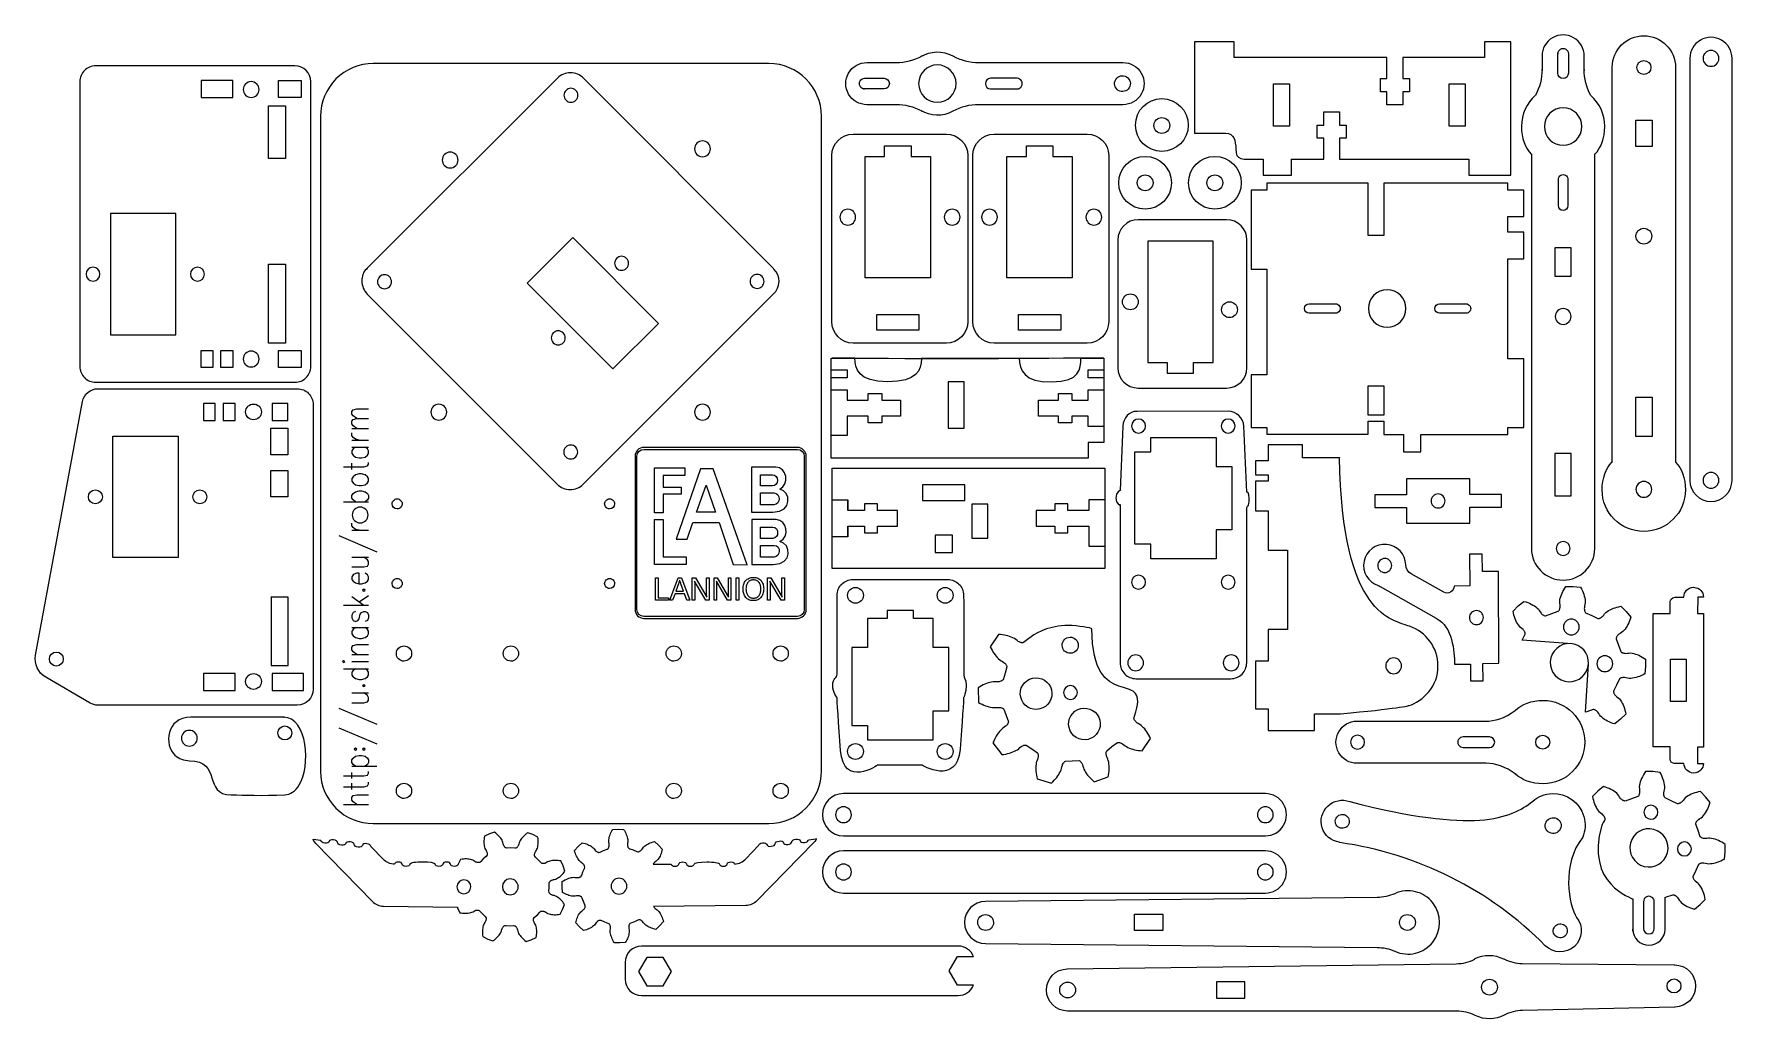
# Model space of a CAD drawing. Extents: x 955 to 1279, y 750 to 938.
import ezdxf

# ---------------------------------------------------------------- set-up
doc = ezdxf.new("R2010")
doc.units = 0
doc.layers.add('Calque_1', color=7, linetype='CONTINUOUS')

msp = doc.modelspace()

# ---------------------------------------------------------------- linework, layer by layer
at = {"layer": 'Calque_1', "color": 1}
for p, q in [((1183.714366, 936.506933), (1176.167687, 936.506933)), ((1176.167687, 936.506933), (1176.167687, 919.033962)), ((1183.714366, 933.488228), (1183.714366, 936.506933)), ((1236.541088, 936.506933), (1231.509941, 936.506933)), ((1231.509941, 936.506933), (1231.509941, 933.488228)), ((1236.541088, 911.049303), (1236.541088, 936.506933)), ((1124.177217, 933.792576), (1123.952653, 933.662951)), ((1124.177217, 933.792576), (1124.177217, 933.792576)), ((1212.89493, 933.488228), (1183.714366, 933.488228)), ((1212.89493, 929.463344), (1212.89493, 933.488228)), ((1231.509941, 933.488228), (1215.913607, 933.488228)), ((1215.913607, 933.488228), (1215.913607, 929.463344)), ((1242.478761, 933.77505), (1242.478761, 930.994173)), ((1245.497636, 934.386428), (1245.497636, 934.204225)), ((1245.497636, 930.481263), (1245.497636, 934.386428)), ((1245.497636, 934.386428), (1245.497636, 934.386428)), ((1247.510078, 934.204225), (1247.510078, 930.481263)), ((1250.528586, 930.994173), (1250.528586, 933.77505)), ((1270.687239, 933.316862), (1270.687239, 852.819069)), ((1278.736866, 852.819069), (1278.736866, 933.316862)), ((1004.514656, 931.901461), (1004.514656, 931.901461)), ((1113.643442, 932.534796), (1119.205252, 932.534796)), ((1134.99471, 932.534796), (1162.518066, 932.534796)), ((1242.478761, 930.994173), (1242.478931, 930.994202)), ((1242.478931, 930.994202), (1242.478931, 931.231889)), ((1250.528586, 931.231889), (1250.528586, 930.994173)), ((1255.882087, 856.271324), (1255.882087, 931.671676)), ((1261.919442, 932.925053), (1261.919442, 932.925053)), ((1267.956288, 931.591892), (1267.956288, 856.271324)), ((1274.711982, 931.80751), (1274.711982, 931.80751)), ((963.46089, 928.882954), (963.46089, 874.547104)), ((992.641426, 929.08446), (986.6041, 929.08446)), ((986.6041, 929.08446), (986.6041, 925.864672)), ((992.641426, 925.864672), (992.641426, 929.08446)), ((996.163108, 928.882784), (996.163108, 928.882784)), ((1001.395367, 929.084291), (1005.722229, 929.084291)), ((1001.395367, 925.864474), (1001.395367, 929.084291)), ((1005.722229, 929.084291), (1005.722229, 925.864474)), ((1007.533305, 874.547104), (1007.533305, 928.882954)), ((1054.605531, 929.558283), (1018.31454, 893.312257)), ((1095.797416, 893.264213), (1059.551193, 929.555387)), ((1113.032036, 927.503649), (1113.21421, 927.503649)), ((1116.937201, 927.503649), (1113.032036, 927.503649)), ((1113.032036, 927.503649), (1113.032036, 927.503649)), ((1113.21421, 929.516091), (1116.937201, 929.516091)), ((1123.527852, 928.509884), (1123.527852, 928.509884)), ((1142.293852, 929.516091), (1137.262704, 929.516091)), ((1137.262704, 927.503649), (1142.293852, 927.503649)), ((1163.207591, 929.795773), (1163.207591, 929.795773)), ((1191.243744, 920.407115), (1191.243744, 928.456967)), ((1191.243744, 928.456967), (1194.262365, 928.456967)), ((1194.262365, 928.456967), (1194.262365, 920.407115)), ((1211.637122, 926.947812), (1211.637122, 929.463344)), ((1211.637122, 929.463344), (1212.89493, 929.463344)), ((1212.89493, 926.947812), (1211.637122, 926.947812)), ((1212.89493, 924.432196), (1212.89493, 926.947812)), ((1215.913607, 929.463344), (1217.171415, 929.463344)), ((1217.171415, 926.947812), (1215.913607, 926.947812)), ((1215.913607, 926.947812), (1215.913607, 924.432196)), ((1217.171415, 929.463344), (1217.171415, 926.947812)), ((1224.770474, 920.407115), (1224.770474, 928.456967)), ((1224.770474, 928.456967), (1227.789151, 928.456967)), ((1227.789151, 928.456967), (1227.789151, 920.407115)), ((986.6041, 925.864672), (992.641426, 925.864672)), ((999.483706, 914.192243), (999.483706, 924.25434)), ((999.483706, 924.25434), (1002.703523, 924.25434)), ((1005.722229, 925.864474), (1001.395367, 925.864474)), ((1002.703523, 924.25434), (1002.703523, 914.192243)), ((1058.121384, 925.337682), (1058.121455, 925.337682)), ((1119.205252, 924.484944), (1113.643442, 924.484944)), ((1162.518066, 924.484944), (1134.99471, 924.484944)), ((1169.934781, 925.63816), (1169.934781, 925.63816)), ((1215.913607, 924.432196), (1212.89493, 924.432196)), ((1241.221207, 926.259952), (1241.199194, 926.244148)), ((1251.801267, 926.250328), (1251.786309, 926.259924)), ((1009.385875, 922.274674), (1009.385875, 797.402517)), ((1123.977884, 923.341436), (1124.177217, 923.227192)), ((1168.425428, 920.506429), (1168.425428, 920.506429)), ((1194.262365, 920.407115), (1191.243744, 920.407115)), ((1194.262365, 920.407115), (1194.262365, 920.407115)), ((1199.565546, 918.092892), (1199.565546, 920.60848)), ((1199.565546, 920.60848), (1200.823354, 920.60848)), ((1200.823354, 920.60848), (1200.823354, 923.12404)), ((1200.823354, 923.12404), (1203.841975, 923.12404)), ((1203.841975, 923.12404), (1203.841975, 920.60848)), ((1203.841975, 920.60848), (1205.099783, 920.60848)), ((1205.099783, 920.60848), (1205.099783, 918.092892)), ((1227.789151, 920.407115), (1224.770474, 920.407115)), ((1227.789151, 920.407115), (1227.789151, 920.407115)), ((1260.359938, 916.498478), (1260.359938, 921.529597)), ((1260.359938, 921.529597), (1260.410089, 921.529597)), ((1260.410089, 921.529597), (1263.428794, 921.529597)), ((1263.428794, 921.529597), (1263.479171, 921.529597)), ((1263.428794, 921.529597), (1263.428794, 921.529597)), ((1263.479171, 921.529597), (1263.479171, 916.498478)), ((1082.284193, 917.566435), (1082.284193, 917.566435)), ((1111.038785, 918.888816), (1128.812237, 918.888816)), ((1137.933434, 918.888816), (1155.706886, 918.888816)), ((1176.167687, 919.033962), (1182.083629, 919.033962)), ((1200.823354, 918.092892), (1199.565546, 918.092892)), ((1200.823354, 914.068008), (1200.823354, 918.092892)), ((1205.099783, 918.092892), (1203.841975, 918.092892)), ((1203.841975, 918.092892), (1203.841975, 914.068008)), ((1002.703523, 914.192243), (999.483706, 914.192243)), ((1034.139057, 915.431886), (1034.139057, 915.431886)), ((1106.946139, 883.095136), (1106.946139, 914.79617)), ((1113.317588, 891.4604), (1113.317588, 914.60361)), ((1113.317588, 914.60361), (1117.040494, 914.60361)), ((1117.040494, 914.60361), (1117.040494, 916.616052)), ((1117.040494, 916.616052), (1122.071642, 916.616052)), ((1122.071642, 916.616052), (1122.071642, 914.60361)), ((1122.071642, 914.60361), (1125.79483, 914.60361)), ((1125.79483, 914.60361), (1125.79483, 891.4604)), ((1125.79483, 914.60361), (1125.79483, 914.60361)), ((1132.904883, 914.79617), (1132.904883, 883.095136)), ((1132.904883, 914.79617), (1132.904883, 914.79617)), ((1133.840788, 883.095136), (1133.840788, 914.79617)), ((1140.363903, 891.4604), (1140.363903, 914.60361)), ((1140.363903, 914.60361), (1144.086894, 914.60361)), ((1144.086894, 914.60361), (1144.086894, 916.616052)), ((1144.086894, 916.616052), (1149.118013, 916.616052)), ((1149.118013, 916.616052), (1149.118013, 914.60361)), ((1149.118013, 914.60361), (1152.841145, 914.60361)), ((1152.841145, 914.60361), (1152.841145, 891.4604)), ((1152.841145, 914.60361), (1152.841145, 914.60361)), ((1159.799532, 914.79617), (1159.799532, 883.095136)), ((1159.799532, 914.79617), (1159.799532, 914.79617)), ((1166.737739, 914.619838), (1166.737739, 914.619838)), ((1180.049089, 914.619838), (1180.049089, 914.619838)), ((1194.65502, 911.093471), (1194.65502, 914.112176)), ((1194.65502, 914.112176), (1194.655274, 914.068008)), ((1194.655274, 914.068008), (1200.823354, 914.068008)), ((1203.841975, 914.068008), (1228.491264, 914.068008)), ((1228.491264, 914.068008), (1228.491264, 911.049303)), ((1240.453676, 915.007131), (1240.466376, 915.141723)), ((1240.466376, 915.141723), (1240.466376, 839.820958)), ((1246.503815, 916.74641), (1246.503815, 916.74641)), ((1252.541112, 915.141525), (1252.565948, 915.021045)), ((1260.410089, 916.498478), (1260.359938, 916.498478)), ((1263.428794, 916.498478), (1260.410089, 916.498478)), ((1263.479171, 916.498478), (1263.428794, 916.498478)), ((1189.24863, 911.049303), (1194.655274, 911.049303)), ((1194.655274, 911.049303), (1194.65502, 911.093471)), ((1194.655274, 911.049303), (1194.655274, 911.049303)), ((1228.491264, 911.049303), (1236.541088, 911.049303)), ((1165.228415, 909.58869), (1165.228415, 909.58869)), ((1178.539736, 909.58869), (1178.539736, 909.58869)), ((1189.982606, 908.190448), (1186.9639, 908.190448)), ((1186.9639, 908.190448), (1186.9639, 893.097204)), ((1189.982606, 909.498605), (1189.982606, 908.190448)), ((1209.302043, 899.536612), (1209.302043, 909.498605)), ((1212.320749, 909.498605), (1212.320749, 899.536612)), ((1235.967048, 908.190448), (1235.967048, 909.498605)), ((1238.985556, 908.190448), (1235.967048, 908.190448)), ((1238.985556, 903.159301), (1238.985556, 908.190448)), ((1245.59822, 905.225196), (1245.59822, 910.256343)), ((1247.409296, 910.256343), (1247.409296, 905.225196)), ((1109.997103, 904.541315), (1109.997103, 904.541315)), ((1129.920101, 904.541315), (1129.920101, 904.541315)), ((1137.043474, 904.541315), (1137.043474, 904.541315)), ((1156.9665, 904.541315), (1156.9665, 904.541315)), ((1247.409296, 905.225196), (1247.409296, 905.225196)), ((981.774149, 903.727414), (969.296907, 903.727414)), ((969.296907, 903.727414), (969.296907, 880.58443)), ((981.774149, 880.58443), (981.774149, 903.727414)), ((1182.29428, 902.548262), (1165.415359, 902.548262)), ((1235.967048, 900.140793), (1235.967048, 903.159301)), ((1235.967048, 903.159301), (1238.985556, 903.159301)), ((1261.919442, 900.902201), (1261.919442, 900.902201)), ((1048.840648, 890.466279), (1057.526142, 899.141511)), ((1057.526142, 899.141511), (1073.880779, 882.76658)), ((1161.528594, 898.661526), (1161.528594, 874.309642)), ((1179.723941, 898.452145), (1167.246896, 898.452145)), ((1167.246896, 898.452145), (1167.246896, 875.309132)), ((1179.723941, 875.309132), (1179.723941, 898.452145)), ((1186.18096, 874.309642), (1186.18096, 898.661526)), ((1212.320749, 899.536612), (1209.302043, 899.536612)), ((1238.985556, 900.140793), (1235.967048, 900.140793)), ((1238.985556, 895.109646), (1238.985556, 900.140793)), ((1235.967048, 875.991405), (1235.967048, 895.109646)), ((1235.967048, 895.109646), (1238.985556, 895.109646)), ((1248.063205, 897.175343), (1244.944311, 897.175343)), ((1244.944311, 897.175343), (1244.944311, 891.768756)), ((1248.063205, 891.768756), (1248.063205, 897.175343)), ((965.976422, 893.488844), (965.976422, 893.488844)), ((985.899448, 893.488844), (985.899448, 893.488844)), ((999.483706, 878.974352), (999.483706, 894.06771)), ((999.483706, 894.06771), (1002.703523, 894.06771)), ((1002.703523, 894.06771), (1002.703523, 878.974352)), ((1018.31454, 893.312257), (1018.151662, 893.13844)), ((1018.31454, 893.312257), (1018.31454, 893.312257)), ((1067.784144, 893.283598), (1067.783932, 893.283792)), ((1095.919724, 893.13535), (1095.797416, 893.264213)), ((1125.79483, 891.4604), (1113.317588, 891.4604)), ((1152.841145, 891.4604), (1140.363903, 891.4604)), ((1186.9639, 893.097204), (1189.982606, 893.097204)), ((1189.982606, 893.097204), (1189.982606, 872.972699)), ((1244.944311, 891.768756), (1248.063205, 891.768756)), ((1018.311259, 888.36657), (1054.557482, 852.0754)), ((1022.545509, 889.762512), (1022.545686, 889.762512)), ((1065.195108, 874.091538), (1048.840648, 890.466279)), ((1059.503356, 852.072306), (1095.794347, 888.318529)), ((1093.640921, 889.818156), (1093.64078, 889.818346)), ((1163.926298, 885.371371), (1163.926298, 885.371371)), ((1198.036297, 886.511436), (1203.067444, 886.511436)), ((1203.067444, 884.700303), (1198.036297, 884.700303)), ((1198.036297, 884.700303), (1198.036297, 884.700303)), ((1209.356315, 885.605982), (1209.356315, 885.605982)), ((1222.927648, 886.498115), (1227.958738, 886.498115)), ((1227.958738, 884.686982), (1222.927648, 884.686982)), ((1222.927648, 884.686982), (1222.927648, 884.686982)), ((1073.880779, 882.76658), (1065.195108, 874.091538)), ((1115.531226, 881.463101), (1115.531226, 884.481806)), ((1115.531226, 884.481806), (1123.580994, 884.481806)), ((1123.580994, 881.463101), (1115.531226, 881.463101)), ((1123.580994, 884.481806), (1123.580994, 881.463101)), ((1123.580994, 884.481806), (1123.580994, 884.481806)), ((1142.577542, 881.463101), (1142.577542, 884.481806)), ((1142.577542, 884.481806), (1150.627366, 884.481806)), ((1150.627366, 881.463101), (1142.577542, 881.463101)), ((1150.627366, 884.481806), (1150.627366, 881.463101)), ((1150.627366, 884.481806), (1150.627366, 884.481806)), ((1182.84323, 883.861877), (1182.84323, 883.861877)), ((1246.503815, 882.582197), (1246.503815, 882.582197)), ((969.296907, 880.58443), (981.774149, 880.58443)), ((981.774149, 880.58443), (981.774149, 880.58443)), ((1002.703523, 878.974352), (999.483706, 878.974352)), ((1055.688029, 879.063499), (1055.688029, 879.063499)), ((1128.812237, 879.002292), (1111.038785, 879.002292)), ((1155.706886, 879.002292), (1137.933434, 879.002292)), ((986.603903, 874.34571), (986.603903, 877.565753)), ((986.603903, 877.565753), (988.864813, 877.565753)), ((988.864813, 877.565753), (988.864813, 874.34571)), ((990.380346, 877.565753), (992.641313, 877.565753)), ((990.380346, 874.34571), (990.380346, 877.565753)), ((992.641313, 877.565753), (992.641313, 874.34571)), ((996.163108, 877.46483), (996.163108, 877.46483)), ((1001.395367, 874.34571), (1001.395367, 877.565753)), ((1001.395367, 877.565753), (1005.722229, 877.565753)), ((1005.722229, 877.565753), (1005.722229, 874.34571)), ((1106.851736, 857.031631), (1106.851736, 876.14976)), ((1111.359502, 876.14976), (1106.95232, 876.14976)), ((1154.466266, 876.14976), (1158.873448, 876.14976)), ((1158.873448, 876.14976), (1158.873448, 860.050336)), ((1167.246896, 875.309132), (1170.969887, 875.309132)), ((1170.969887, 875.309132), (1170.969887, 873.296493)), ((1176.00095, 873.296493), (1176.00095, 875.309132)), ((1176.00095, 875.309132), (1179.723941, 875.309132)), ((1179.723941, 875.309132), (1179.723941, 875.309132)), ((1238.985556, 875.991405), (1235.967048, 875.991405)), ((1238.985556, 862.910405), (1238.985556, 875.991405)), ((988.864813, 874.34571), (986.603903, 874.34571)), ((992.641313, 874.34571), (990.380346, 874.34571)), ((1005.722229, 874.34571), (1001.395367, 874.34571)), ((1106.851736, 872.379496), (1106.851736, 873.888849)), ((1106.851736, 873.888849), (1109.870441, 873.888849)), ((1109.870441, 872.379496), (1106.851736, 872.379496)), ((1109.870441, 873.888849), (1109.870441, 872.379496)), ((1109.870441, 873.888849), (1109.870441, 873.888849)), ((1155.854742, 872.379496), (1155.854742, 873.888849)), ((1155.854742, 873.888849), (1158.873448, 873.888849)), ((1158.873448, 872.379496), (1155.854742, 872.379496)), ((1158.873448, 873.888849), (1158.873448, 872.379496)), ((1158.873448, 873.888849), (1158.873448, 873.888849)), ((1170.969887, 873.296493), (1176.00095, 873.296493)), ((1186.18096, 874.309642), (1186.18096, 874.309642)), ((1189.982606, 872.972699), (1186.9639, 872.972699)), ((1186.9639, 872.972699), (1186.9639, 862.910405)), ((966.479596, 871.528371), (1004.514656, 871.528371)), ((966.930812, 870.303823), (1004.966075, 870.303646)), ((1004.966075, 870.303646), (1004.966075, 870.303646)), ((1106.851736, 870.112434), (1109.870441, 870.112434)), ((1109.870441, 870.112434), (1109.870441, 868.099963)), ((1113.895325, 868.099963), (1113.895325, 869.357715)), ((1113.895325, 869.357715), (1113.995909, 869.357715)), ((1113.995909, 869.357715), (1116.511525, 869.357715)), ((1116.511525, 869.357715), (1116.511525, 868.099963)), ((1132.208584, 871.621758), (1129.189935, 871.621758)), ((1129.189935, 871.621758), (1129.189935, 862.767064)), ((1132.208584, 862.767064), (1132.208584, 871.621758)), ((1150.219922, 868.099963), (1150.219922, 869.357715)), ((1150.219922, 869.357715), (1152.735453, 869.357715)), ((1152.735453, 869.357715), (1152.735453, 868.099963)), ((1155.854742, 868.099963), (1155.854742, 870.112405)), ((1155.854742, 870.112405), (1158.873448, 870.112405)), ((1165.415359, 870.422906), (1182.29428, 870.422906)), ((1209.302156, 865.272746), (1209.302156, 870.859786)), ((1209.302156, 870.859786), (1212.320805, 870.859786)), ((1212.320805, 870.859786), (1212.320805, 865.272746)), ((1260.359938, 861.156196), (1260.359938, 868.702903)), ((1260.359938, 868.702903), (1263.479171, 868.702903)), ((1263.479171, 868.702903), (1263.479171, 861.156196)), ((955.01908, 819.464382), (963.962346, 867.833884)), ((989.316088, 867.486328), (987.048939, 867.486328)), ((987.048939, 867.486328), (987.048949, 867.486328)), ((987.048949, 867.486328), (987.055123, 867.486328)), ((987.055123, 867.486328), (987.055123, 864.266243)), ((989.316088, 864.266243), (989.316088, 867.486328)), ((993.092531, 867.486328), (990.825383, 867.486328)), ((990.825383, 867.486328), (990.825383, 864.266243)), ((993.092531, 864.266243), (993.092531, 867.486328)), ((1003.154817, 867.486328), (1000.136118, 867.486328)), ((1000.136118, 867.486328), (1000.136118, 864.266243)), ((1003.154817, 864.266243), (1003.154817, 867.486328)), ((1007.984581, 867.284927), (1007.984581, 812.94907)), ((1031.973249, 867.334146), (1031.973249, 867.334146)), ((1082.284369, 867.334531), (1082.284369, 867.334531)), ((1109.870441, 868.099963), (1113.895325, 868.099963)), ((1116.511525, 868.099963), (1120.03332, 868.099963)), ((1120.03332, 868.099963), (1120.03332, 865.081456)), ((1146.396149, 865.081456), (1146.396149, 868.099963)), ((1146.396149, 868.099963), (1150.219922, 868.099963)), ((1152.735453, 868.099963), (1155.854742, 868.099963)), ((1182.569023, 865.997888), (1165.225903, 865.983776)), ((1212.320805, 865.272746), (1212.320805, 865.272746)), ((987.055123, 864.266243), (989.316088, 864.266243)), ((990.825382, 864.266243), (990.83163, 864.266243)), ((990.825383, 864.266243), (990.825382, 864.266243)), ((990.83163, 864.266243), (993.092531, 864.266243)), ((996.614324, 864.367208), (996.614324, 864.367208)), ((999.934931, 857.717064), (999.934931, 862.747993)), ((999.934931, 862.747993), (1003.154817, 862.747993)), ((1000.136118, 864.266243), (1003.154817, 864.266243)), ((1003.154817, 862.747993), (1003.154817, 857.717064)), ((1113.895325, 865.081456), (1109.870441, 865.081456)), ((1109.870441, 865.081456), (1109.870441, 861.358295)), ((1113.895325, 863.823676), (1113.895325, 865.081456)), ((1113.995909, 863.823676), (1113.895325, 863.823676)), ((1116.511525, 863.823676), (1113.995909, 863.823676)), ((1120.03332, 865.081456), (1116.511525, 865.081456)), ((1116.511525, 865.081456), (1116.511525, 863.823676)), ((1129.189935, 862.767064), (1132.208584, 862.767064)), ((1150.219922, 865.081456), (1146.396149, 865.081456)), ((1150.219922, 863.823676), (1150.219922, 865.081456)), ((1152.735453, 863.823676), (1150.219922, 863.823676)), ((1155.854742, 865.081456), (1152.735453, 865.081456)), ((1152.735453, 865.081456), (1152.735453, 863.823676)), ((1155.854742, 863.069014), (1155.854742, 865.081456)), ((1158.873448, 863.069014), (1155.854742, 863.069014)), ((1162.50562, 863.137283), (1161.970075, 850.888218)), ((1165.491672, 864.513907), (1165.491672, 864.513907)), ((1182.597358, 864.513907), (1182.597358, 864.513907)), ((1186.119153, 850.595384), (1185.583523, 863.137283)), ((1186.9639, 862.910405), (1189.982606, 862.910405)), ((1189.982606, 862.910405), (1189.982606, 861.602446)), ((1209.30193, 861.602446), (1209.30193, 864.08713)), ((1212.320551, 864.08713), (1212.320551, 861.576679)), ((1235.967048, 861.602446), (1235.967048, 862.910405)), ((1235.967048, 862.910405), (1238.985556, 862.910405)), ((969.748135, 838.104525), (969.748135, 861.247805)), ((969.748135, 861.247805), (982.225366, 861.247805)), ((982.225366, 861.247805), (982.225366, 838.104525)), ((982.225366, 861.247805), (982.225366, 861.247805)), ((1109.870441, 861.358295), (1106.851736, 861.358295)), ((1158.873448, 860.050336), (1155.854742, 860.050336)), ((1155.854742, 860.050336), (1155.854742, 857.031631)), ((1167.806035, 858.250013), (1167.806035, 860.96674)), ((1167.806035, 860.96674), (1180.283136, 860.96674)), ((1180.283136, 860.96674), (1180.283136, 855.432701)), ((1189.982606, 861.602446), (1209.30193, 861.602446)), ((1196.750746, 859.608038), (1190.2105, 859.608038)), ((1190.2105, 859.608038), (1190.2105, 856.567545)), ((1196.750746, 857.092422), (1196.750746, 859.608038)), ((1216.056863, 861.576679), (1216.052912, 861.549868)), ((1216.052912, 861.549868), (1216.052912, 858.229467)), ((1219.373341, 861.549952), (1219.377292, 861.576764)), ((1219.373341, 861.549868), (1219.373341, 861.549952)), ((1219.373341, 858.229467), (1219.373341, 861.549868)), ((1219.377292, 861.576764), (1235.966935, 861.576764)), ((1235.966935, 861.576764), (1235.967048, 861.602446)), ((1263.479171, 861.156196), (1260.359938, 861.156196)), ((1003.154817, 857.717064), (999.934931, 857.717064)), ((1058.087659, 857.283966), (1058.087306, 857.28416)), ((1155.854742, 857.031631), (1106.851736, 857.031631)), ((1164.787386, 840.641237), (1164.787386, 858.250013)), ((1164.787386, 858.250013), (1167.806035, 858.250013)), ((1180.283136, 855.432701), (1183.301757, 855.432701)), ((1183.301757, 855.432701), (1183.301757, 843.357767)), ((1190.2105, 856.567545), (1187.795496, 856.567545)), ((1187.795496, 856.567545), (1187.795496, 853.850817)), ((1203.862464, 857.092422), (1196.750746, 857.092422)), ((1203.862464, 857.192808), (1203.862464, 857.092422)), ((1216.052912, 858.229467), (1219.373341, 858.229467)), ((1244.994547, 857.93271), (1244.944114, 857.93271)), ((1244.944114, 857.93271), (1244.944114, 849.882886)), ((1248.013167, 857.93271), (1244.994547, 857.93271)), ((1248.063403, 857.93271), (1248.013167, 857.93271)), ((1248.063403, 849.882886), (1248.063403, 857.93271)), ((1255.848531, 856.328446), (1255.849067, 856.328446)), ((1255.849067, 856.328446), (1255.882087, 856.271324)), ((1267.956288, 856.271324), (1267.960803, 856.314589)), ((999.934931, 849.667205), (999.934931, 854.698345)), ((999.934931, 854.698345), (1003.154817, 854.698345)), ((1003.154817, 854.698345), (1003.154817, 849.667205)), ((1107.025359, 836.023037), (1107.025359, 855.141166)), ((1107.025359, 855.141166), (1159.047014, 855.141166)), ((1159.047014, 855.141166), (1159.047014, 836.023037)), ((1187.795496, 853.850817), (1190.2105, 853.850817)), ((1190.2105, 852.664976), (1187.795496, 852.664976)), ((1187.795496, 852.664976), (1187.795496, 847.008424)), ((1190.2105, 853.850817), (1190.2105, 852.664976)), ((1228.67468, 853.128103), (1216.600141, 853.101009)), ((1216.600141, 853.101009), (1216.606632, 850.082332)), ((1228.681453, 850.1092), (1228.67468, 853.128103)), ((1278.736866, 852.819069), (1278.736866, 852.819069)), ((1003.154817, 849.667205), (999.934931, 849.667205)), ((1024.019062, 849.283784), (1024.019062, 849.283784)), ((1064.559099, 849.283784), (1064.559099, 849.283784)), ((1107.025359, 849.103952), (1110.044064, 849.103952)), ((1110.044064, 849.103952), (1110.044064, 847.09151)), ((1110.044064, 847.09151), (1110.044064, 849.103952)), ((1124.286381, 851.980587), (1124.286381, 848.961938)), ((1132.336205, 851.980587), (1124.286381, 851.980587)), ((1124.286381, 851.980587), (1124.286381, 851.980587)), ((1124.286381, 848.961938), (1132.336205, 848.961938)), ((1132.336205, 848.961938), (1132.336205, 851.980587)), ((1159.047014, 849.103952), (1156.028366, 849.103952)), ((1156.028366, 849.103952), (1156.028366, 847.09151)), ((1161.970075, 850.888218), (1161.970075, 850.888218)), ((1216.60587, 850.082248), (1210.568459, 850.068701)), ((1210.568459, 850.068701), (1210.574386, 847.653754)), ((1234.718807, 850.122746), (1228.681453, 850.1092)), ((1234.723887, 847.70794), (1234.718807, 850.122746)), ((1244.944114, 849.882886), (1244.994547, 849.882886)), ((1244.994547, 849.882886), (1248.013167, 849.882886)), ((1248.013167, 849.882886), (1248.063403, 849.882886)), ((1248.013167, 849.882886), (1248.013167, 849.882886)), ((1261.919442, 849.584774), (1261.919442, 849.584774)), ((1274.711982, 851.309717), (1274.711982, 851.309717)), ((966.42772, 848.343159), (966.42772, 848.343159)), ((986.350721, 848.343159), (986.350721, 848.343159)), ((1016.96072, 847.720972), (1016.96072, 847.720972)), ((1113.163269, 847.09151), (1110.044064, 847.09151)), ((1115.678885, 848.349318), (1113.163269, 848.349318)), ((1113.163269, 848.349318), (1113.163269, 847.09151)), ((1115.678885, 847.09151), (1115.678885, 848.349318)), ((1119.502601, 847.09151), (1115.678885, 847.09151)), ((1119.502601, 844.072608), (1119.502601, 847.09151)), ((1136.708872, 848.298885), (1133.690364, 848.298885)), ((1133.690364, 848.298885), (1133.690364, 841.758442)), ((1136.708872, 841.758442), (1136.708872, 848.298885)), ((1149.488063, 847.09151), (1145.966268, 847.09151)), ((1145.966268, 847.09151), (1145.966268, 844.072608)), ((1152.003425, 848.349318), (1149.488063, 848.349318)), ((1149.488063, 848.349318), (1149.488063, 847.09151)), ((1152.003425, 847.09151), (1152.003425, 848.349318)), ((1156.028366, 847.09151), (1152.003425, 847.09151)), ((1161.970075, 848.217295), (1161.970075, 818.001116)), ((1187.795496, 847.008424), (1190.2105, 847.008424)), ((1190.2105, 847.008424), (1190.2105, 839.496402)), ((1210.574386, 847.653754), (1216.611712, 847.6673)), ((1216.611712, 847.6673), (1216.618767, 844.648595)), ((1223.590644, 847.947462), (1223.590842, 847.947829)), ((1228.686533, 847.694394), (1234.723887, 847.70794)), ((1228.693306, 844.675688), (1228.686533, 847.694394)), ((1110.044064, 842.060363), (1110.044064, 844.072608)), ((1110.044064, 844.072608), (1110.044064, 842.060363)), ((1110.044064, 844.072608), (1113.163269, 844.072608)), ((1113.163269, 844.072608), (1113.163269, 842.814884)), ((1113.163269, 842.814884), (1115.678885, 842.814884)), ((1115.678885, 842.814884), (1115.678885, 844.072608)), ((1115.678885, 844.072608), (1119.502601, 844.072608)), ((1145.966268, 844.072608), (1149.488063, 844.072608)), ((1149.488063, 844.072608), (1149.488063, 842.814884)), ((1149.488063, 842.814884), (1152.003425, 842.814884)), ((1152.003425, 842.814884), (1152.003425, 844.072608)), ((1152.003425, 844.072608), (1156.028366, 844.072608)), ((1156.028366, 844.072608), (1156.028366, 840.249117)), ((1183.301757, 843.357767), (1180.283136, 843.357767)), ((1180.283136, 843.357767), (1180.283136, 837.823728)), ((1216.618767, 844.648595), (1228.693306, 844.675688)), ((1110.044064, 842.060363), (1107.025359, 842.060363)), ((1126.650951, 842.362143), (1126.650951, 839.041545)), ((1129.971634, 842.362143), (1126.650951, 842.362143)), ((1126.650951, 842.362143), (1126.650951, 842.362143)), ((1129.971634, 839.041545), (1129.971634, 842.362143)), ((1133.690364, 841.758442), (1136.708872, 841.758442)), ((1167.806035, 840.641237), (1164.787386, 840.641237)), ((1167.806035, 840.590804), (1167.806035, 840.641237)), ((1167.806035, 837.823728), (1167.806035, 840.590804)), ((1167.806035, 840.590804), (1167.806035, 840.590804)), ((1190.2105, 839.496402), (1190.2105, 839.48342)), ((1190.2105, 839.48342), (1193.933604, 839.48342)), ((1193.933604, 839.48342), (1193.933604, 824.390063)), ((982.225366, 838.104525), (969.748135, 838.104525)), ((1159.047014, 836.023037), (1107.025359, 836.023037)), ((1126.650951, 839.041545), (1129.971634, 839.041545)), ((1180.283136, 837.823728), (1167.806035, 837.823728)), ((1231.081245, 838.725004), (1228.666439, 838.707224)), ((1228.666439, 838.707224), (1228.710607, 832.670068)), ((1231.12324, 835.404773), (1231.081245, 838.725004)), ((1246.503815, 838.48743), (1246.503815, 838.48743)), ((1024.019062, 834.093738), (1024.019062, 834.093738)), ((1064.559099, 834.093738), (1064.559099, 834.093738)), ((1110.976301, 833.899936), (1129.088251, 833.899936)), ((1165.491672, 834.72981), (1165.491672, 834.72981)), ((1182.597358, 834.72981), (1182.597358, 834.72981)), ((1211.525446, 835.626684), (1211.525644, 835.626712)), ((1223.713213, 831.486146), (1217.501756, 835.01192)), ((1231.126062, 835.404773), (1231.12324, 835.404773)), ((1234.144711, 835.426786), (1231.126062, 835.404773)), ((1234.144062, 835.429778), (1234.144711, 835.429891)), ((1234.232426, 817.918623), (1234.144062, 835.429778)), ((1234.144711, 835.429891), (1234.144711, 835.426786)), ((999.935318, 830.55695), (999.969643, 830.55695)), ((1003.189658, 830.55695), (999.935318, 830.55695)), ((999.935318, 830.55695), (999.935318, 830.55695)), ((999.969643, 830.55695), (999.969643, 817.476197)), ((1003.189658, 817.476197), (1003.189658, 830.55695)), ((1211.584318, 832.585824), (1222.298264, 826.504331)), ((1228.710607, 832.670068), (1225.691901, 832.648054)), ((1237.941954, 828.850388), (1239.021059, 829.734787)), ((1239.021059, 829.734787), (1239.389613, 829.622745)), ((1239.389613, 829.622745), (1239.745044, 829.496761)), ((1245.860207, 829.689999), (1245.896726, 830.007104)), ((1245.870931, 829.379836), (1245.860207, 829.689999)), ((1245.896726, 830.007104), (1245.962795, 830.32799)), ((1245.962795, 830.32799), (1246.054065, 830.651106)), ((1246.054065, 830.651106), (1246.168365, 830.975549)), ((1246.168365, 830.975549), (1246.304199, 831.300641)), ((1246.304199, 831.300641), (1246.460804, 831.625422)), ((1246.460804, 831.625422), (1246.637136, 831.949075)), ((1246.637136, 831.949075), (1246.833168, 832.271288)), ((1246.833168, 832.271288), (1247.04808, 832.590904)), ((1247.04808, 832.590904), (1248.443302, 832.586953)), ((1248.443302, 832.586953), (1249.832174, 832.449314)), ((1249.832174, 832.449314), (1250.013446, 832.109405)), ((1250.013446, 832.109405), (1250.175554, 831.76913)), ((1250.175554, 831.76913), (1250.31833, 831.429024)), ((1250.31833, 831.429024), (1250.440928, 831.090018)), ((1250.440928, 831.090018), (1250.543205, 830.752819)), ((1250.543205, 830.752819), (1250.623892, 830.418386)), ((1250.623892, 830.418386), (1250.681917, 830.087819)), ((1250.681917, 830.087819), (1250.715163, 829.761965)), ((1250.715163, 829.761965), (1250.719114, 829.442659)), ((1267.912487, 830.524332), (1269.519065, 830.52151)), ((1272.180336, 830.521228), (1272.169329, 827.405607)), ((1273.296666, 830.525179), (1272.180336, 830.521228)), ((1111.479475, 829.371906), (1111.479475, 829.371906)), ((1117.516603, 826.453785), (1113.793641, 826.453785)), ((1113.793641, 826.453785), (1113.793641, 820.919746)), ((1117.516603, 827.963137), (1117.516603, 826.453785)), ((1122.547751, 827.963137), (1117.516603, 827.963137)), ((1122.547751, 826.453785), (1122.547751, 827.963137)), ((1126.270742, 826.453785), (1122.547751, 826.453785)), ((1126.270742, 820.919746), (1126.270742, 826.453785)), ((1128.585077, 829.371906), (1128.585077, 829.371906)), ((1236.952314, 827.86642), (1237.941954, 828.850388)), ((1237.026454, 827.488327), (1236.952314, 827.86642)), ((1237.115692, 827.122143), (1237.026454, 827.488327)), ((1237.219776, 826.768321), (1237.115692, 827.122143)), ((1237.338648, 826.428102), (1237.219776, 826.768321)), ((1237.472421, 826.102023), (1237.338648, 826.428102)), ((1239.745044, 829.496761), (1240.086222, 829.357287)), ((1240.086222, 829.357287), (1240.41281, 829.204322)), ((1240.41281, 829.204322), (1240.723339, 829.038178)), ((1240.723339, 829.038178), (1241.016878, 828.858741)), ((1241.016878, 828.858741), (1241.291989, 828.666125)), ((1241.291989, 828.666125), (1241.545735, 828.458945)), ((1241.545735, 828.458945), (1241.774476, 828.236272)), ((1241.774476, 828.236272), (1241.961956, 827.989102)), ((1241.961956, 827.989102), (1242.116586, 827.72274)), ((1242.116586, 827.72274), (1242.301272, 827.474074)), ((1242.301272, 827.474074), (1242.408319, 827.357827)), ((1242.408319, 827.357827), (1242.527332, 827.248297)), ((1242.527332, 827.248297), (1242.662375, 827.147318)), ((1242.662375, 827.147318), (1242.737785, 827.100948)), ((1242.737785, 827.100948), (1242.820476, 827.058248)), ((1242.820476, 827.058248), (1242.912819, 827.020459)), ((1242.912819, 827.020459), (1243.019866, 826.990176)), ((1243.019866, 826.990176), (1243.154204, 826.972678)), ((1243.154204, 826.972678), (1244.369058, 827.41207)), ((1244.369058, 827.41207), (1245.588907, 827.839044)), ((1245.588907, 827.839044), (1245.681984, 827.937342)), ((1245.681984, 827.937342), (1245.745738, 828.028387)), ((1245.745738, 828.028387), (1245.793518, 828.116045)), ((1245.793518, 828.116045), (1245.830602, 828.201248)), ((1245.830602, 828.201248), (1245.859784, 828.284899)), ((1245.859784, 828.284899), (1245.900678, 828.448277)), ((1245.919304, 829.075855), (1245.870931, 829.379836)), ((1245.900678, 828.448277), (1245.92382, 828.60858)), ((1245.933133, 828.766285), (1245.919304, 829.075855)), ((1245.92382, 828.60858), (1245.933133, 828.766285)), ((1250.552829, 828.531025), (1250.546338, 828.373432)), ((1250.546338, 828.373432), (1250.553111, 828.211719)), ((1250.5979, 828.837688), (1250.552829, 828.531025)), ((1250.553111, 828.211719), (1250.5771, 828.044671)), ((1250.5771, 828.044671), (1250.597702, 827.958678)), ((1250.597702, 827.958678), (1250.626235, 827.870145)), ((1250.677119, 829.135206), (1250.5979, 828.837688)), ((1250.626235, 827.870145), (1250.664758, 827.778169)), ((1250.664758, 827.778169), (1250.718775, 827.680859)), ((1250.719114, 829.442659), (1250.677119, 829.135206)), ((1250.718775, 827.680859), (1250.801495, 827.573699)), ((1250.801495, 827.573699), (1251.971447, 827.025341)), ((1251.971447, 827.025341), (1253.135726, 826.464876)), ((1253.135726, 826.464876), (1253.270854, 826.46798)), ((1253.270854, 826.46798), (1253.380582, 826.487454)), ((1253.380582, 826.487454), (1253.476228, 826.515732)), ((1253.476228, 826.515732), (1253.562785, 826.549656)), ((1253.562785, 826.549656), (1253.642485, 826.587981)), ((1253.642485, 826.587981), (1253.787152, 826.674906)), ((1253.787152, 826.674906), (1253.91672, 826.771652)), ((1253.91672, 826.771652), (1254.03483, 826.876412)), ((1254.03483, 826.876412), (1254.24407, 827.105182)), ((1254.24407, 827.105182), (1254.424776, 827.354328)), ((1254.424776, 827.354328), (1254.636528, 827.581291)), ((1254.636528, 827.581291), (1254.886633, 827.779693)), ((1254.886633, 827.779693), (1255.160276, 827.959892)), ((1255.160276, 827.959892), (1255.453251, 828.123806)), ((1255.453251, 828.123806), (1255.763385, 828.272425)), ((1255.763385, 828.272425), (1256.089464, 828.406254)), ((1256.089464, 828.406254), (1256.429937, 828.52507)), ((1256.429937, 828.52507), (1256.783364, 828.629464)), ((1256.783364, 828.629464), (1257.149745, 828.71859)), ((1257.149745, 828.71859), (1257.527584, 828.792645)), ((1257.527584, 828.792645), (1258.511552, 827.803089)), ((1258.511552, 827.803089), (1259.396206, 826.723674)), ((1259.284079, 826.355035), (1259.158123, 826)), ((1259.396206, 826.723674), (1259.284079, 826.355035)), ((1263.706106, 801.949163), (1263.706106, 827.406539)), ((1263.706106, 827.406539), (1266.931793, 827.406539)), ((1266.931793, 827.406539), (1266.931793, 829.416469)), ((1272.169329, 827.405607), (1273.302395, 827.405607)), ((1273.302395, 827.405607), (1273.302395, 801.948232)), ((1138.790543, 823.427403), (1137.189411, 821.089982)), ((1139.162963, 823.395568), (1138.790543, 823.427403)), ((1139.52734, 823.350695), (1139.162963, 823.395568)), ((1139.883138, 823.292077), (1139.52734, 823.350695)), ((1140.229622, 823.21997), (1139.883138, 823.292077)), ((1140.566059, 823.133976), (1140.229622, 823.21997)), ((1140.891913, 823.033957), (1140.566059, 823.133976)), ((1141.205744, 822.919346), (1140.891913, 823.033957)), ((1152.124668, 825.151216), (1151.449056, 825.115092)), ((1193.933604, 824.390063), (1190.210641, 824.390063)), ((1190.210641, 824.390063), (1190.210641, 818.313452)), ((1229.02726, 825.691982), (1229.027062, 825.69218)), ((1237.62104, 825.791889), (1237.472421, 826.102023)), ((1237.784954, 825.498858), (1237.62104, 825.791889)), ((1237.965153, 825.225215), (1237.784954, 825.498858)), ((1238.163555, 824.975364), (1237.965153, 825.225215)), ((1238.390321, 824.763415), (1238.163555, 824.975364)), ((1238.639664, 824.582821), (1238.390321, 824.763415)), ((1238.868236, 824.373468), (1238.639664, 824.582821)), ((1238.719505, 822.310085), (1239.280111, 823.474365)), ((1238.973194, 824.255358), (1238.868236, 824.373468)), ((1239.06994, 824.125705), (1238.973194, 824.255358)), ((1239.156865, 823.981151), (1239.06994, 824.125705)), ((1239.19519, 823.901339), (1239.156865, 823.981151)), ((1239.229311, 823.814866), (1239.19519, 823.901339)), ((1239.257251, 823.719164), (1239.229311, 823.814866)), ((1239.277007, 823.60969), (1239.257251, 823.719164)), ((1239.280111, 823.474365), (1239.277007, 823.60969)), ((1248.078022, 823.333084), (1248.078022, 823.333084)), ((1256.808538, 823.082471), (1256.762367, 823.006864)), ((1256.909658, 823.217514), (1256.808538, 823.082471)), ((1257.018991, 823.336584), (1256.909658, 823.217514)), ((1257.135126, 823.443574), (1257.018991, 823.336584)), ((1257.384102, 823.628458), (1257.135126, 823.443574)), ((1257.650435, 823.78289), (1257.384102, 823.628458)), ((1257.897634, 823.97054), (1257.650435, 823.78289)), ((1258.120307, 824.199111), (1257.897634, 823.97054)), ((1258.327176, 824.453027), (1258.120307, 824.199111)), ((1258.520103, 824.72777), (1258.327176, 824.453027)), ((1258.699596, 825.021507), (1258.520103, 824.72777)), ((1258.865543, 825.332234), (1258.699596, 825.021507)), ((1259.018705, 825.658624), (1258.865543, 825.332234)), ((1259.158123, 826), (1259.018705, 825.658624)), ((1113.793641, 820.919746), (1110.775189, 820.919746)), ((1110.775189, 820.919746), (1110.775189, 806.0275)), ((1129.289447, 820.919746), (1126.270742, 820.919746)), ((1129.289447, 808.845009), (1129.289447, 820.919746)), ((1137.189411, 821.089982), (1137.353298, 820.754081)), ((1137.353298, 820.754081), (1137.526921, 820.430598)), ((1137.526921, 820.430598), (1137.710027, 820.120069)), ((1137.710027, 820.120069), (1137.902248, 819.823058)), ((1137.902248, 819.823058), (1138.103952, 819.54013)), ((1141.506226, 822.788988), (1141.205744, 822.919346)), ((1141.791327, 822.641442), (1141.506226, 822.788988)), ((1142.05639, 822.472786), (1141.791327, 822.641442)), ((1142.294501, 822.275852), (1142.05639, 822.472786)), ((1142.547118, 822.093988), (1142.294501, 822.275852)), ((1142.684758, 822.014373), (1142.547118, 822.093988)), ((1142.832219, 821.944128), (1142.684758, 822.014373)), ((1142.992324, 821.886808), (1142.832219, 821.944128)), ((1143.079079, 821.86423), (1142.992324, 821.886808)), ((1143.171422, 821.846733), (1143.079079, 821.86423)), ((1143.271639, 821.837137), (1143.171422, 821.846733)), ((1143.384133, 821.837137), (1143.271639, 821.837137)), ((1143.519007, 821.858868), (1143.384133, 821.837137)), ((1144.550247, 822.636193), (1143.519007, 821.858868)), ((1153.993967, 821.398761), (1153.993967, 821.398761)), ((1248.224411, 821.648302), (1238.719505, 822.310085)), ((1256.651369, 822.725036), (1256.634153, 822.59084)), ((1256.634153, 822.59084), (1257.073742, 821.375619)), ((1256.68182, 822.832027), (1256.651369, 822.725036)), ((1256.71961, 822.92437), (1256.68182, 822.832027)), ((1256.762367, 823.006864), (1256.71961, 822.92437)), ((1257.073742, 821.375619), (1257.500519, 820.155996)), ((1257.500519, 820.155996), (1257.598732, 820.062862)), ((1257.598732, 820.062862), (1257.690003, 819.999306)), ((1257.690003, 819.999306), (1257.777633, 819.951526)), ((1257.777633, 819.951526), (1257.862892, 819.914301)), ((1257.862892, 819.914301), (1257.946289, 819.884893)), ((1257.946289, 819.884893), (1258.109865, 819.844168)), ((1258.109865, 819.844168), (1258.26997, 819.821026)), ((1258.26997, 819.821026), (1258.427704, 819.811431)), ((1258.427704, 819.811431), (1258.737527, 819.82526)), ((1258.737527, 819.82526), (1259.041424, 819.873802)), ((1259.041424, 819.873802), (1259.351586, 819.884244)), ((1259.351586, 819.884244), (1259.668494, 819.847612)), ((1259.668494, 819.847612), (1259.989465, 819.781656)), ((958.976862, 817.399327), (958.976862, 817.399327)), ((999.969643, 817.476197), (1003.189658, 817.476197)), ((1023.865337, 819.779816), (1023.865337, 819.779816)), ((1044.265404, 819.779816), (1044.265404, 819.779816)), ((1075.343994, 819.779816), (1075.343994, 819.779816)), ((1095.744061, 819.779816), (1095.744061, 819.779816)), ((1138.103952, 819.54013), (1138.314998, 819.272668)), ((1138.314998, 819.272668), (1138.535301, 819.021321)), ((1138.535301, 819.021321), (1138.76534, 818.788206)), ((1138.76534, 818.788206), (1139.005765, 818.575495)), ((1139.005765, 818.575495), (1139.259173, 818.389313)), ((1139.259173, 818.389313), (1139.528638, 818.238352)), ((1139.528638, 818.238352), (1139.78944, 818.068596)), ((1139.78944, 818.068596), (1139.913618, 817.969084)), ((1139.913618, 817.969084), (1140.032095, 817.85676)), ((1140.358287, 817.246906), (1140.006158, 816.004422)), ((1140.032095, 817.85676), (1140.143657, 817.728292)), ((1140.143657, 817.728292), (1140.196009, 817.655648)), ((1140.196009, 817.655648), (1140.245342, 817.575666)), ((1140.245342, 817.575666), (1140.29061, 817.485694)), ((1140.29061, 817.485694), (1140.329839, 817.38034)), ((1140.329839, 817.38034), (1140.358287, 817.246906)), ((1164.938347, 819.510469), (1164.938347, 819.510469)), ((1183.150824, 819.51061), (1183.150824, 819.51061)), ((1190.210641, 818.313452), (1187.795496, 818.313452)), ((1187.795496, 818.313452), (1187.795496, 809.257223)), ((1231.213918, 817.896609), (1234.232426, 817.918623)), ((1231.258086, 814.576378), (1231.213918, 817.896609)), ((1250.782304, 808.625017), (1251.339805, 817.804802)), ((1259.989465, 819.781656), (1260.31275, 819.690414)), ((1260.31275, 819.690414), (1260.637137, 819.57617)), ((1260.637137, 819.57617), (1260.962228, 819.440337)), ((1260.962228, 819.440337), (1261.286812, 819.283844)), ((1261.286812, 819.283844), (1261.61069, 819.107314)), ((1261.61069, 819.107314), (1261.932678, 818.91148)), ((1261.932678, 818.91148), (1262.252548, 818.696399)), ((1262.248033, 817.300951), (1262.110421, 815.912305)), ((1262.252548, 818.696399), (1262.248033, 817.300951)), ((1266.994954, 810.652868), (1266.994954, 818.702636)), ((1266.994954, 818.702636), (1270.013603, 818.702636)), ((1270.013603, 818.702636), (1270.013603, 810.652868)), ((965.41451, 810.338797), (956.955273, 815.252145)), ((993.09253, 815.967755), (987.05513, 815.967755)), ((987.05513, 815.967755), (987.05513, 812.74774)), ((993.09253, 812.74774), (993.09253, 815.967755)), ((1006.173452, 815.967755), (1000.136118, 815.967755)), ((1000.136118, 815.967755), (1000.136118, 812.74774)), ((1006.173452, 812.74774), (1006.173452, 815.967755)), ((1135.202144, 813.452625), (1134.882273, 813.259303)), ((1135.523256, 813.630454), (1135.202144, 813.452625)), ((1135.845441, 813.792167), (1135.523256, 813.630454)), ((1136.168218, 813.937511), (1135.845441, 813.792167)), ((1136.491137, 814.065781), (1136.168218, 813.937511)), ((1136.81352, 814.176243), (1136.491137, 814.065781)), ((1137.134801, 814.268078), (1136.81352, 814.176243)), ((1137.454503, 814.339283), (1137.134801, 814.268078)), ((1137.771918, 814.387458), (1137.454503, 814.339283)), ((1138.085552, 814.406932), (1137.771918, 814.387458)), ((1138.393908, 814.387458), (1138.085552, 814.406932)), ((1138.705142, 814.387458), (1138.393908, 814.387458)), ((1138.863243, 814.403827), (1138.705142, 814.387458)), ((1139.023856, 814.433799), (1138.863243, 814.403827)), ((1139.187037, 814.481241), (1139.023856, 814.433799)), ((1139.270518, 814.513894), (1139.187037, 814.481241)), ((1139.355382, 814.554252), (1139.270518, 814.513894)), ((1139.442278, 814.60539), (1139.355382, 814.554252)), ((1139.53242, 814.6727), (1139.442278, 814.60539)), ((1139.62846, 814.769474), (1139.53242, 814.6727)), ((1140.006158, 816.004422), (1139.62846, 814.769474)), ((1152.485574, 813.652354), (1152.485574, 813.652354)), ((1164.988526, 814.982411), (1183.100448, 814.982411)), ((1214.15858, 815.937931), (1214.15858, 815.937931)), ((1228.843336, 814.558598), (1231.258086, 814.576378)), ((1246.80012, 814.511975), (1246.80012, 814.511975)), ((1254.467674, 816.32291), (1254.467674, 816.32291)), ((1256.686421, 813.773258), (1256.125814, 812.608894)), ((1257.235004, 814.94321), (1256.686421, 813.773258)), ((1257.342164, 815.025704), (1257.235004, 814.94321)), ((1257.439277, 815.079749), (1257.342164, 815.025704)), ((1257.531309, 815.118442), (1257.439277, 815.079749)), ((1257.619842, 815.146777), (1257.531309, 815.118442)), ((1257.706005, 815.167379), (1257.619842, 815.146777)), ((1257.872883, 815.191368), (1257.706005, 815.167379)), ((1258.034399, 815.198142), (1257.872883, 815.191368)), ((1258.192302, 815.19165), (1258.034399, 815.198142)), ((1258.498965, 815.146551), (1258.192302, 815.19165)), ((1258.796568, 815.06736), (1258.498965, 815.146551)), ((1259.103964, 815.025365), (1258.796568, 815.06736)), ((1259.423242, 815.029316), (1259.103964, 815.025365)), ((1259.748927, 815.062534), (1259.423242, 815.029316)), ((1260.079748, 815.120559), (1259.748927, 815.062534)), ((1260.414181, 815.201246), (1260.079748, 815.120559)), ((1260.751324, 815.303523), (1260.414181, 815.201246)), ((1261.090329, 815.426205), (1260.751324, 815.303523)), ((1261.430407, 815.568925), (1261.090329, 815.426205)), ((1261.77071, 815.731005), (1261.430407, 815.568925)), ((1262.110421, 815.912305), (1261.77071, 815.731005)), ((987.05513, 812.74774), (993.09253, 812.74774)), ((996.614324, 812.949247), (996.614324, 812.949247)), ((1000.136118, 812.74774), (1006.173452, 812.74774)), ((1134.882273, 813.259303), (1134.960787, 810.427175)), ((1134.960787, 810.427175), (1135.290648, 810.251943)), ((1135.290648, 810.251943), (1135.621272, 810.092234)), ((1135.621272, 810.092234), (1135.952036, 809.948554)), ((1142.918522, 812.032568), (1142.918522, 812.032568)), ((1256.125814, 812.608894), (1256.129766, 812.473455)), ((1256.129766, 812.473455), (1256.149239, 812.363925)), ((1256.149239, 812.363925), (1256.177461, 812.26828)), ((1256.177461, 812.26828), (1256.21161, 812.181722)), ((1256.21161, 812.181722), (1256.249936, 812.101994)), ((1256.249936, 812.101994), (1256.336634, 811.957412)), ((1256.336634, 811.957412), (1256.433408, 811.827787)), ((1256.433408, 811.827787), (1256.538395, 811.709677)), ((1256.538395, 811.709677), (1256.766939, 811.500494)), ((1256.766939, 811.500494), (1257.01631, 811.319928)), ((1257.01631, 811.319928), (1257.242991, 811.10798)), ((1257.242991, 811.10798), (1257.441591, 810.857902)), ((1257.441591, 810.857902), (1257.621592, 810.584203)), ((1257.621592, 810.584203), (1257.785563, 810.291257)), ((1257.785563, 810.291257), (1257.934125, 809.981094)), ((1270.013603, 810.652868), (1266.994954, 810.652868)), ((1270.013603, 810.652868), (1270.013603, 810.652868)), ((1004.966075, 809.930351), (966.930812, 809.930351)), ((1002.482069, 807.643468), (984.657676, 807.643468)), ((984.657676, 807.643468), (984.657676, 807.633308)), ((1002.295097, 807.633308), (1002.482069, 807.643468)), ((1002.295097, 807.633279), (1002.295097, 807.633308)), ((1126.270742, 803.310772), (1126.270742, 808.845009)), ((1126.270742, 808.845009), (1129.289447, 808.845009)), ((1135.952036, 809.948554), (1136.282264, 809.8213)), ((1136.282264, 809.8213), (1136.611618, 809.711036)), ((1136.611618, 809.711036), (1136.939673, 809.618495)), ((1136.939673, 809.618495), (1137.265527, 809.544892)), ((1137.265527, 809.544892), (1137.58884, 809.491241)), ((1137.58884, 809.491241), (1137.90826, 809.46079)), ((1137.90826, 809.46079), (1138.222655, 809.457967)), ((1138.222655, 809.457967), (1138.529318, 809.494459)), ((1138.529318, 809.494459), (1138.840186, 809.510263)), ((1138.840186, 809.510263), (1138.99919, 809.502643)), ((1138.99919, 809.502643), (1139.160959, 809.481759)), ((1139.160959, 809.481759), (1139.326934, 809.443433)), ((1139.326934, 809.443433), (1139.411798, 809.415211)), ((1139.411798, 809.415211), (1139.498695, 809.379594)), ((1139.498695, 809.379594), (1139.588328, 809.333423)), ((1139.588328, 809.333423), (1139.68197, 809.271362)), ((1139.68197, 809.271362), (1139.783457, 809.179894)), ((1139.783457, 809.179894), (1140.228521, 807.967749)), ((1140.228521, 807.967749), (1140.649117, 806.746856)), ((1164.61255, 807.408413), (1164.964876, 808.650896)), ((1164.6408, 807.274781), (1164.61255, 807.408413)), ((1164.680283, 807.169625), (1164.6408, 807.274781)), ((1164.725551, 807.079455), (1164.680283, 807.169625)), ((1164.774799, 806.999671), (1164.725551, 807.079455)), ((1164.82718, 806.927224), (1164.774799, 806.999671)), ((1164.938714, 806.798362), (1164.82718, 806.927224)), ((1187.795496, 809.257223), (1190.2105, 809.257223)), ((1190.2105, 809.257223), (1190.2105, 805.070541)), ((1199.065166, 805.271765), (1199.065166, 808.29047)), ((1199.065166, 808.29047), (1203.995701, 808.29047)), ((1207.187289, 806.884411), (1231.691985, 806.884411)), ((1251.037517, 808.67085), (1250.782304, 808.591573)), ((1250.782304, 808.591573), (1250.782304, 808.625017)), ((1252.252738, 809.110382), (1251.037517, 808.67085)), ((1252.386963, 809.093167), (1252.252738, 809.110382)), ((1252.493925, 809.062489), (1252.386963, 809.093167)), ((1252.586268, 809.024897), (1252.493925, 809.062489)), ((1252.668846, 808.982197), (1252.586268, 809.024897)), ((1252.744369, 808.935941), (1252.668846, 808.982197)), ((1252.879299, 808.835046), (1252.744369, 808.935941)), ((1252.99851, 808.725488), (1252.879299, 808.835046)), ((1253.105275, 808.609184), (1252.99851, 808.725488)), ((1253.290412, 808.360603), (1253.105275, 808.609184)), ((1253.444844, 808.094241), (1253.290412, 808.360603)), ((1253.632325, 807.847071), (1253.444844, 808.094241)), ((1253.861066, 807.624313), (1253.632325, 807.847071)), ((1254.114812, 807.417331), (1253.861066, 807.624313)), ((1254.389724, 807.224376), (1254.114812, 807.417331)), ((1254.683264, 807.045108), (1254.389724, 807.224376)), ((1254.993821, 806.878823), (1254.683264, 807.045108)), ((1255.320578, 806.726), (1254.993821, 806.878823)), ((1257.46479, 807.232956), (1256.385572, 806.348274)), ((1258.454628, 808.216923), (1257.46479, 807.232956)), ((1257.934125, 809.981094), (1258.068152, 809.655043)), ((1258.068152, 809.655043), (1258.186968, 809.314768)), ((1258.186968, 809.314768), (1258.291249, 808.961002)), ((1258.291249, 808.961002), (1258.38029, 808.594762)), ((1258.38029, 808.594762), (1258.454628, 808.216923)), ((1110.775189, 806.0275), (1113.793641, 806.0275)), ((1113.793641, 806.0275), (1113.793641, 803.310772)), ((1138.163953, 803.731312), (1137.998401, 803.411102)), ((1138.339777, 804.03851), (1138.163953, 803.731312)), ((1138.525451, 804.33205), (1138.339777, 804.03851)), ((1138.721285, 804.611026), (1138.525451, 804.33205)), ((1138.927364, 804.874086), (1138.721285, 804.611026)), ((1139.144082, 805.119788), (1138.927364, 804.874086)), ((1139.372428, 805.345256), (1139.144082, 805.119788)), ((1139.615111, 805.545351), (1139.372428, 805.345256)), ((1139.875715, 805.710734), (1139.615111, 805.545351)), ((1140.126752, 805.894912), (1139.875715, 805.710734)), ((1140.24506, 806.001168), (1140.126752, 805.894912)), ((1140.357299, 806.119589), (1140.24506, 806.001168)), ((1140.46158, 806.254124), (1140.357299, 806.119589)), ((1140.509756, 806.329534), (1140.46158, 806.254124)), ((1140.554629, 806.412028), (1140.509756, 806.329534)), ((1140.595015, 806.504653), (1140.554629, 806.412028)), ((1140.628233, 806.611926), (1140.595015, 806.504653)), ((1140.649117, 806.746856), (1140.628233, 806.611926)), ((1156.434878, 803.603408), (1156.434878, 803.603408)), ((1165.057219, 806.686235), (1164.938714, 806.798362)), ((1165.181368, 806.586751), (1165.057219, 806.686235)), ((1165.442198, 806.416797), (1165.181368, 806.586751)), ((1165.711833, 806.266232), (1165.442198, 806.416797)), ((1165.964874, 806.079654), (1165.711833, 806.266232)), ((1166.205468, 805.867141), (1165.964874, 806.079654)), ((1166.435508, 805.633997), (1166.205468, 805.867141)), ((1166.65581, 805.382848), (1166.435508, 805.633997)), ((1166.866856, 805.114991), (1166.65581, 805.382848)), ((1167.068363, 804.832289), (1166.866856, 805.114991)), ((1167.260979, 804.535278), (1167.068363, 804.832289)), ((1167.443888, 804.224721), (1167.260979, 804.535278)), ((1167.617708, 803.901238), (1167.443888, 804.224721)), ((1167.781482, 803.565337), (1167.617708, 803.901238)), ((1190.2105, 805.070541), (1199.065166, 805.070541)), ((1199.065166, 805.070569), (1199.065166, 805.271765)), ((1199.065166, 805.070541), (1199.065166, 805.070569)), ((1207.287883, 804.192544), (1207.287883, 804.192544)), ((1232.442636, 803.865776), (1227.411492, 803.865776)), ((1255.661756, 806.586384), (1255.320578, 806.726)), ((1256.01699, 806.460598), (1255.661756, 806.586384)), ((1256.385572, 806.348274), (1256.01699, 806.460598)), ((984.370119, 802.109259), (984.370119, 802.109259)), ((1002.582653, 803.291855), (1002.582653, 803.291855)), ((1113.793641, 803.310772), (1126.270742, 803.310772)), ((1137.842869, 803.078673), (1137.697891, 802.734192)), ((1137.697891, 802.734192), (1139.425966, 800.489143)), ((1137.998401, 803.411102), (1137.842869, 803.078673)), ((1139.425966, 800.489143), (1139.796185, 800.541184)), ((1139.796185, 800.541184), (1140.157401, 800.60635)), ((1140.157401, 800.60635), (1140.509417, 800.684356)), ((1140.509417, 800.684356), (1140.851329, 800.775598)), ((1140.851329, 800.775598), (1141.182658, 800.88019)), ((1141.182658, 800.88019), (1141.502275, 800.998102)), ((1141.502275, 800.998102), (1141.80953, 801.129928)), ((1141.80953, 801.129928), (1142.102166, 801.276514)), ((1142.102166, 801.276514), (1142.378716, 801.439695)), ((1142.378716, 801.439695), (1142.634127, 801.622858)), ((1142.634127, 801.622858), (1142.860864, 801.832605)), ((1142.860864, 801.832605), (1143.103096, 802.028439)), ((1143.103096, 802.028439), (1143.235994, 802.115505)), ((1143.235994, 802.115505), (1143.379307, 802.193511)), ((1143.379307, 802.193511), (1143.536109, 802.25989)), ((1143.536109, 802.25989), (1143.621369, 802.287265)), ((1143.621369, 802.287265), (1143.712442, 802.309278)), ((1143.712442, 802.309278), (1143.81232, 802.324518)), ((1143.81232, 802.324518), (1143.924391, 802.329598)), ((1143.924391, 802.329598), (1144.060196, 802.315205)), ((1144.060196, 802.315205), (1145.133036, 801.5963)), ((1145.133036, 801.5963), (1146.190748, 800.855721)), ((1146.190748, 800.855721), (1146.253232, 800.734112)), ((1146.253232, 800.734112), (1146.289159, 800.627911)), ((1146.289159, 800.627911), (1146.311172, 800.529331)), ((1146.311172, 800.529331), (1146.323308, 800.436198)), ((1146.323308, 800.436198), (1146.328388, 800.346959)), ((1159.296358, 800.705522), (1159.296555, 800.794959)), ((1159.311033, 800.535935), (1159.296358, 800.705522)), ((1159.296555, 800.794959), (1159.303611, 800.8886)), ((1159.303611, 800.8886), (1159.31998, 800.988112)), ((1159.340977, 800.375661), (1159.311033, 800.535935)), ((1159.31998, 800.988112), (1159.349924, 801.096541)), ((1159.382774, 800.222132), (1159.340977, 800.375661)), ((1159.349924, 801.096541), (1159.405578, 801.221227)), ((1159.405578, 801.221227), (1160.42059, 802.019154)), ((1160.42059, 802.019154), (1161.45183, 802.79645)), ((1161.45183, 802.79645), (1161.58693, 802.818182)), ((1161.58693, 802.818182), (1161.69917, 802.818182)), ((1161.69917, 802.818182), (1161.799584, 802.808304)), ((1161.799584, 802.808304), (1161.89173, 802.79137)), ((1161.89173, 802.79137), (1161.978485, 802.76851)), ((1161.978485, 802.76851), (1162.13859, 802.711191)), ((1162.13859, 802.711191), (1162.286051, 802.641059)), ((1162.286051, 802.641059), (1162.423549, 802.561472)), ((1162.423549, 802.561472), (1162.676392, 802.37927)), ((1162.676392, 802.37927), (1162.914418, 802.182532)), ((1162.914418, 802.182532), (1163.179679, 802.013679)), ((1163.179679, 802.013679), (1163.464639, 801.866133)), ((1163.464639, 801.866133), (1163.765149, 801.735972)), ((1163.765149, 801.735972), (1164.079093, 801.621362)), ((1164.079093, 801.621362), (1164.404778, 801.521342)), ((1164.404778, 801.521342), (1164.741384, 801.435349)), ((1164.741384, 801.435349), (1165.087868, 801.363044)), ((1165.087868, 801.363044), (1165.443468, 801.304624)), ((1165.443468, 801.304624), (1165.807845, 801.259553)), ((1165.807845, 801.259553), (1166.180294, 801.228113)), ((1166.180294, 801.228113), (1167.781482, 803.565337)), ((1227.411492, 801.853334), (1232.442636, 801.853334)), ((1241.272304, 802.859524), (1241.272304, 802.859524)), ((1266.931793, 801.949163), (1263.706106, 801.949163)), ((1266.931736, 801.948232), (1266.931793, 801.949163)), ((1266.931736, 799.62416), (1266.931736, 801.948232)), ((1273.302395, 801.948232), (1272.169329, 801.948232)), ((1272.169329, 801.948232), (1272.169329, 798.828942)), ((1009.385875, 797.402517), (1009.385699, 797.256135)), ((1009.385875, 797.402517), (1009.385875, 797.402517)), ((1111.479475, 799.587781), (1111.479475, 799.587781)), ((1124.11352, 798.506588), (1115.742583, 798.506588)), ((1128.585077, 799.587781), (1128.585077, 799.587781)), ((1145.89862, 798.328449), (1145.886484, 797.994609)), ((1145.886484, 797.994609), (1145.891564, 797.65391)), ((1145.891564, 797.65391), (1145.91386, 797.307256)), ((1145.929862, 798.654501), (1145.89862, 798.328449)), ((1145.91386, 797.307256), (1145.952383, 796.955297)), ((1145.981904, 798.971239), (1145.929862, 798.654501)), ((1146.060531, 799.275587), (1145.981904, 798.971239)), ((1146.174125, 799.562861), (1146.060531, 799.275587)), ((1146.269036, 799.859364), (1146.174125, 799.562861)), ((1146.302423, 800.014896), (1146.269036, 799.859364)), ((1146.323308, 800.176807), (1146.302423, 800.014896)), ((1146.328388, 800.346959), (1146.323308, 800.176807)), ((1150.430572, 796.993482), (1150.581336, 797.284058)), ((1150.581336, 797.284058), (1150.709126, 797.578754)), ((1150.709126, 797.578754), (1150.808101, 797.877007)), ((1150.808101, 797.877007), (1150.868327, 798.179888)), ((1150.868327, 798.179888), (1150.949212, 798.480567)), ((1150.949212, 798.480567), (1151.005431, 798.629326)), ((1151.005431, 798.629326), (1151.075676, 798.776816)), ((1151.075676, 798.776816), (1151.163532, 798.922471)), ((1151.163532, 798.922471), (1151.216279, 798.994804)), ((1151.216279, 798.994804), (1151.27707, 799.066348)), ((1151.27707, 799.066348), (1151.348811, 799.137383)), ((1151.348811, 799.137383), (1151.436779, 799.207261)), ((1151.436779, 799.207261), (1151.554889, 799.275587)), ((1151.554889, 799.275587), (1152.84552, 799.32427)), ((1152.84552, 799.32427), (1152.845915, 799.323819)), ((1152.845915, 799.323819), (1154.136743, 799.346397)), ((1154.136743, 799.346397), (1154.258719, 799.2849)), ((1154.258719, 799.2849), (1154.350498, 799.220046)), ((1154.350498, 799.220046), (1154.426105, 799.153074)), ((1154.426105, 799.153074), (1154.490678, 799.084805)), ((1154.490678, 799.084805), (1154.547292, 799.015773)), ((1154.547292, 799.015773), (1154.643134, 798.875057)), ((1154.643134, 798.875057), (1154.72131, 798.731773)), ((1154.72131, 798.731773), (1154.785713, 798.586429)), ((1154.785713, 798.586429), (1154.883192, 798.29049)), ((1154.883192, 798.29049), (1154.960042, 797.991476)), ((1154.960042, 797.991476), (1155.075442, 797.699037)), ((1155.075442, 797.699037), (1155.219122, 797.412074)), ((1155.219122, 797.412074), (1155.385774, 797.130077)), ((1155.385774, 797.130077), (1155.572351, 796.852766)), ((1159.493942, 799.931302), (1159.382774, 800.222132)), ((1159.623566, 799.650689), (1159.493942, 799.931302)), ((1159.718703, 799.351364), (1159.623566, 799.650689)), ((1159.78844, 799.038069), (1159.718703, 799.351364)), ((1159.837321, 798.71405), (1159.78844, 799.038069)), ((1159.824904, 796.981233), (1159.859363, 797.339938)), ((1159.86783, 798.381253), (1159.837321, 798.71405)), ((1159.859363, 797.339938), (1159.878272, 797.693393)), ((1159.881376, 798.040808), (1159.86783, 798.381253)), ((1159.878272, 797.693393), (1159.881376, 798.040808)), ((1231.842039, 798.834633), (1207.187289, 798.834633)), ((1262.224333, 797.253147), (1262.009428, 796.933531)), ((1263.619756, 797.249302), (1262.224333, 797.253147)), ((1265.00842, 797.11168), (1263.619756, 797.249302)), ((1265.189706, 796.771775), (1265.00842, 797.11168)), ((1269.51867, 798.828942), (1267.708327, 798.828942)), ((1272.169329, 798.828942), (1273.29661, 798.828745)), ((1145.952383, 796.955297), (1146.006598, 796.598794)), ((1146.006598, 796.598794), (1146.076363, 796.238453)), ((1146.076363, 796.238453), (1146.161425, 795.874612)), ((1146.161425, 795.874612), (1148.879253, 795.074117)), ((1148.879253, 795.074117), (1149.147788, 795.333705)), ((1149.147788, 795.333705), (1149.401844, 795.598768)), ((1149.401844, 795.598768), (1149.64083, 795.868742)), ((1149.64083, 795.868742), (1149.863729, 796.143654)), ((1149.863729, 796.143654), (1150.0704, 796.42297)), ((1150.0704, 796.42297), (1150.259659, 796.706321)), ((1150.259659, 796.706321), (1150.430572, 796.993482)), ((1155.572351, 796.852766), (1155.77716, 796.580337)), ((1155.77716, 796.580337), (1155.99876, 796.313157)), ((1155.99876, 796.313157), (1156.236843, 796.050972)), ((1156.236843, 796.050972), (1156.489996, 795.794658)), ((1156.489996, 795.794658), (1156.758362, 795.544017)), ((1156.758362, 795.544017), (1157.04112, 795.299612)), ((1157.04112, 795.299612), (1159.710406, 796.249403)), ((1159.710406, 796.249403), (1159.775232, 796.617251)), ((1159.775232, 796.617251), (1159.824904, 796.981233)), ((1237.385035, 796.817619), (1237.516476, 796.702211)), ((1237.385035, 796.817619), (1237.385035, 796.817619)), ((1254.197164, 794.396999), (1253.118073, 793.512525)), ((1254.565729, 794.284879), (1254.197164, 794.396999)), ((1254.921152, 794.158912), (1254.565729, 794.284879)), ((1255.262345, 794.019484), (1254.921152, 794.158912)), ((1255.588918, 793.86647), (1255.262345, 794.019484)), ((1261.072983, 794.669343), (1261.036467, 794.352238)), ((1261.036467, 794.352238), (1261.047227, 794.042086)), ((1261.047227, 794.042086), (1261.095593, 793.738115)), ((1261.139058, 794.990251), (1261.072983, 794.669343)), ((1261.230315, 795.313346), (1261.139058, 794.990251)), ((1261.344625, 795.637796), (1261.230315, 795.313346)), ((1261.480445, 795.962887), (1261.344625, 795.637796)), ((1261.637064, 796.287658), (1261.480445, 795.962887)), ((1261.813587, 796.611335), (1261.637064, 796.287658)), ((1262.009428, 796.933531), (1261.813587, 796.611335)), ((1265.351804, 796.431482), (1265.189706, 796.771775)), ((1265.494707, 796.091387), (1265.351804, 796.431482)), ((1265.617198, 795.752575), (1265.494707, 796.091387)), ((1265.719465, 795.415182), (1265.617198, 795.752575)), ((1265.80035, 795.080752), (1265.719465, 795.415182)), ((1265.858375, 794.750186), (1265.80035, 795.080752)), ((1265.853729, 793.79764), (1265.89591, 794.105022)), ((1265.891395, 794.424321), (1265.858375, 794.750186)), ((1265.89591, 794.105022), (1265.891395, 794.424321)), ((1023.865337, 793.579829), (1023.865337, 793.579829)), ((1044.265404, 793.579829), (1044.265404, 793.579829)), ((1075.343994, 793.579829), (1075.343994, 793.579829)), ((1095.744061, 793.579829), (1095.744061, 793.579829)), ((1189.69058, 793.048357), (1109.192794, 793.048357)), ((1240.722581, 791.615437), (1240.697604, 791.593565)), ((1253.118073, 793.512525), (1252.128433, 792.528553)), ((1252.128433, 792.528553), (1252.202559, 792.15046)), ((1252.202559, 792.15046), (1252.291818, 791.78428)), ((1252.291818, 791.78428), (1252.395888, 791.430529)), ((1252.395888, 791.430529), (1252.514771, 791.090236)), ((1252.514771, 791.090236), (1252.64853, 790.764372)), ((1252.64853, 790.764372), (1252.797166, 790.454026)), ((1255.899458, 793.700382), (1255.588918, 793.86647)), ((1256.192994, 793.5209), (1255.899458, 793.700382)), ((1256.468111, 793.328339), (1256.192994, 793.5209)), ((1256.72185, 793.1211), (1256.468111, 793.328339)), ((1256.950598, 792.898406), (1256.72185, 793.1211)), ((1257.138068, 792.651235), (1256.950598, 792.898406)), ((1257.292694, 792.384878), (1257.138068, 792.651235)), ((1257.477394, 792.136226), (1257.292694, 792.384878)), ((1257.584427, 792.019985), (1257.477394, 792.136226)), ((1257.70344, 791.910441), (1257.584427, 792.019985)), ((1257.838678, 791.809462), (1257.70344, 791.910441)), ((1257.9139, 791.763093), (1257.838678, 791.809462)), ((1257.996588, 791.720396), (1257.9139, 791.763093)), ((1258.088938, 791.682592), (1257.996588, 791.720396)), ((1258.195971, 791.652324), (1258.088938, 791.682592)), ((1258.330312, 791.634932), (1258.195971, 791.652324)), ((1259.545159, 792.074334), (1258.330312, 791.634932)), ((1260.765029, 792.501372), (1259.545159, 792.074334)), ((1260.858085, 792.599585), (1260.765029, 792.501372)), ((1260.921779, 792.690644), (1260.858085, 792.599585)), ((1260.969626, 792.778295), (1260.921779, 792.690644)), ((1261.006721, 792.863562), (1260.969626, 792.778295)), ((1261.035895, 792.947152), (1261.006721, 792.863562)), ((1261.076789, 793.110534), (1261.035895, 792.947152)), ((1261.099967, 793.270826), (1261.076789, 793.110534)), ((1261.095593, 793.738115), (1261.109316, 793.428542)), ((1261.109316, 793.428542), (1261.099967, 793.270826)), ((1263.254868, 790.837566), (1263.254868, 790.837566)), ((1265.722873, 793.035851), (1265.729434, 793.193374)), ((1265.729646, 792.874075), (1265.722873, 793.035851)), ((1265.729434, 793.193374), (1265.774516, 793.500241)), ((1265.753741, 792.707214), (1265.729646, 792.874075)), ((1265.774343, 792.621048), (1265.753741, 792.707214)), ((1265.802883, 792.532561), (1265.774343, 792.621048)), ((1265.774516, 793.500241), (1265.853729, 793.79764)), ((1265.841396, 792.440532), (1265.802883, 792.532561)), ((1265.895427, 792.343225), (1265.841396, 792.440532)), ((1265.978118, 792.236062), (1265.895427, 792.343225)), ((1267.148077, 791.687693), (1265.978118, 792.236062)), ((1268.312371, 791.127218), (1267.148077, 791.687693)), ((1268.447481, 791.130393), (1268.312371, 791.127218)), ((1268.55722, 791.149796), (1268.447481, 791.130393)), ((1268.652855, 791.178053), (1268.55722, 791.149796)), ((1268.739409, 791.21199), (1268.652855, 791.178053)), ((1268.819136, 791.250372), (1268.739409, 791.21199)), ((1268.963715, 791.337251), (1268.819136, 791.250372)), ((1269.093351, 791.433979), (1268.963715, 791.337251)), ((1269.211461, 791.538758), (1269.093351, 791.433979)), ((1269.420827, 791.767509), (1269.211461, 791.538758)), ((1269.601407, 792.016673), (1269.420827, 791.767509)), ((1269.813155, 792.243618), (1269.601407, 792.016673)), ((1270.063285, 792.442035), (1269.813155, 792.243618)), ((1270.33692, 792.62223), (1270.063285, 792.442035)), ((1270.629878, 792.786127), (1270.33692, 792.62223)), ((1270.940029, 792.934763), (1270.629878, 792.786127)), ((1271.266088, 793.068586), (1270.940029, 792.934763)), ((1271.606575, 793.187405), (1271.266088, 793.068586)), ((1271.960132, 793.291799), (1271.606575, 793.187405)), ((1272.326375, 793.380928), (1271.960132, 793.291799)), ((1272.704211, 793.455054), (1272.326375, 793.380928)), ((1273.688182, 792.465413), (1272.704211, 793.455054)), ((1274.57285, 791.386192), (1273.688182, 792.465413)), ((1274.195336, 790.320948), (1274.334764, 790.662334)), ((1274.334764, 790.662334), (1274.46073, 791.017437)), ((1274.46073, 791.017437), (1274.57285, 791.386192)), ((1107.683445, 789.023597), (1107.683445, 789.023597)), ((1188.181231, 789.023597), (1188.181231, 789.023597)), ((1204.961166, 788.953834), (1204.961166, 788.953834)), ((1245.281284, 788.309239), (1245.281284, 788.309239)), ((1252.797166, 790.454026), (1252.961066, 790.161005)), ((1252.961066, 790.161005), (1253.141452, 789.88737)), ((1253.141452, 789.88737), (1253.339868, 789.637497)), ((1253.339868, 789.637497), (1253.566429, 789.425555)), ((1253.566429, 789.425555), (1253.815787, 789.244975)), ((1253.815787, 789.244975), (1254.044535, 789.035803)), ((1254.044535, 789.035803), (1254.149317, 788.917502)), ((1254.149317, 788.917502), (1254.246045, 788.787864)), ((1254.246045, 788.787864), (1254.332984, 788.643285)), ((1254.332984, 788.643285), (1254.371302, 788.563493)), ((1254.371302, 788.563493), (1254.405416, 788.477003)), ((1254.405416, 788.477003), (1254.433356, 788.381305)), ((1254.433356, 788.381305), (1254.453076, 788.271824)), ((1254.453076, 788.271824), (1254.456251, 788.136519)), ((1271.810678, 787.253178), (1271.827999, 787.387385)), ((1271.827999, 787.387385), (1271.858444, 787.494355)), ((1271.858444, 787.494355), (1271.896248, 787.586705)), ((1271.896248, 787.586705), (1271.939008, 787.669202)), ((1271.939008, 787.669202), (1271.985183, 787.744809)), ((1271.985183, 787.744809), (1272.086292, 787.879919)), ((1272.086292, 787.879919), (1272.195643, 787.998933)), ((1272.195643, 787.998933), (1272.31195, 788.105902)), ((1272.31195, 788.105902), (1272.560729, 788.290793)), ((1272.560729, 788.290793), (1272.827087, 788.445225)), ((1272.827087, 788.445225), (1273.074257, 788.632888)), ((1273.074257, 788.632888), (1273.296952, 788.861446)), ((1273.296952, 788.861446), (1273.504001, 789.115375)), ((1273.504001, 789.115375), (1273.696748, 789.390172)), ((1273.696748, 789.390172), (1273.876234, 789.683902)), ((1273.876234, 789.683902), (1274.042128, 789.994568)), ((1274.042128, 789.994568), (1274.195336, 790.320948)), ((1007.957985, 784.318512), (1007.958239, 784.34617)), ((1009.471909, 784.114832), (1007.957985, 784.318512)), ((1019.448191, 787.340229), (1094.914801, 787.340229)), ((1040.590352, 784.370074), (1040.570879, 784.096036)), ((1040.623514, 784.649164), (1040.590352, 784.370074)), ((1040.670475, 784.932261), (1040.623514, 784.649164)), ((1041.617726, 785.361154), (1040.670475, 784.932261)), ((1042.601891, 785.697055), (1041.617726, 785.361154)), ((1042.82987, 785.522726), (1042.601891, 785.697055)), ((1043.045093, 785.342132), (1042.82987, 785.522726)), ((1043.246995, 785.155753), (1043.045093, 785.342132)), ((1043.43504, 784.963926), (1043.246995, 785.155753)), ((1043.608465, 784.766709), (1043.43504, 784.963926)), ((1043.766707, 784.565033), (1043.608465, 784.766709)), ((1043.908185, 784.358729), (1043.766707, 784.565033)), ((1044.031573, 784.147909), (1043.908185, 784.358729)), ((1044.132947, 783.932855), (1044.031573, 784.147909)), ((1047.602333, 784.300591), (1047.472736, 784.093779)), ((1047.750387, 784.50238), (1047.602333, 784.300591)), ((1047.914866, 784.699117), (1047.750387, 784.50238)), ((1048.094472, 784.890435), (1047.914866, 784.699117)), ((1048.288584, 785.076476), (1048.094472, 784.890435)), ((1048.496131, 785.256478), (1048.288584, 785.076476)), ((1048.716828, 785.430044), (1048.496131, 785.256478)), ((1048.950283, 785.597289), (1048.716828, 785.430044)), ((1049.9233, 785.230541), (1048.950283, 785.597289)), ((1050.856666, 784.772325), (1049.9233, 785.230541)), ((1050.894653, 784.487733), (1050.856666, 784.772325)), ((1050.919206, 784.207881), (1050.894653, 784.487733)), ((1050.930213, 783.933307), (1050.919206, 784.207881)), ((1064.399587, 783.98825), (1064.411158, 784.225768)), ((1064.411158, 784.225768), (1064.444376, 784.467689)), ((1064.444376, 784.467689), (1064.49622, 784.712432)), ((1064.49622, 784.712432), (1064.565195, 784.95949)), ((1064.565195, 784.95949), (1064.650088, 785.20776)), ((1064.650088, 785.20776), (1064.750361, 785.457104)), ((1064.750361, 785.457104), (1064.865508, 785.706447)), ((1064.865508, 785.706447), (1064.995132, 785.955621)), ((1064.995132, 785.955621), (1065.139122, 786.20409)), ((1065.139122, 786.20409), (1066.176825, 786.270158)), ((1066.176825, 786.270158), (1067.216221, 786.236658)), ((1067.216221, 786.236658), (1067.367972, 785.992959)), ((1067.367972, 785.992959), (1067.505386, 785.748131)), ((1067.505386, 785.748131), (1067.628266, 785.502231)), ((1067.628266, 785.502231), (1067.736329, 785.256359)), ((1067.736329, 785.256359), (1067.829067, 785.0106)), ((1067.829067, 785.0106), (1067.905577, 784.766026)), ((1067.905577, 784.766026), (1067.965267, 784.523033)), ((1067.965267, 784.523033), (1068.005964, 784.282438)), ((1068.005964, 784.282438), (1068.024873, 784.045118)), ((1102.487649, 784.25145), (1104.001517, 784.455158)), ((1104.001517, 784.455158), (1103.998413, 784.481405)), ((1109.192794, 784.998706), (1189.69058, 784.998706)), ((1109.192794, 784.998706), (1109.192794, 784.998706)), ((1250.240698, 784.729955), (1250.258937, 784.775111)), ((1272.250274, 786.037943), (1271.810678, 787.253178)), ((1272.677058, 784.81833), (1272.250274, 786.037943)), ((1272.775267, 784.725208), (1272.677058, 784.81833)), ((1272.866521, 784.661708), (1272.775267, 784.725208)), ((1272.954172, 784.61386), (1272.866521, 784.661708)), ((1273.039438, 784.576635), (1272.954172, 784.61386)), ((1273.122835, 784.547214), (1273.039438, 784.576635)), ((1273.286411, 784.506514), (1273.122835, 784.547214)), ((1273.446512, 784.483336), (1273.286411, 784.506514)), ((1273.604228, 784.474058), (1273.446512, 784.483336)), ((1273.914055, 784.487711), (1273.604228, 784.474058)), ((1274.217963, 784.536267), (1273.914055, 784.487711)), ((1274.528114, 784.546886), (1274.217963, 784.536267)), ((1274.845029, 784.510373), (1274.528114, 784.546886)), ((1275.166, 784.444298), (1274.845029, 784.510373)), ((1275.489289, 784.353172), (1275.166, 784.444298)), ((1275.813672, 784.238731), (1275.489289, 784.353172)), ((1276.138764, 784.102911), (1275.813672, 784.238731)), ((1008.410669, 783.567999), (1008.45701, 783.581827)), ((1008.45701, 783.581827), (1019.286187, 772.479346)), ((1021.398903, 780.503404), (1018.966062, 782.997627)), ((1040.98837, 781.061837), (1040.455337, 780.592671)), ((1040.570879, 784.096036), (1040.565235, 783.827502)), ((1040.565235, 783.827502), (1040.573701, 783.565176)), ((1040.573701, 783.565176), (1040.596561, 783.309765)), ((1040.596561, 783.309765), (1040.634577, 783.062397)), ((1040.634577, 783.062397), (1040.688904, 782.824541)), ((1040.688904, 782.824541), (1040.762141, 782.598227)), ((1040.762141, 782.598227), (1040.864926, 782.390793)), ((1040.864926, 782.390793), (1040.988709, 782.197866)), ((1041.128776, 781.243137), (1040.98837, 781.061837)), ((1040.988709, 782.197866), (1041.090394, 781.989784)), ((1041.090394, 781.989784), (1041.130893, 781.87856)), ((1041.1638, 781.340419), (1041.128776, 781.243137)), ((1041.130893, 781.87856), (1041.162643, 781.761409)), ((1041.162643, 781.761409), (1041.183245, 781.636159)), ((1041.180733, 781.423618), (1041.1638, 781.340419)), ((1041.187506, 781.499027), (1041.180733, 781.423618)), ((1041.183245, 781.636159), (1041.18776, 781.569301)), ((1041.18776, 781.569301), (1041.187506, 781.499027)), ((1044.200116, 783.711367), (1044.132947, 783.932855)), ((1044.241913, 783.485928), (1044.200116, 783.711367)), ((1044.31038, 783.264723), (1044.241913, 783.485928)), ((1044.356947, 783.155869), (1044.31038, 783.264723)), ((1044.414068, 783.04871), (1044.356947, 783.155869)), ((1044.484709, 782.943413), (1044.414068, 783.04871)), ((1044.52707, 782.891568), (1044.484709, 782.943413)), ((1044.575246, 782.84043), (1044.52707, 782.891568)), ((1044.632057, 782.790279), (1044.575246, 782.84043)), ((1044.701032, 782.741144), (1044.632057, 782.790279)), ((1044.793375, 782.694069), (1044.701032, 782.741144)), ((1045.019604, 782.658058), (1044.793375, 782.694069)), ((1045.729365, 782.680918), (1045.019604, 782.658058)), ((1046.438223, 782.635649), (1045.729365, 782.680918)), ((1046.665496, 782.664577), (1046.438223, 782.635649)), ((1046.759138, 782.708745), (1046.665496, 782.664577)), ((1046.829778, 782.755707), (1046.759138, 782.708745)), ((1046.888, 782.804051), (1046.829778, 782.755707)), ((1046.938038, 782.853694), (1046.888, 782.804051)), ((1046.981839, 782.904071), (1046.938038, 782.853694)), ((1047.055753, 783.007223), (1046.981839, 782.904071)), ((1047.116346, 783.112605), (1047.055753, 783.007223)), ((1047.166215, 783.219708), (1047.116346, 783.112605)), ((1047.241427, 783.438769), (1047.166215, 783.219708)), ((1047.290562, 783.662966), (1047.241427, 783.438769)), ((1047.364504, 783.882055), (1047.290562, 783.662966)), ((1047.472736, 784.093779), (1047.364504, 783.882055)), ((1050.231318, 781.356957), (1050.23414, 781.42723)), ((1050.235833, 781.28118), (1050.231318, 781.356957)), ((1050.23414, 781.42723), (1050.240913, 781.493891)), ((1050.249944, 781.197586), (1050.235833, 781.28118)), ((1050.240913, 781.493891), (1050.265466, 781.618379)), ((1050.281864, 781.099203), (1050.249944, 781.197586)), ((1050.265466, 781.618379), (1050.300885, 781.734514)), ((1050.416399, 780.913699), (1050.281864, 781.099203)), ((1050.300885, 781.734514), (1050.344884, 781.844157)), ((1050.344884, 781.844157), (1050.452947, 782.049022)), ((1050.934305, 780.427938), (1050.416399, 780.913699)), ((1050.452947, 782.049022), (1050.582769, 782.238167)), ((1050.582769, 782.238167), (1050.691932, 782.442242)), ((1050.691932, 782.442242), (1050.772225, 782.666045)), ((1050.772225, 782.666045), (1050.834116, 782.902067)), ((1050.834116, 782.902067), (1050.879921, 783.148165)), ((1050.879921, 783.148165), (1050.910739, 783.402645)), ((1050.910739, 783.402645), (1050.92739, 783.664773)), ((1050.92739, 783.664773), (1050.930213, 783.933307)), ((1057.86524, 782.19041), (1058.552394, 782.97098)), ((1057.939182, 781.913126), (1057.86524, 782.19041)), ((1058.023679, 781.6451), (1057.939182, 781.913126)), ((1058.11859, 781.387177), (1058.023679, 781.6451)), ((1058.223972, 781.140204), (1058.11859, 781.387177)), ((1058.339486, 780.904464), (1058.223972, 781.140204)), ((1058.552394, 782.97098), (1059.310923, 783.682208)), ((1059.310923, 783.682208), (1059.590549, 783.617212)), ((1059.590549, 783.617212), (1059.861087, 783.541097)), ((1059.861087, 783.541097), (1060.121578, 783.454201)), ((1060.121578, 783.454201), (1060.372022, 783.356693)), ((1060.372022, 783.356693), (1060.611205, 783.24863)), ((1060.611205, 783.24863), (1060.838479, 783.129815)), ((1060.838479, 783.129815), (1061.052432, 782.999992)), ((1061.052432, 782.999992), (1061.251426, 782.858712)), ((1061.251426, 782.858712), (1061.432528, 782.704478)), ((1061.432528, 782.704478), (1061.584562, 782.530149)), ((1061.584562, 782.530149), (1061.715626, 782.341907)), ((1061.715626, 782.341907), (1061.868957, 782.16834)), ((1061.868957, 782.16834), (1061.95622, 782.088528)), ((1061.95622, 782.088528), (1062.052232, 782.014247)), ((1062.052232, 782.014247), (1062.160182, 781.947445)), ((1062.160182, 781.947445), (1062.219872, 781.917473)), ((1062.219872, 781.917473), (1062.285037, 781.890662)), ((1062.285037, 781.890662), (1062.357314, 781.868084)), ((1062.357314, 781.868084), (1062.44057, 781.851997)), ((1062.44057, 781.851997), (1062.544061, 781.847482)), ((1062.544061, 781.847482), (1062.765154, 781.907736)), ((1062.765154, 781.907736), (1063.402581, 782.220636)), ((1063.402581, 782.220636), (1064.067073, 782.471136)), ((1064.067073, 782.471136), (1064.262399, 782.591052)), ((1064.262399, 782.591052), (1064.329624, 782.669736)), ((1064.329624, 782.669736), (1064.374695, 782.741477)), ((1064.374695, 782.741477), (1064.407941, 782.809549)), ((1064.422447, 783.758098), (1064.399587, 783.98825)), ((1064.407941, 782.809549), (1064.432776, 782.875448)), ((1064.47003, 783.533534), (1064.422447, 783.758098)), ((1064.432776, 782.875448), (1064.451968, 782.939512)), ((1064.451968, 782.939512), (1064.476803, 783.063859)), ((1064.491479, 783.302986), (1064.47003, 783.533534)), ((1064.476803, 783.063859), (1064.488656, 783.184707)), ((1064.488656, 783.184707), (1064.491479, 783.302986)), ((1067.96888, 783.58851), (1067.954769, 783.357455)), ((1067.954769, 783.357455), (1067.959849, 783.239345)), ((1067.959849, 783.239345), (1067.975371, 783.118836)), ((1068.009633, 783.814373), (1067.96888, 783.58851)), ((1067.975371, 783.118836), (1068.004327, 782.995251)), ((1068.004327, 782.995251), (1068.025494, 782.931892)), ((1068.024873, 784.045118), (1068.009633, 783.814373)), ((1068.025494, 782.931892), (1068.052869, 782.866925)), ((1068.052869, 782.866925), (1068.088119, 782.799925)), ((1068.088119, 782.799925), (1068.135391, 782.729624)), ((1068.135391, 782.729624), (1068.205128, 782.652944)), ((1068.205128, 782.652944), (1068.404066, 782.539265)), ((1068.404066, 782.539265), (1069.076094, 782.309762)), ((1069.076094, 782.309762), (1069.72306, 782.016956)), ((1069.72306, 782.016956), (1069.945931, 781.963842)), ((1069.945931, 781.963842), (1070.049055, 781.972026)), ((1070.049055, 781.972026), (1070.131746, 781.990653)), ((1070.131746, 781.990653), (1070.203346, 782.015488)), ((1070.203346, 782.015488), (1070.267552, 782.044416)), ((1070.267552, 782.044416), (1070.326536, 782.076166)), ((1070.326536, 782.076166), (1070.432228, 782.146298)), ((1070.432228, 782.146298), (1070.52587, 782.223486)), ((1070.52587, 782.223486), (1070.610621, 782.306008)), ((1070.610621, 782.306008), (1070.758477, 782.484401)), ((1070.758477, 782.484401), (1070.88336, 782.676735)), ((1070.88336, 782.676735), (1071.030116, 782.855438)), ((1071.030116, 782.855438), (1071.206053, 783.015543)), ((1071.206053, 783.015543), (1071.400674, 783.162891)), ((1071.400674, 783.162891), (1071.610421, 783.29943)), ((1071.610421, 783.29943), (1071.833716, 783.425217)), ((1071.833716, 783.425217), (1072.06954, 783.540787)), ((1072.06954, 783.540787), (1072.31657, 783.64631)), ((1072.31657, 783.64631), (1072.574492, 783.741193)), ((1072.574492, 783.741193), (1072.842265, 783.825775)), ((1072.842265, 783.825775), (1073.119774, 783.899717)), ((1073.119774, 783.899717), (1073.900372, 783.212365)), ((1073.900372, 783.212365), (1074.611601, 782.453836)), ((1074.059179, 780.926449), (1073.929413, 780.712525)), ((1074.177994, 781.153554), (1074.059179, 780.926449)), ((1074.286142, 781.392878), (1074.177994, 781.153554)), ((1074.383565, 781.643209), (1074.286142, 781.392878)), ((1074.470518, 781.903785), (1074.383565, 781.643209)), ((1074.546633, 782.174351), (1074.470518, 781.903785)), ((1074.611601, 782.453836), (1074.546633, 782.174351)), ((1090.560797, 780.639824), (1092.993637, 783.134246)), ((1103.502407, 783.718841), (1092.673428, 772.61619)), ((1103.54587, 783.703318), (1103.502407, 783.718841)), ((1189.69058, 782.132827), (1109.192794, 782.132827)), ((1203.917367, 783.715437), (1203.791915, 783.778302)), ((1203.917391, 783.715331), (1203.917367, 783.715437)), ((1269.644601, 783.827339), (1269.644601, 783.827339)), ((1276.463344, 783.946419), (1276.138764, 784.102911)), ((1276.787212, 783.769896), (1276.463344, 783.946419)), ((1277.109407, 783.574055), (1276.787212, 783.769896)), ((1277.429091, 783.359023), (1277.109407, 783.574055)), ((1277.28695, 780.574869), (1277.424575, 781.963596)), ((1277.424575, 781.963596), (1277.429091, 783.359023)), ((1036.111147, 780.512661), (1035.652734, 779.579098)), ((1035.652734, 779.579098), (1035.652734, 779.592645)), ((1036.395542, 780.550479), (1036.111147, 780.512661)), ((1036.67562, 780.575314), (1036.395542, 780.550479)), ((1036.949968, 780.586321), (1036.67562, 780.575314)), ((1037.2187, 780.582652), (1036.949968, 780.586321)), ((1037.48063, 780.566001), (1037.2187, 780.582652)), ((1037.735138, 780.535295), (1037.48063, 780.566001)), ((1037.981208, 780.489603), (1037.735138, 780.535295)), ((1038.217428, 780.42774), (1037.981208, 780.489603)), ((1038.441202, 780.347448), (1038.217428, 780.42774)), ((1038.645164, 780.238256), (1038.441202, 780.347448)), ((1038.83445, 780.108265), (1038.645164, 780.238256)), ((1039.039118, 780.000173), (1038.83445, 780.108265)), ((1039.14879, 779.956401), (1039.039118, 780.000173)), ((1039.265093, 779.920982), (1039.14879, 779.956401)), ((1039.389582, 779.896711), (1039.265093, 779.920982)), ((1039.456045, 779.889655), (1039.389582, 779.896711)), ((1039.526488, 779.889655), (1039.456045, 779.889655)), ((1039.602095, 779.894171), (1039.526488, 779.889655)), ((1039.685689, 779.908282), (1039.602095, 779.894171)), ((1039.7841, 779.940032), (1039.685689, 779.908282)), ((1039.969548, 780.074595), (1039.7841, 779.940032)), ((1040.455337, 780.592671), (1039.969548, 780.074595)), ((1051.403669, 779.894905), (1050.934305, 780.427938)), ((1051.584742, 779.754697), (1051.403669, 779.894905)), ((1051.68225, 779.719419), (1051.584742, 779.754697)), ((1051.765252, 779.702485), (1051.68225, 779.719419)), ((1051.840859, 779.695712), (1051.765252, 779.702485)), ((1051.911132, 779.695543), (1051.840859, 779.695712)), ((1051.977793, 779.700058), (1051.911132, 779.695543)), ((1052.103044, 779.720378), (1051.977793, 779.700058)), ((1052.220392, 779.752495), (1052.103044, 779.720378)), ((1052.331418, 779.792825), (1052.220392, 779.752495)), ((1052.539472, 779.894481), (1052.331418, 779.792825)), ((1052.732625, 780.018264), (1052.539472, 779.894481)), ((1052.939861, 780.121021), (1052.732625, 780.018264)), ((1053.166175, 780.194258), (1052.939861, 780.121021)), ((1053.40406, 780.248811), (1053.166175, 780.194258)), ((1053.651428, 780.286629), (1053.40406, 780.248811)), ((1053.906839, 780.309489), (1053.651428, 780.286629)), ((1054.169136, 780.317673), (1053.906839, 780.309489)), ((1054.437868, 780.312029), (1054.169136, 780.317673)), ((1054.711821, 780.292556), (1054.437868, 780.312029)), ((1054.990826, 780.259028), (1054.711821, 780.292556)), ((1055.274121, 780.212263), (1054.990826, 780.259028)), ((1055.70276, 779.264787), (1055.274121, 780.212263)), ((1055.497387, 777.635575), (1055.683766, 777.837448)), ((1055.683766, 777.837448), (1055.864473, 778.052643)), ((1056.038661, 778.280735), (1055.70276, 779.264787)), ((1055.864473, 778.052643), (1056.038661, 778.280735)), ((1058.46547, 780.681085), (1058.339486, 780.904464)), ((1058.602065, 780.471338), (1058.46547, 780.681085)), ((1058.749329, 780.276915), (1058.602065, 780.471338)), ((1058.909434, 780.100695), (1058.749329, 780.276915)), ((1059.088137, 779.954109), (1058.909434, 780.100695)), ((1059.280584, 779.829056), (1059.088137, 779.954109)), ((1059.22524, 777.47473), (1059.454913, 778.146673)), ((1059.458779, 779.6812), (1059.280584, 779.829056)), ((1059.454913, 778.146673), (1059.747718, 778.793611)), ((1059.54147, 779.596505), (1059.458779, 779.6812)), ((1059.618489, 779.502892), (1059.54147, 779.596505)), ((1059.688734, 779.3972), (1059.618489, 779.502892)), ((1059.720484, 779.338216), (1059.688734, 779.3972)), ((1059.749214, 779.274095), (1059.720484, 779.338216)), ((1059.747718, 778.793611), (1059.800861, 779.01651)), ((1059.77405, 779.202382), (1059.749214, 779.274095)), ((1059.792958, 779.11986), (1059.77405, 779.202382)), ((1059.800861, 779.01651), (1059.792958, 779.11986)), ((1072.876611, 779.604774), (1072.875313, 779.604295)), ((1072.875313, 779.604295), (1072.909123, 779.570061)), ((1072.943639, 779.712668), (1072.876611, 779.604774)), ((1072.909123, 779.570061), (1076.30674, 779.614455)), ((1073.017694, 779.80868), (1072.943639, 779.712668)), ((1073.097676, 779.895746), (1073.017694, 779.80868)), ((1073.271299, 780.049077), (1073.097676, 779.895746)), ((1073.459682, 780.180197), (1073.271299, 780.049077)), ((1073.633701, 780.332456), (1073.459682, 780.180197)), ((1073.788133, 780.51353), (1073.633701, 780.332456)), ((1073.929413, 780.712525), (1073.788133, 780.51353)), ((1107.683445, 778.108067), (1107.683445, 778.108067)), ((1188.181231, 778.108067), (1188.181231, 778.108067)), ((1261.976846, 779.174094), (1261.976846, 779.174094)), ((1271.30236, 777.271595), (1271.862967, 778.435889)), ((1271.862967, 778.435889), (1272.411525, 779.605848)), ((1272.411525, 779.605848), (1272.518689, 779.688409)), ((1272.518689, 779.688409), (1272.615805, 779.74244)), ((1272.615805, 779.74244), (1272.707834, 779.781147)), ((1272.707834, 779.781147), (1272.796381, 779.809405)), ((1272.796381, 779.809405), (1272.882551, 779.830007)), ((1272.882551, 779.830007), (1273.049411, 779.854102)), ((1273.049411, 779.854102), (1273.210927, 779.860875)), ((1273.210927, 779.860875), (1273.368837, 779.854313)), ((1273.368837, 779.854313), (1273.675511, 779.809232)), ((1273.675511, 779.809232), (1273.973103, 779.730019)), ((1273.973103, 779.730019), (1274.280489, 779.688031)), ((1274.280489, 779.688031), (1274.599785, 779.691877)), ((1274.599785, 779.691877), (1274.925649, 779.725108)), ((1274.925649, 779.725108), (1275.25628, 779.783197)), ((1275.25628, 779.783197), (1275.590713, 779.863828)), ((1275.590713, 779.863828), (1275.928039, 779.966094)), ((1275.928039, 779.966094), (1276.267044, 780.088776)), ((1276.267044, 780.088776), (1276.606949, 780.231489)), ((1276.606949, 780.231489), (1276.947239, 780.393647)), ((1276.947239, 780.393647), (1277.28695, 780.574869)), ((1035.414961, 775.289264), (1035.414961, 775.289264)), ((1052.977566, 774.444516), (1053.022834, 775.153233)), ((1053.006606, 774.217243), (1052.977566, 774.444516)), ((1052.999692, 775.862993), (1053.035873, 776.089166)), ((1053.022834, 775.153233), (1052.999692, 775.862993)), ((1053.035873, 776.089166), (1053.082778, 776.181509)), ((1053.082778, 776.181509), (1053.131913, 776.25071)), ((1053.131913, 776.25071), (1053.182261, 776.307296)), ((1053.182261, 776.307296), (1053.2334, 776.35564)), ((1053.2334, 776.35564), (1053.285244, 776.397833)), ((1053.285244, 776.397833), (1053.390541, 776.46867)), ((1053.390541, 776.46867), (1053.497701, 776.525792)), ((1053.497701, 776.525792), (1053.606328, 776.572359)), ((1053.606328, 776.572359), (1053.827562, 776.640628)), ((1053.827562, 776.640628), (1054.053199, 776.682425)), ((1054.053199, 776.682425), (1054.27449, 776.749594)), ((1054.27449, 776.749594), (1054.489712, 776.851166)), ((1054.489712, 776.851166), (1054.700363, 776.974356)), ((1054.700363, 776.974356), (1054.906639, 777.115862)), ((1054.906639, 777.115862), (1055.108541, 777.274076)), ((1055.108541, 777.274076), (1055.305532, 777.447671)), ((1055.305532, 777.447671), (1055.497387, 777.635575)), ((1055.494404, 775.247828), (1055.527847, 776.287111)), ((1055.560472, 774.210012), (1055.494404, 775.247828)), ((1055.527847, 776.287111), (1055.771518, 776.438777)), ((1055.771518, 776.438777), (1056.016515, 776.576248)), ((1056.016515, 776.576248), (1056.262246, 776.699099)), ((1056.262246, 776.699099), (1056.508315, 776.807162)), ((1056.508315, 776.807162), (1056.753877, 776.8999)), ((1056.753877, 776.8999), (1056.998479, 776.976382)), ((1056.998479, 776.976382), (1057.24167, 777.036101)), ((1057.24167, 777.036101), (1057.482264, 777.076769)), ((1057.482264, 777.076769), (1057.719387, 777.095396)), ((1057.719387, 777.095396), (1057.950132, 777.080156)), ((1057.950132, 777.080156), (1058.17591, 777.039459)), ((1058.17591, 777.039459), (1058.407247, 777.025348)), ((1058.407247, 777.025348), (1058.525357, 777.03071)), ((1058.525357, 777.03071), (1058.64564, 777.046232)), ((1058.64564, 777.046232), (1058.769226, 777.07516)), ((1058.769226, 777.07516), (1058.832726, 777.096327)), ((1058.832726, 777.096327), (1058.89758, 777.12342)), ((1058.89758, 777.12342), (1058.964749, 777.158698)), ((1058.964749, 777.158698), (1059.035022, 777.20597)), ((1059.035022, 777.20597), (1059.111702, 777.275736)), ((1059.111702, 777.275736), (1059.22524, 777.47473)), ((1067.855906, 775.40559), (1067.855906, 775.40559)), ((1271.306206, 777.136097), (1271.30236, 777.271595)), ((1271.325714, 777.026616), (1271.306206, 777.136097)), ((1271.353795, 776.930918), (1271.325714, 777.026616)), ((1271.387979, 776.844431), (1271.353795, 776.930918)), ((1271.426298, 776.764636), (1271.387979, 776.844431)), ((1271.512983, 776.620057), (1271.426298, 776.764636)), ((1271.609774, 776.490422), (1271.512983, 776.620057)), ((1271.714747, 776.372312), (1271.609774, 776.490422)), ((1271.943305, 776.163139), (1271.714747, 776.372312)), ((1272.192662, 775.982559), (1271.943305, 776.163139)), ((1272.419354, 775.770618), (1272.192662, 775.982559)), ((1272.617964, 775.520551), (1272.419354, 775.770618)), ((1272.797962, 775.246915), (1272.617964, 775.520551)), ((1272.961926, 774.953895), (1272.797962, 775.246915)), ((1273.110495, 774.643743), (1272.961926, 774.953895)), ((1273.244511, 774.317685), (1273.110495, 774.643743)), ((1019.286187, 772.479346), (1019.289292, 772.479346)), ((1021.407426, 771.556367), (1035.521952, 771.372922)), ((1035.521754, 771.375039), (1035.521754, 771.277531)), ((1035.521952, 771.372922), (1035.521754, 771.375039)), ((1035.521754, 771.277531), (1035.950393, 770.330252)), ((1045.602055, 773.763288), (1045.602055, 773.763288)), ((1053.050576, 774.123404), (1053.006606, 774.217243)), ((1053.097538, 774.052763), (1053.050576, 774.123404)), ((1053.14608, 773.994541), (1053.097538, 774.052763)), ((1053.195554, 773.944701), (1053.14608, 773.994541)), ((1053.2461, 773.900702), (1053.195554, 773.944701)), ((1053.349083, 773.826788), (1053.2461, 773.900702)), ((1053.454578, 773.766195), (1053.349083, 773.826788)), ((1053.561709, 773.716355), (1053.454578, 773.766195)), ((1053.780629, 773.641142), (1053.561709, 773.716355)), ((1054.004798, 773.592177), (1053.780629, 773.641142)), ((1054.224028, 773.518122), (1054.004798, 773.592177)), ((1054.435836, 773.410002), (1054.224028, 773.518122)), ((1054.64262, 773.280208), (1054.435836, 773.410002)), ((1054.844381, 773.132183), (1054.64262, 773.280208)), ((1055.04092, 772.967675), (1054.844381, 773.132183)), ((1055.232465, 772.788069), (1055.04092, 772.967675)), ((1055.418308, 772.594154), (1055.232465, 772.788069)), ((1055.598309, 772.386467), (1055.418308, 772.594154)), ((1055.80894, 774.065966), (1055.560472, 774.210012)), ((1055.572373, 770.95941), (1055.939121, 771.932456)), ((1055.772074, 772.165769), (1055.598309, 772.386467)), ((1055.939121, 771.932456), (1055.772074, 772.165769)), ((1056.057973, 773.936398), (1055.80894, 774.065966)), ((1056.307514, 773.821166), (1056.057973, 773.936398)), ((1056.556886, 773.720949), (1056.307514, 773.821166)), ((1056.805128, 773.636057), (1056.556886, 773.720949)), ((1057.052101, 773.567025), (1056.805128, 773.636057)), ((1057.296957, 773.515209), (1057.052101, 773.567025)), ((1057.538652, 773.482048), (1057.296957, 773.515209)), ((1057.776283, 773.470477), (1057.538652, 773.482048)), ((1058.00652, 773.493337), (1057.776283, 773.470477)), ((1058.230887, 773.541004), (1058.00652, 773.493337)), ((1058.461632, 773.562453), (1058.230887, 773.541004)), ((1058.579742, 773.562453), (1058.461632, 773.562453)), ((1058.700561, 773.550882), (1058.579742, 773.562453)), ((1058.825049, 773.525764), (1058.700561, 773.550882)), ((1058.889114, 773.506855), (1058.825049, 773.525764)), ((1058.954871, 773.481738), (1058.889114, 773.506855)), ((1059.022943, 773.448576), (1058.954871, 773.481738)), ((1059.094684, 773.403477), (1059.022943, 773.448576)), ((1059.173594, 773.336111), (1059.094684, 773.403477)), ((1059.293482, 773.140757), (1059.173594, 773.336111)), ((1059.543756, 772.476321), (1059.293482, 773.140757)), ((1059.856882, 771.838809), (1059.543756, 772.476321)), ((1059.749609, 771.125944), (1059.81658, 771.234035)), ((1059.81658, 771.234035), (1059.846524, 771.293725)), ((1059.846524, 771.293725), (1059.873335, 771.35889)), ((1059.91708, 771.617801), (1059.856882, 771.838809)), ((1059.873335, 771.35889), (1059.895631, 771.431167)), ((1059.895631, 771.431167), (1059.912, 771.514423)), ((1059.912, 771.514423), (1059.91708, 771.617801)), ((1090.552189, 771.693324), (1072.957835, 771.509907)), ((1072.957835, 771.509907), (1072.97251, 771.50003)), ((1072.97251, 771.50003), (1073.004063, 771.441299)), ((1073.004063, 771.441299), (1073.074308, 771.335522)), ((1073.074308, 771.335522), (1073.151524, 771.241712)), ((1073.151524, 771.241712), (1073.234102, 771.157186)), ((1092.673428, 772.61619), (1092.670323, 772.61619)), ((1109.192794, 774.083179), (1189.69058, 774.083179)), ((1109.192794, 774.083179), (1109.192794, 774.083179)), ((1211.013054, 773.235256), (1136.261062, 772.49414)), ((1261.853454, 772.440529), (1261.853454, 767.308795)), ((1263.906085, 767.308795), (1263.906085, 772.440529)), ((1263.906085, 772.440529), (1263.906085, 772.440529)), ((1265.958842, 773.254307), (1266.213869, 773.333583)), ((1265.958842, 767.206397), (1265.958842, 773.287715)), ((1265.958842, 773.287715), (1265.958842, 773.254307)), ((1266.213869, 773.333583), (1267.429104, 773.773116)), ((1267.429104, 773.773116), (1267.563311, 773.755971)), ((1267.563311, 773.755971), (1267.67028, 773.725138)), ((1267.67028, 773.725138), (1267.76263, 773.687528)), ((1267.76263, 773.687528), (1267.845191, 773.645022)), ((1267.845191, 773.645022), (1267.920735, 773.598653)), ((1267.920735, 773.598653), (1268.055651, 773.497674)), ((1268.055651, 773.497674), (1268.174858, 773.388129)), ((1268.174858, 773.388129), (1268.281828, 773.271889)), ((1268.281828, 773.271889), (1268.466785, 773.023237)), ((1268.466785, 773.023237), (1268.621217, 772.756879)), ((1268.621217, 772.756879), (1268.808684, 772.509709)), ((1268.808684, 772.509709), (1269.037435, 772.287015)), ((1269.037435, 772.287015), (1269.291171, 772.079966)), ((1269.291171, 772.079966), (1269.566097, 771.887025)), ((1269.566097, 771.887025), (1269.859633, 771.707732)), ((1269.859633, 771.707732), (1270.170173, 771.541451)), ((1270.170173, 771.541451), (1270.49694, 771.388631)), ((1270.49694, 771.388631), (1270.838133, 771.249008)), ((1270.838133, 771.249008), (1271.193557, 771.123236)), ((1271.562121, 771.010922), (1272.641145, 771.89559)), ((1272.641145, 771.89559), (1273.630979, 772.879561)), ((1273.36333, 773.977392), (1273.244511, 774.317685)), ((1273.467594, 773.62364), (1273.36333, 773.977392)), ((1273.55666, 773.25746), (1273.467594, 773.62364)), ((1273.630979, 772.879561), (1273.55666, 773.25746)), ((1035.950393, 770.330252), (1036.233688, 770.283319)), ((1036.233688, 770.283319), (1036.512665, 770.250158)), ((1036.512665, 770.250158), (1036.786646, 770.230402)), ((1036.786646, 770.230402), (1037.05518, 770.224758)), ((1037.05518, 770.224758), (1037.317675, 770.233224)), ((1037.317675, 770.233224), (1037.572889, 770.256084)), ((1037.572889, 770.256084), (1037.820454, 770.294241)), ((1037.820454, 770.294241), (1038.058339, 770.348456)), ((1038.058339, 770.348456), (1038.28471, 770.421805)), ((1038.28471, 770.421805), (1038.491889, 770.524393)), ((1038.491889, 770.524393), (1038.685014, 770.648401)), ((1038.685014, 770.648401), (1038.893096, 770.750058)), ((1038.893096, 770.750058), (1039.004122, 770.790387)), ((1039.004122, 770.790387), (1039.121527, 770.822137)), ((1039.121527, 770.822137), (1039.246523, 770.842457)), ((1039.246523, 770.842457), (1039.313382, 770.846973)), ((1039.313382, 770.846973), (1039.383627, 770.846747)), ((1039.383627, 770.846747), (1039.459065, 770.839974)), ((1039.459065, 770.839974), (1039.542264, 770.823041)), ((1039.542264, 770.823041), (1039.639772, 770.787763)), ((1039.639772, 770.787763), (1039.820845, 770.647555)), ((1039.820845, 770.647555), (1040.290012, 770.114522)), ((1040.290012, 770.114522), (1040.808115, 769.628733)), ((1040.532582, 768.100386), (1040.452289, 767.876415)), ((1040.641745, 768.304151), (1040.532582, 768.100386)), ((1040.771567, 768.493437), (1040.641745, 768.304151)), ((1040.87963, 768.698105), (1040.771567, 768.493437)), ((1040.808115, 769.628733), (1040.94265, 769.443284)), ((1040.923629, 768.807974), (1040.87963, 768.698105)), ((1040.959048, 768.924108), (1040.923629, 768.807974)), ((1040.94265, 769.443284), (1040.97457, 769.344676)), ((1040.983319, 769.048568), (1040.959048, 768.924108)), ((1040.97457, 769.344676), (1040.988681, 769.261082)), ((1040.990374, 769.115229), (1040.983319, 769.048568)), ((1040.988681, 769.261082), (1040.993196, 769.185474)), ((1040.993196, 769.185474), (1040.990374, 769.115229)), ((1050.037318, 768.973159), (1050.037516, 769.043601)), ((1050.041834, 768.906526), (1050.037318, 768.973159)), ((1050.037516, 769.043601), (1050.044571, 769.119039)), ((1050.062154, 768.781304), (1050.041834, 768.906526)), ((1050.044571, 769.119039), (1050.061504, 769.202097)), ((1050.061504, 769.202097), (1050.096528, 769.299549)), ((1050.093904, 768.664097), (1050.062154, 768.781304)), ((1050.134431, 768.553071), (1050.093904, 768.664097)), ((1050.096528, 769.299549), (1050.236934, 769.480848)), ((1050.235918, 768.344988), (1050.134431, 768.553071)), ((1050.359898, 768.151666), (1050.235918, 768.344988)), ((1050.236934, 769.480848), (1050.769967, 769.949986)), ((1050.462655, 767.944487), (1050.359898, 768.151666)), ((1050.535892, 767.718116), (1050.462655, 767.944487)), ((1050.769967, 769.949986), (1051.255558, 770.46809)), ((1051.255558, 770.46809), (1051.441035, 770.602427)), ((1051.441035, 770.602427), (1051.539615, 770.634516)), ((1051.539615, 770.634516), (1051.623209, 770.648627)), ((1051.623209, 770.648627), (1051.698817, 770.653143)), ((1051.698817, 770.653143), (1051.769259, 770.649756)), ((1051.769259, 770.649756), (1051.835723, 770.642701)), ((1051.835723, 770.642701), (1051.960211, 770.618429)), ((1051.960211, 770.618429), (1052.076317, 770.583011)), ((1052.076317, 770.583011), (1052.186186, 770.53921)), ((1052.186186, 770.53921), (1052.390854, 770.430977)), ((1052.390854, 770.430977), (1052.58014, 770.301183)), ((1052.58014, 770.301183), (1052.784102, 770.192048)), ((1052.784102, 770.192048), (1053.007876, 770.111671)), ((1053.007876, 770.111671), (1053.244096, 770.049752)), ((1053.244096, 770.049752), (1053.490166, 770.004173)), ((1053.490166, 770.004173), (1053.744674, 769.973128)), ((1053.744674, 769.973128), (1054.006604, 769.956477)), ((1054.006604, 769.956477), (1054.275139, 769.952808)), ((1054.275139, 769.952808), (1054.549684, 769.963815)), ((1054.549684, 769.963815), (1054.829564, 769.988086)), ((1054.829564, 769.988086), (1055.114157, 770.025904)), ((1055.114157, 770.025904), (1055.572373, 770.95941)), ((1058.08176, 768.384748), (1058.146813, 768.664261)), ((1058.792989, 767.626078), (1058.08176, 768.384748)), ((1058.146813, 768.664261), (1058.222928, 768.934799)), ((1058.222928, 768.934799), (1058.309598, 769.195488)), ((1058.309598, 769.195488), (1058.407304, 769.445762)), ((1058.407304, 769.445762), (1058.515367, 769.684889)), ((1058.515367, 769.684889), (1058.634182, 769.912134)), ((1058.634182, 769.912134), (1058.763948, 770.126144)), ((1058.763948, 770.126144), (1058.905257, 770.325082)), ((1058.905257, 770.325082), (1059.059548, 770.506156)), ((1059.059548, 770.506156), (1059.233679, 770.658415)), ((1059.233679, 770.658415), (1059.422062, 770.789338)), ((1059.422062, 770.789338), (1059.595488, 770.942669)), ((1059.595488, 770.942669), (1059.675469, 771.029932)), ((1059.675469, 771.029932), (1059.749609, 771.125944)), ((1061.663076, 767.982976), (1061.48711, 767.823238)), ((1061.809888, 768.161877), (1061.663076, 767.982976)), ((1061.934884, 768.354324), (1061.809888, 768.161877)), ((1062.082768, 768.532604), (1061.934884, 768.354324)), ((1062.167322, 768.615126), (1062.082768, 768.532604)), ((1062.261161, 768.692342), (1062.167322, 768.615126)), ((1062.366825, 768.762643), (1062.261161, 768.692342)), ((1062.425612, 768.794055), (1062.366825, 768.762643)), ((1062.489902, 768.822982), (1062.425612, 768.794055)), ((1062.561446, 768.847536), (1062.489902, 768.822982)), ((1062.644137, 768.866727), (1062.561446, 768.847536)), ((1062.74743, 768.874911), (1062.644137, 768.866727)), ((1062.970329, 768.821797), (1062.74743, 768.874911)), ((1063.617295, 768.528992), (1062.970329, 768.821797)), ((1064.289295, 768.299517), (1063.617295, 768.528992)), ((1064.48812, 768.185781), (1064.289295, 768.299517)), ((1064.557801, 768.109327), (1064.48812, 768.185781)), ((1064.605242, 768.0388), (1064.557801, 768.109327)), ((1064.640548, 767.971857), (1064.605242, 768.0388)), ((1064.667642, 767.906861), (1064.640548, 767.971857)), ((1068.259964, 767.963305), (1068.241055, 767.899241)), ((1068.285082, 768.029007), (1068.259964, 767.963305)), ((1068.318102, 768.097163), (1068.285082, 768.029007)), ((1068.363257, 768.168876), (1068.318102, 768.097163)), ((1068.430595, 768.247729), (1068.363257, 768.168876)), ((1068.625921, 768.367702), (1068.430595, 768.247729)), ((1069.290216, 768.618146), (1068.625921, 768.367702)), ((1069.927728, 768.931017), (1069.290216, 768.618146)), ((1070.148736, 768.991272), (1069.927728, 768.931017)), ((1070.252312, 768.986756), (1070.148736, 768.991272)), ((1070.335511, 768.970387), (1070.252312, 768.986756)), ((1070.407816, 768.947809), (1070.335511, 768.970387)), ((1070.473009, 768.920998), (1070.407816, 768.947809)), ((1070.532699, 768.891026), (1070.473009, 768.920998)), ((1070.640565, 768.824168), (1070.532699, 768.891026)), ((1070.736774, 768.750056), (1070.640565, 768.824168)), ((1070.82384, 768.669933), (1070.736774, 768.750056)), ((1070.977199, 768.496508), (1070.82384, 768.669933)), ((1071.108235, 768.308124), (1070.977199, 768.496508)), ((1071.260494, 768.134134), (1071.108235, 768.308124)), ((1071.441568, 767.979702), (1071.260494, 768.134134)), ((1071.640563, 767.838394), (1071.441568, 767.979702)), ((1073.234102, 771.157186), (1073.412213, 771.009358)), ((1073.412213, 771.009358), (1073.60466, 770.884277)), ((1073.60466, 770.884277), (1073.783561, 770.737719)), ((1073.783561, 770.737719), (1073.943468, 770.5615)), ((1073.943468, 770.5615), (1074.090929, 770.367161)), ((1074.090929, 770.367161), (1074.227524, 770.157386)), ((1074.827557, 768.648061), (1074.140459, 767.867434)), ((1074.227524, 770.157386), (1074.353311, 769.93395)), ((1074.353311, 769.93395), (1074.469022, 769.69821)), ((1074.469022, 769.69821), (1074.574206, 769.451068)), ((1074.574206, 769.451068), (1074.669315, 769.193314)), ((1074.669315, 769.193314), (1074.753615, 768.925288)), ((1074.753615, 768.925288), (1074.827557, 768.648061)), ((1134.791831, 768.454623), (1134.791831, 768.454623)), ((1164.685285, 770.03535), (1170.092077, 770.03535)), ((1164.685285, 766.916442), (1164.685285, 770.03535)), ((1170.092077, 770.03535), (1170.092077, 766.916442)), ((1215.289423, 768.461926), (1215.289423, 768.461926)), ((1246.556026, 768.073306), (1246.556026, 768.073306)), ((1271.193557, 771.123236), (1271.562121, 771.010922)), ((1040.297124, 766.877884), (1040.294301, 766.609124)), ((1040.294301, 766.609124), (1040.305308, 766.334607)), ((1040.313775, 767.139674), (1040.297124, 766.877884)), ((1040.305308, 766.334607), (1040.329861, 766.054755)), ((1040.344593, 767.394323), (1040.313775, 767.139674)), ((1040.329861, 766.054755), (1040.367848, 765.770162)), ((1040.390398, 767.640421), (1040.344593, 767.394323)), ((1040.367848, 765.770162), (1041.301214, 765.311946)), ((1040.452289, 767.876415), (1040.390398, 767.640421)), ((1041.301214, 765.311946), (1042.274231, 764.945198)), ((1042.274231, 764.945198), (1042.507686, 765.112217)), ((1042.507686, 765.112217), (1042.728383, 765.286038)), ((1042.728383, 765.286038), (1042.93593, 765.466068)), ((1042.93593, 765.466068), (1043.130042, 765.651826)), ((1043.130042, 765.651826), (1043.309648, 765.843371)), ((1043.309648, 765.843371), (1043.47393, 766.040108)), ((1043.47393, 766.040108), (1043.621984, 766.241897)), ((1043.621984, 766.241897), (1043.751749, 766.44854)), ((1043.751749, 766.44854), (1043.86001, 766.66046)), ((1043.86001, 766.66046), (1043.933952, 766.879493)), ((1043.933952, 766.879493), (1043.983087, 767.10369)), ((1043.983087, 767.10369), (1044.058299, 767.322779)), ((1044.058299, 767.322779), (1044.108168, 767.429939)), ((1044.108168, 767.429939), (1044.168563, 767.535208)), ((1044.168563, 767.535208), (1044.242675, 767.638389)), ((1044.242675, 767.638389), (1044.286476, 767.688765)), ((1044.286476, 767.688765), (1044.336316, 767.738408)), ((1044.336316, 767.738408), (1044.394736, 767.78695)), ((1044.394736, 767.78695), (1044.465376, 767.833743)), ((1044.465376, 767.833743), (1044.559018, 767.877911)), ((1044.559018, 767.877911), (1044.786291, 767.906838)), ((1044.786291, 767.906838), (1045.495008, 767.861739)), ((1045.495008, 767.861739), (1046.204768, 767.884599)), ((1046.204768, 767.884599), (1046.431139, 767.848616)), ((1046.431139, 767.848616), (1046.523284, 767.801513)), ((1046.523284, 767.801513), (1046.592457, 767.752435)), ((1046.592457, 767.752435), (1046.649071, 767.702199)), ((1046.649071, 767.702199), (1046.697444, 767.651089)), ((1046.697444, 767.651089), (1046.739805, 767.599216)), ((1046.739805, 767.599216), (1046.810446, 767.493947)), ((1046.810446, 767.493947), (1046.867567, 767.386787)), ((1046.867567, 767.386787), (1046.914134, 767.277963)), ((1046.914134, 767.277963), (1046.982404, 767.056729)), ((1046.982404, 767.056729), (1047.024398, 766.831092)), ((1047.024398, 766.831092), (1047.09137, 766.609858)), ((1047.09137, 766.609858), (1047.192913, 766.394635)), ((1047.192913, 766.394635), (1047.316131, 766.183928)), ((1047.316131, 766.183928), (1047.457807, 765.977652)), ((1047.457807, 765.977652), (1047.616021, 765.77575)), ((1047.616021, 765.77575), (1047.789474, 765.578928)), ((1047.789474, 765.578928), (1047.977519, 765.387102)), ((1047.977519, 765.387102), (1048.179421, 765.200525)), ((1048.179421, 765.200525), (1048.394446, 765.019987)), ((1048.394446, 765.019987), (1048.622482, 764.845687)), ((1048.622482, 764.845687), (1049.60659, 765.181701)), ((1049.60659, 765.181701), (1050.554039, 765.610368)), ((1050.590248, 767.480231), (1050.535892, 767.718116)), ((1050.554039, 765.610368), (1050.600803, 765.893465)), ((1050.628235, 767.232863), (1050.590248, 767.480231)), ((1050.600803, 765.893465), (1050.634162, 766.172442)), ((1050.651095, 766.977537), (1050.628235, 767.232863)), ((1050.634162, 766.172442), (1050.653635, 766.446592)), ((1050.659562, 766.715155), (1050.651095, 766.977537)), ((1050.653635, 766.446592), (1050.659562, 766.715155)), ((1059.573587, 766.939121), (1058.792989, 767.626078)), ((1059.850899, 767.012922), (1059.573587, 766.939121)), ((1060.118869, 767.097391), (1059.850899, 767.012922)), ((1060.376679, 767.192331), (1060.118869, 767.097391)), ((1060.623821, 767.297684), (1060.376679, 767.192331)), ((1060.859476, 767.413424), (1060.623821, 767.297684)), ((1061.082742, 767.539182), (1060.859476, 767.413424)), ((1061.29249, 767.675721), (1061.082742, 767.539182)), ((1061.48711, 767.823238), (1061.29249, 767.675721)), ((1064.688526, 767.843361), (1064.667642, 767.906861)), ((1064.668009, 766.793635), (1064.683531, 767.02438)), ((1064.686918, 766.556315), (1064.668009, 766.793635)), ((1064.683531, 767.02438), (1064.724058, 767.250243)), ((1064.727755, 766.31572), (1064.686918, 766.556315)), ((1064.717567, 767.719719), (1064.688526, 767.843361)), ((1064.733089, 767.599408), (1064.717567, 767.719719)), ((1064.724058, 767.250243), (1064.738169, 767.481298)), ((1064.787332, 766.072727), (1064.727755, 766.31572)), ((1064.738169, 767.481298), (1064.733089, 767.599408)), ((1064.863956, 765.827956), (1064.787332, 766.072727)), ((1064.956694, 765.582422), (1064.863956, 765.827956)), ((1065.064559, 765.336522), (1064.956694, 765.582422)), ((1065.187636, 765.090819), (1065.064559, 765.336522)), ((1065.32505, 764.84585), (1065.187636, 765.090819)), ((1065.476801, 764.602123), (1065.32505, 764.84585)), ((1067.697692, 764.883104), (1067.5539, 764.634664)), ((1067.827543, 765.132278), (1067.697692, 764.883104)), ((1067.942548, 765.381649), (1067.827543, 765.132278)), ((1068.042935, 765.630993), (1067.942548, 765.381649)), ((1068.127827, 765.87932), (1068.042935, 765.630993)), ((1068.196605, 766.126293), (1068.127827, 765.87932)), ((1068.248647, 766.371092), (1068.196605, 766.126293)), ((1068.204366, 767.653877), (1068.201544, 767.535767)), ((1068.201544, 767.535767), (1068.222993, 767.305191)), ((1068.215937, 767.774753), (1068.204366, 767.653877)), ((1068.241055, 767.899241), (1068.215937, 767.774753)), ((1068.222993, 767.305191), (1068.270575, 767.080655)), ((1068.281864, 766.612985), (1068.248647, 766.371092)), ((1068.270575, 767.080655), (1068.293153, 766.850672)), ((1068.293153, 766.850672), (1068.281864, 766.612985)), ((1071.854515, 767.708656), (1071.640563, 767.838394)), ((1072.081648, 767.589756), (1071.854515, 767.708656)), ((1072.320972, 767.481721), (1072.081648, 767.589756)), ((1072.571219, 767.384214), (1072.320972, 767.481721)), ((1072.831907, 767.297317), (1072.571219, 767.384214)), ((1073.102276, 767.221174), (1072.831907, 767.297317)), ((1073.381958, 767.156206), (1073.102276, 767.221174)), ((1074.140459, 767.867434), (1073.381958, 767.156206)), ((1170.092077, 766.916442), (1164.685285, 766.916442)), ((1259.800058, 766.819767), (1259.80063, 766.819739)), ((1259.80063, 766.819739), (1259.80063, 767.206397)), ((1066.516084, 764.568595), (1065.476801, 764.602123)), ((1067.5539, 764.634664), (1066.516084, 764.568595)), ((1071.664552, 761.814058), (1070.09534, 759.096089)), ((1131.063552, 763.97097), (1070.659191, 763.97097)), ((1074.802976, 761.81403), (1071.664552, 761.814058)), ((1076.372188, 759.096089), (1074.802976, 761.81403)), ((1129.343775, 759.252553), (1130.913636, 761.968942)), ((1130.913636, 761.968942), (1134.000441, 761.968942)), ((1136.261835, 764.44488), (1211.013957, 763.717347)), ((1214.386598, 762.988261), (1214.386531, 762.988261)), ((1229.679539, 761.490965), (1229.621705, 761.554676)), ((1235.104425, 761.526807), (1235.16232, 761.517282)), ((1067.519469, 760.831248), (1067.519469, 757.682692)), ((1070.09534, 759.096089), (1071.664552, 756.378148)), ((1074.802976, 756.37812), (1076.372188, 759.096089)), ((1130.913636, 756.536164), (1129.343775, 759.252553)), ((1151.897772, 759.620396), (1226.095663, 760.596109)), ((1238.706396, 760.657457), (1267.702175, 760.381443)), ((1267.702175, 760.381443), (1267.802769, 760.381443)), ((1071.664552, 756.378148), (1074.802976, 756.37812)), ((1133.991608, 756.536164), (1130.913636, 756.536164)), ((1150.441551, 755.595836), (1150.441551, 755.595836)), ((1185.743469, 757.155361), (1180.336681, 757.155361)), ((1180.336681, 757.155361), (1180.336681, 754.036453)), ((1185.743469, 754.036453), (1185.743469, 757.155361)), ((1230.937534, 756.125074), (1230.937534, 756.125074)), ((1266.330709, 756.356708), (1266.330709, 756.356708)), ((1070.659191, 754.534164), (1131.063552, 754.534164)), ((1180.336681, 754.036453), (1185.743469, 754.036453)), ((1267.75518, 752.332748), (1238.765518, 751.675523)), ((1267.855707, 752.332748), (1267.75518, 752.332748)), ((1267.855707, 752.332748), (1267.855707, 752.332748)), ((1226.155039, 751.571065), (1151.950706, 751.571065))]:
    msp.add_line(p, q, dxfattribs=at)
at = {"layer": 'Calque_1', "color": 7}
for p, q in [((1015.382282, 865.963543), (1015.609314, 866.304419)), ((1015.382282, 865.45223), (1015.382282, 865.963543)), ((1015.609314, 865.111355), (1015.382282, 865.45223)), ((1015.609314, 866.304419), (1016.290411, 866.474856)), ((1016.290411, 866.474856), (1018.560735, 866.474856)), ((1015.382282, 864.088729), (1015.609314, 864.429604)), ((1015.382282, 863.577416), (1015.382282, 864.088729)), ((1015.609314, 863.23654), (1015.382282, 863.577416)), ((1015.382282, 862.725227), (1018.560735, 862.725227)), ((1016.290411, 864.600042), (1015.609314, 865.111355)), ((1015.609314, 864.429604), (1016.290411, 864.600042)), ((1016.290411, 862.725227), (1015.609314, 863.23654)), ((1016.290411, 864.600042), (1018.560735, 864.600042)), ((1015.382282, 861.361726), (1015.382282, 861.873039)), ((1015.609314, 861.02085), (1015.382282, 861.361726)), ((1015.382282, 860.509537), (1018.560735, 860.509537)), ((1015.382282, 859.146036), (1018.560735, 859.146036)), ((1015.609314, 858.80516), (1015.382282, 858.464285)), ((1016.063379, 860.679975), (1015.609314, 861.02085)), ((1016.063379, 859.146036), (1015.609314, 858.80516)), ((1016.744476, 860.509537), (1016.063379, 860.679975)), ((1018.333702, 858.80516), (1017.879638, 859.146036)), ((1018.560735, 858.464285), (1018.333702, 858.80516)), ((1100.384727, 859.091515), (1071.087097, 859.091515)), ((1071.087097, 858.718473), (1100.384727, 858.718473)), ((1071.087097, 858.718473), (1071.087097, 858.718473)), ((1015.382282, 858.464285), (1015.382282, 857.952972)), ((1015.382282, 857.952972), (1015.609314, 857.612096)), ((1015.382282, 854.885093), (1015.382282, 856.078157)), ((1015.609314, 857.612096), (1016.063379, 857.271221)), ((1016.063379, 857.271221), (1016.744476, 857.100783)), ((1016.744476, 857.100783), (1017.198541, 857.100783)), ((1017.198541, 857.100783), (1017.879638, 857.271221)), ((1017.652605, 855.396406), (1018.333702, 855.566844)), ((1017.879638, 857.271221), (1018.333702, 857.612096)), ((1018.333702, 857.612096), (1018.560735, 857.952972)), ((1018.333702, 855.566844), (1018.560735, 855.907719)), ((1018.560735, 857.952972), (1018.560735, 858.464285)), ((1018.560735, 855.907719), (1018.560735, 856.248595)), ((1069.404572, 857.409047), (1069.404572, 828.17328)), ((1069.777614, 828.17328), (1069.777614, 857.409047)), ((1101.694097, 857.409047), (1101.694097, 828.17328)), ((1102.067223, 828.17328), (1102.067223, 857.409047)), ((1013.793055, 855.396406), (1017.652605, 855.396406)), ((1015.609314, 853.521592), (1015.382282, 853.180716)), ((1015.382282, 853.180716), (1015.382282, 852.669403)), ((1015.382282, 852.669403), (1015.609314, 852.328528)), ((1016.063379, 853.862467), (1015.609314, 853.521592)), ((1015.609314, 852.328528), (1016.063379, 851.987653)), ((1016.744476, 854.032905), (1016.063379, 853.862467)), ((1017.198541, 854.032905), (1016.744476, 854.032905)), ((1017.879638, 853.862467), (1017.198541, 854.032905)), ((1018.333702, 853.521592), (1017.879638, 853.862467)), ((1017.879638, 851.987653), (1018.333702, 852.328528)), ((1018.560735, 853.180716), (1018.333702, 853.521592)), ((1018.333702, 852.328528), (1018.560735, 852.669403)), ((1018.560735, 852.669403), (1018.560735, 853.180716)), ((1073.120141, 846.611027), (1073.120197, 855.223603)), ((1073.120197, 855.223603), (1078.899177, 855.215418)), ((1074.803088, 853.748681), (1074.798573, 851.534281)), ((1078.903693, 853.740497), (1074.803088, 853.748681)), ((1081.902558, 855.039848), (1077.263925, 841.596672)), ((1078.899177, 855.215418), (1078.903693, 853.740497)), ((1084.320694, 855.046057), (1081.902558, 855.039848)), ((1084.320694, 855.044166), (1084.320694, 855.046057)), ((1090.813301, 836.732741), (1084.320694, 855.044166)), ((1091.642103, 855.339935), (1091.652263, 846.731649)), ((1096.270576, 855.339794), (1091.642103, 855.339935)), ((1093.3303, 853.894534), (1095.632189, 853.896058)), ((1093.3303, 851.742533), (1093.3303, 853.894534)), ((1015.382282, 849.9424), (1015.609314, 850.283276)), ((1015.382282, 849.431087), (1015.382282, 849.9424)), ((1015.609314, 849.090212), (1015.382282, 849.431087)), ((1015.609314, 850.283276), (1016.063379, 850.624151)), ((1016.063379, 848.749336), (1015.609314, 849.090212)), ((1016.063379, 851.987653), (1016.744476, 851.817215)), ((1016.063379, 850.624151), (1016.744476, 850.794589)), ((1016.744476, 851.817215), (1017.198541, 851.817215)), ((1016.744476, 850.794589), (1017.198541, 850.794589)), ((1017.198541, 851.817215), (1017.879638, 851.987653)), ((1017.198541, 850.794589), (1017.879638, 850.624151)), ((1017.879638, 850.624151), (1018.333702, 850.283276)), ((1018.333702, 849.090212), (1017.879638, 848.749336)), ((1018.333702, 850.283276), (1018.560735, 849.9424)), ((1018.560735, 849.431087), (1018.333702, 849.090212)), ((1018.560735, 849.9424), (1018.560735, 849.431087)), ((1074.798573, 851.534281), (1078.221985, 851.530048)), ((1078.221985, 850.175691), (1074.80275, 850.175691)), ((1074.80275, 850.175691), (1074.80275, 846.611027)), ((1078.221985, 851.530048), (1078.221985, 850.175691)), ((1081.165337, 846.751517), (1082.952424, 851.931001)), ((1082.952424, 851.931368), (1084.746765, 846.760548)), ((1082.952424, 851.931001), (1082.952424, 851.931368)), ((1093.328804, 848.152327), (1093.337581, 850.416342)), ((1095.632189, 851.742533), (1093.3303, 851.742533)), ((1093.337581, 850.416342), (1095.89824, 850.416342)), ((1013.793055, 848.749336), (1018.560735, 848.749336)), ((1074.80275, 846.611027), (1073.120141, 846.611027)), ((1084.746765, 846.760548), (1081.165337, 846.751517)), ((1091.652263, 846.731649), (1095.732519, 846.735882)), ((1095.89824, 848.152327), (1093.328804, 848.152327)), ((1015.382282, 844.147519), (1015.382282, 844.658832)), ((1015.609314, 843.806643), (1015.382282, 844.147519)), ((1015.382282, 843.29533), (1018.560735, 843.29533)), ((1016.063379, 843.465768), (1015.609314, 843.806643)), ((1016.744476, 843.29533), (1016.063379, 843.465768)), ((1073.115964, 845.339898), (1074.777858, 845.339898)), ((1073.120141, 836.744087), (1073.115964, 845.339898)), ((1074.777858, 845.339898), (1074.777858, 838.210598)), ((1079.356405, 841.596672), (1080.460007, 844.775313)), ((1080.460007, 844.775313), (1085.431662, 844.786884)), ((1085.431662, 844.786884), (1088.155219, 836.736975)), ((1091.682912, 845.344244), (1091.693072, 836.735959)), ((1096.311272, 845.344132), (1091.682912, 845.344244)), ((1093.371138, 843.8989), (1095.672942, 843.900367)), ((1093.371138, 841.746814), (1093.371138, 843.8989)), ((1012.884926, 842.272704), (1020.149961, 839.204826)), ((1077.263925, 841.596672), (1079.356405, 841.596672)), ((1093.36967, 838.156665), (1093.378391, 840.420737)), ((1095.672942, 841.746814), (1093.371138, 841.746814)), ((1093.378391, 840.420737), (1095.939106, 840.420737)), ((1015.382282, 838.1822), (1018.560735, 838.1822)), ((1015.382282, 836.307385), (1017.652605, 836.307385)), ((1018.333702, 837.670886), (1017.652605, 838.1822)), ((1017.652605, 836.307385), (1018.333702, 836.477823)), ((1018.560735, 837.330011), (1018.333702, 837.670886)), ((1018.333702, 836.477823), (1018.560735, 836.818698)), ((1018.560735, 836.818698), (1018.560735, 837.330011)), ((1079.18171, 836.744087), (1073.120141, 836.744087)), ((1074.777858, 838.210598), (1079.18171, 838.210598)), ((1079.18171, 838.210598), (1079.18171, 836.744087)), ((1088.155219, 836.736975), (1090.813301, 836.732741)), ((1091.693072, 836.735959), (1095.773272, 836.740192)), ((1095.939106, 838.156665), (1093.36967, 838.156665)), ((1015.609314, 834.773446), (1015.382282, 834.43257)), ((1015.382282, 834.43257), (1015.382282, 833.921257)), ((1015.382282, 833.921257), (1015.609314, 833.580382)), ((1015.836347, 834.943883), (1015.609314, 834.773446)), ((1015.609314, 833.580382), (1016.063379, 833.239506)), ((1016.290411, 835.114321), (1015.836347, 834.943883)), ((1016.063379, 833.239506), (1016.744476, 833.069069)), ((1016.744476, 835.114321), (1016.290411, 835.114321)), ((1016.744476, 833.069069), (1016.744476, 835.114321)), ((1016.744476, 833.069069), (1017.198541, 833.069069)), ((1017.198541, 833.069069), (1017.879638, 833.239506)), ((1018.333702, 834.773446), (1017.879638, 835.114321)), ((1017.879638, 833.239506), (1018.333702, 833.580382)), ((1018.560735, 834.43257), (1018.333702, 834.773446)), ((1018.333702, 833.580382), (1018.560735, 833.921257)), ((1018.560735, 833.921257), (1018.560735, 834.43257)), ((1073.28304, 829.932907), (1073.28304, 834.239139)), ((1073.28304, 834.239139), (1073.81929, 834.239139)), ((1073.81929, 834.239139), (1073.81929, 830.409722)), ((1076.023558, 829.932907), (1077.638152, 834.239139)), ((1077.702498, 833.06247), (1077.197067, 831.647436)), ((1077.638152, 834.239139), (1078.24747, 834.239139)), ((1078.676871, 831.647436), (1078.168673, 833.068566)), ((1078.168673, 833.068566), (1078.168899, 833.068566)), ((1078.24747, 834.239139), (1079.836776, 829.932907)), ((1080.326318, 829.932907), (1080.326318, 834.239139)), ((1080.326318, 834.239139), (1080.949634, 834.239139)), ((1082.891888, 829.932907), (1080.774657, 833.6003)), ((1080.803726, 832.793512), (1080.803726, 829.932907)), ((1080.949634, 834.239139), (1083.08933, 830.547192)), ((1083.055464, 831.415195), (1083.055464, 834.239139)), ((1083.055464, 834.239139), (1083.538402, 834.239139)), ((1083.538402, 834.239139), (1083.538402, 829.932907)), ((1084.481871, 829.932907), (1084.481871, 834.239139)), ((1084.481871, 834.239139), (1085.1053, 834.239139)), ((1087.047695, 829.932907), (1084.930492, 833.6003)), ((1084.959278, 832.793512), (1084.959278, 829.932907)), ((1085.1053, 834.239139), (1087.244968, 830.547192)), ((1087.211101, 831.415195), (1087.211101, 834.239139)), ((1087.211101, 834.239139), (1087.694096, 834.239139)), ((1087.694096, 834.239139), (1087.694096, 829.932907)), ((1088.695957, 829.932907), (1088.695957, 834.239139)), ((1088.695957, 834.239139), (1089.232264, 834.239139)), ((1089.232264, 834.239139), (1089.232264, 829.932907)), ((1094.70286, 829.932907), (1094.70286, 834.239139)), ((1094.70286, 834.239139), (1095.326204, 834.239139)), ((1097.268655, 829.932907), (1095.151424, 833.6003)), ((1095.18021, 832.793512), (1095.18021, 829.932907)), ((1095.326204, 834.239139), (1097.465843, 830.547192)), ((1097.432541, 831.415195), (1097.432541, 834.239139)), ((1097.432541, 834.239139), (1097.915508, 834.239139)), ((1097.915508, 834.239139), (1097.915508, 829.932907)), ((1015.382282, 830.682941), (1017.652605, 828.978564)), ((1016.744476, 829.660315), (1018.560735, 830.853379)), ((1017.652605, 832.046443), (1017.425573, 831.876005)), ((1017.425573, 831.876005), (1017.652605, 831.705567)), ((1017.879638, 831.876005), (1017.652605, 832.046443)), ((1017.652605, 831.705567), (1017.879638, 831.876005)), ((1075.81858, 829.932907), (1073.28304, 829.932907)), ((1073.81929, 830.409722), (1075.81858, 830.409722)), ((1075.81858, 830.409722), (1075.81858, 829.932907)), ((1076.579621, 829.932907), (1076.023558, 829.932907)), ((1077.03445, 831.192014), (1076.579621, 829.932907)), ((1078.837201, 831.192014), (1077.03445, 831.192014)), ((1077.197067, 831.647436), (1078.676871, 831.647436)), ((1079.289265, 829.932907), (1078.837201, 831.192014)), ((1079.836776, 829.932907), (1079.289265, 829.932907)), ((1080.803726, 829.932907), (1080.326318, 829.932907)), ((1082.892565, 829.932907), (1082.891888, 829.932907)), ((1083.538402, 829.932907), (1082.892565, 829.932907)), ((1084.959278, 829.932907), (1084.481871, 829.932907)), ((1087.048231, 829.932907), (1087.047695, 829.932907)), ((1087.694096, 829.932907), (1087.048231, 829.932907)), ((1089.232264, 829.932907), (1088.695957, 829.932907)), ((1093.410564, 832.105877), (1093.410564, 832.105877)), ((1093.958075, 832.105877), (1093.958075, 832.105877)), ((1095.18021, 829.932907), (1094.70286, 829.932907)), ((1097.269671, 829.932907), (1097.268655, 829.932907)), ((1097.915508, 829.932907), (1097.269671, 829.932907)), ((1013.793055, 828.978564), (1018.560735, 828.978564)), ((1015.609314, 827.615063), (1015.382282, 827.10375)), ((1015.382282, 827.10375), (1015.382282, 826.592437)), ((1015.382282, 826.592437), (1015.609314, 826.081123)), ((1016.063379, 827.7855), (1015.609314, 827.615063)), ((1016.517444, 826.081123), (1016.744476, 826.421999)), ((1016.744476, 826.421999), (1016.971508, 827.274187)), ((1016.971508, 827.274187), (1017.198541, 827.615063)), ((1017.198541, 827.615063), (1017.652605, 827.7855)), ((1017.652605, 827.7855), (1017.879638, 827.7855)), ((1017.879638, 827.7855), (1018.333702, 827.615063)), ((1018.333702, 827.615063), (1018.560735, 827.10375)), ((1018.560735, 826.592437), (1018.333702, 826.081123)), ((1018.560735, 827.10375), (1018.560735, 826.592437)), ((1100.384727, 826.863882), (1071.087097, 826.863882)), ((1071.087097, 826.49084), (1100.384727, 826.49084)), ((1015.382282, 824.717622), (1018.560735, 824.717622)), ((1015.609314, 824.376747), (1015.382282, 824.035871)), ((1015.382282, 824.035871), (1015.382282, 823.524558)), ((1015.382282, 823.524558), (1015.609314, 823.183683)), ((1015.609314, 826.081123), (1016.063379, 825.910686)), ((1016.063379, 824.717622), (1015.609314, 824.376747)), ((1015.609314, 823.183683), (1016.063379, 822.842807)), ((1016.063379, 825.910686), (1016.517444, 826.081123)), ((1018.333702, 826.081123), (1017.879638, 825.910686)), ((1018.333702, 824.376747), (1017.879638, 824.717622)), ((1017.879638, 822.842807), (1018.333702, 823.183683)), ((1018.560735, 824.035871), (1018.333702, 824.376747)), ((1018.333702, 823.183683), (1018.560735, 823.524558)), ((1018.560735, 823.524558), (1018.560735, 824.035871)), ((1015.382282, 820.967993), (1015.609314, 821.308868)), ((1015.382282, 820.45668), (1015.382282, 820.967993)), ((1015.609314, 820.115804), (1015.382282, 820.45668)), ((1015.609314, 821.308868), (1016.290411, 821.479306)), ((1016.290411, 819.604491), (1015.609314, 820.115804)), ((1016.063379, 822.842807), (1016.744476, 822.67237)), ((1016.290411, 821.479306), (1018.560735, 821.479306)), ((1016.744476, 822.67237), (1017.198541, 822.67237)), ((1017.198541, 822.67237), (1017.879638, 822.842807)), ((1013.793055, 818.411427), (1013.566023, 818.24099)), ((1013.566023, 818.24099), (1013.793055, 818.070552)), ((1014.020088, 818.24099), (1013.793055, 818.411427)), ((1013.793055, 818.070552), (1014.020088, 818.24099)), ((1013.793055, 816.877488), (1018.560735, 816.877488)), ((1015.382282, 819.604491), (1018.560735, 819.604491)), ((1015.382282, 818.24099), (1018.560735, 818.24099)), ((1016.063379, 816.877488), (1015.609314, 816.536613)), ((1018.333702, 816.536613), (1017.879638, 816.877488)), ((1015.609314, 816.536613), (1015.382282, 816.195737)), ((1015.382282, 816.195737), (1015.382282, 815.684424)), ((1015.382282, 815.684424), (1015.609314, 815.343549)), ((1015.609314, 815.343549), (1016.063379, 815.002674)), ((1016.063379, 815.002674), (1016.744476, 814.832236)), ((1016.744476, 814.832236), (1017.198541, 814.832236)), ((1017.198541, 814.832236), (1017.879638, 815.002674)), ((1017.652605, 813.80961), (1017.425573, 813.639172)), ((1017.425573, 813.639172), (1017.652605, 813.468734)), ((1017.879638, 813.639172), (1017.652605, 813.80961)), ((1017.652605, 813.468734), (1017.879638, 813.639172)), ((1017.879638, 815.002674), (1018.333702, 815.343549)), ((1018.560735, 816.195737), (1018.333702, 816.536613)), ((1018.333702, 815.343549), (1018.560735, 815.684424)), ((1018.560735, 815.684424), (1018.560735, 816.195737)), ((1015.382282, 812.27567), (1018.560735, 812.27567)), ((1015.382282, 810.400856), (1017.652605, 810.400856)), ((1018.333702, 811.764357), (1017.652605, 812.27567)), ((1017.652605, 810.400856), (1018.333702, 810.571294)), ((1018.560735, 811.423482), (1018.333702, 811.764357)), ((1018.333702, 810.571294), (1018.560735, 810.912169)), ((1018.560735, 810.912169), (1018.560735, 811.423482)), ((1012.884926, 809.37823), (1020.149961, 806.310351)), ((1012.884926, 805.6286), (1020.149961, 802.560722)), ((1016.063379, 801.708534), (1015.836347, 801.538096)), ((1015.836347, 801.538096), (1016.063379, 801.367658)), ((1016.290411, 801.538096), (1016.063379, 801.708534)), ((1016.063379, 801.367658), (1016.290411, 801.538096)), ((1017.652605, 801.708534), (1017.425573, 801.538096)), ((1017.425573, 801.538096), (1017.652605, 801.367658)), ((1017.879638, 801.538096), (1017.652605, 801.708534)), ((1017.652605, 801.367658), (1017.879638, 801.538096)), ((1015.382282, 799.492844), (1015.609314, 799.833719)), ((1015.382282, 798.981531), (1015.382282, 799.492844)), ((1015.609314, 798.640655), (1015.382282, 798.981531)), ((1015.382282, 798.29978), (1020.149961, 798.29978)), ((1015.609314, 799.833719), (1016.063379, 800.174594)), ((1016.063379, 798.29978), (1015.609314, 798.640655)), ((1016.063379, 800.174594), (1016.744476, 800.345032)), ((1016.744476, 800.345032), (1017.198541, 800.345032)), ((1017.198541, 800.345032), (1017.879638, 800.174594)), ((1017.879638, 800.174594), (1018.333702, 799.833719)), ((1018.333702, 798.640655), (1017.879638, 798.29978)), ((1018.333702, 799.833719), (1018.560735, 799.492844)), ((1018.560735, 798.981531), (1018.333702, 798.640655)), ((1018.560735, 799.492844), (1018.560735, 798.981531)), ((1018.560735, 796.936278), (1018.560735, 797.277154)), ((1013.793055, 796.424965), (1017.652605, 796.424965)), ((1013.793055, 794.379713), (1017.652605, 794.379713)), ((1015.382282, 795.913652), (1015.382282, 797.106716)), ((1015.382282, 793.8684), (1015.382282, 795.061464)), ((1017.652605, 796.424965), (1018.333702, 796.595403)), ((1017.652605, 794.379713), (1018.333702, 794.550151)), ((1018.333702, 796.595403), (1018.560735, 796.936278)), ((1018.333702, 794.550151), (1018.560735, 794.891026)), ((1018.560735, 794.891026), (1018.560735, 795.231901)), ((1013.793055, 790.970959), (1018.560735, 790.970959)), ((1015.382282, 792.334461), (1015.609314, 792.675336)), ((1015.382282, 791.823147), (1015.382282, 792.334461)), ((1015.609314, 791.482272), (1015.382282, 791.823147)), ((1015.609314, 792.675336), (1016.290411, 792.845774)), ((1016.290411, 790.970959), (1015.609314, 791.482272)), ((1016.290411, 792.845774), (1018.560735, 792.845774))]:
    msp.add_line(p, q, dxfattribs=at)
at = {"layer": 'Calque_1', "color": 1}
for points in [[(1244.491203, 937.260833), (1243.246011, 936.541759), (1242.478761, 935.212972), (1242.478761, 933.77505)], [(1248.516144, 937.260833), (1247.270895, 937.979738), (1245.736565, 937.979738), (1244.491203, 937.260833)], [(1250.528586, 933.77505), (1250.528586, 935.212972), (1249.761534, 936.541759), (1248.516144, 937.260833)], [(1255.882087, 931.671676), (1255.882087, 935.006019), (1258.584563, 937.629218), (1261.918905, 937.629218)], [(1261.918905, 937.629218), (1265.25322, 937.629218), (1267.956288, 934.926234), (1267.956288, 931.591892)], [(1272.69954, 936.802448), (1271.454348, 936.083571), (1270.687239, 934.754784), (1270.687239, 933.316862)], [(1276.724424, 936.802448), (1275.47926, 937.52155), (1273.945043, 937.52155), (1272.69954, 936.802448)], [(1278.736866, 933.316862), (1278.736866, 934.754784), (1277.969814, 936.083571), (1276.724424, 936.802448)], [(1119.205252, 932.534796), (1120.909168, 932.534796), (1122.686152, 932.967612), (1124.177217, 933.792576)], [(1123.952653, 933.662951), (1125.763588, 934.7685), (1128.08052, 934.867222), (1130.022688, 933.792576)], [(1130.022688, 933.792576), (1131.51381, 932.967612), (1133.290765, 932.534796), (1134.99471, 932.534796)], [(1245.497636, 934.204225), (1245.497636, 934.563833), (1245.689491, 934.895896), (1246.000725, 935.075699)], [(1246.000725, 935.075699), (1246.312158, 935.25556), (1246.695726, 935.25556), (1247.006989, 935.075699)], [(1247.006989, 935.075699), (1247.318421, 934.895896), (1247.510078, 934.563833), (1247.510078, 934.204225)], [(1274.71218, 934.826158), (1273.878439, 934.826158), (1273.202827, 934.150518), (1273.20263, 933.316862)], [(1273.20263, 933.316862), (1273.20263, 932.483319), (1273.878439, 931.80751), (1274.711982, 931.80751)], [(1274.711982, 931.80751), (1275.545723, 931.80751), (1276.221335, 932.483319), (1276.221335, 933.316862)], [(1276.221335, 933.316862), (1276.221476, 934.150518), (1275.545723, 934.826158), (1274.71218, 934.826158)], [(964.34498, 931.017513), (963.778898, 930.451432), (963.46089, 929.68359), (963.46089, 928.882954)], [(966.479596, 931.901602), (965.678903, 931.901602), (964.911061, 931.583623), (964.34498, 931.017513)], [(1004.514656, 931.901461), (1004.514656, 931.901602), (966.479596, 931.901602), (966.479596, 931.901602)], [(1007.533305, 928.882954), (1007.533305, 930.55021), (1006.181743, 931.901461), (1004.514656, 931.901461)], [(1019.448191, 932.336771), (1016.779427, 932.336771), (1014.220024, 931.276678), (1012.333051, 929.38962)], [(1094.914801, 932.336771), (1094.914801, 932.336898), (1019.448191, 932.336898), (1019.448191, 932.336771)], [(1057.078891, 930.581346), (1056.151332, 930.581699), (1055.261768, 930.213878), (1054.605531, 929.558283)], [(1059.551193, 929.555387), (1058.895661, 930.211624), (1058.006414, 930.580767), (1057.078891, 930.581346)], [(1104.977047, 922.274674), (1104.977047, 927.831711), (1100.472039, 932.336771), (1094.914801, 932.336771)], [(1110.157602, 926.497442), (1109.438698, 927.742748), (1109.438698, 929.276964), (1110.157602, 930.522326)], [(1110.157602, 930.522326), (1110.876676, 931.767716), (1112.205463, 932.534796), (1113.643442, 932.534796)], [(1127.10008, 932.082055), (1125.127234, 932.082055), (1123.527852, 930.48273), (1123.527852, 928.509884)], [(1130.672054, 928.509884), (1130.672054, 930.48273), (1129.072728, 932.082055), (1127.10008, 932.082055)], [(1161.131762, 929.29957), (1161.56788, 930.009698), (1162.497238, 930.232089), (1163.207591, 929.795773)], [(1162.518066, 932.534796), (1163.956242, 932.534796), (1165.284831, 931.767716), (1166.003905, 930.522326)], [(1166.003905, 930.522326), (1166.72281, 929.276964), (1166.72281, 927.742748), (1166.003905, 926.497442)], [(1242.478931, 931.231889), (1242.478931, 929.527944), (1242.046284, 927.750988), (1241.221207, 926.259952)], [(1246.503815, 929.475197), (1245.948176, 929.474999), (1245.497636, 929.925539), (1245.497636, 930.481263)], [(1247.510078, 930.481263), (1247.510078, 929.925539), (1247.059538, 929.475197), (1246.503815, 929.475197)], [(1251.786309, 926.259924), (1250.96143, 927.750988), (1250.528586, 929.527916), (1250.528586, 931.231889)], [(1260.58628, 931.591892), (1260.58628, 932.328125), (1261.183237, 932.925053), (1261.919442, 932.925053)], [(1261.919639, 930.258759), (1261.183237, 930.258561), (1260.586478, 930.855687), (1260.58628, 931.591892)], [(1261.919442, 932.925053), (1262.655872, 932.925053), (1263.2528, 932.328125), (1263.2528, 931.591892)], [(1263.2528, 931.591892), (1263.2528, 930.855687), (1262.655872, 930.258759), (1261.919639, 930.258759)], [(994.653868, 927.373629), (994.653755, 926.540086), (995.329367, 925.864474), (996.16291, 925.864474)], [(996.163108, 928.882784), (995.329367, 928.882954), (994.653868, 928.207342), (994.653868, 927.373629)], [(996.16291, 925.864474), (996.996567, 925.864474), (997.672263, 926.540086), (997.672263, 927.373629)], [(997.672263, 927.373629), (997.672263, 928.207342), (996.996567, 928.882784), (996.163108, 928.882784)], [(1012.333051, 929.38962), (1010.445972, 927.502562), (1009.385875, 924.94323), (1009.385875, 922.274674)], [(1056.235999, 927.224542), (1055.715017, 926.704251), (1055.714487, 925.860093), (1056.235999, 925.339093)], [(1058.121455, 927.223131), (1057.601178, 927.743936), (1056.757087, 927.744451), (1056.235999, 927.224542)], [(1058.121455, 925.337682), (1058.642437, 925.857972), (1058.642966, 926.702067), (1058.121455, 927.223131)], [(1112.342764, 928.006738), (1112.162961, 928.31817), (1112.162961, 928.701739), (1112.342764, 929.013002)], [(1112.342764, 929.013002), (1112.522568, 929.324236), (1112.854603, 929.516091), (1113.21421, 929.516091)], [(1113.21421, 927.503649), (1112.854603, 927.503649), (1112.522568, 927.695475), (1112.342764, 928.006738)], [(1116.937201, 929.516091), (1117.492925, 929.516091), (1117.943267, 929.065551), (1117.943267, 928.509884)], [(1117.943267, 928.509884), (1117.943464, 927.954188), (1117.492925, 927.503649), (1116.937201, 927.503649)], [(1123.527852, 928.509884), (1123.527852, 926.537179), (1125.127234, 924.937854), (1127.099882, 924.937854)], [(1127.099882, 924.937854), (1129.072728, 924.937854), (1130.672054, 926.537066), (1130.672054, 928.509884)], [(1136.256723, 928.509884), (1136.256526, 927.954188), (1136.707263, 927.503649), (1137.262704, 927.503649)], [(1137.262704, 929.516091), (1136.707263, 929.516091), (1136.256723, 929.065551), (1136.256723, 928.509884)], [(1143.165382, 929.013002), (1142.985578, 929.324236), (1142.653459, 929.516091), (1142.293852, 929.516091)], [(1142.293852, 927.503649), (1142.653459, 927.503649), (1142.985578, 927.695475), (1143.165382, 928.006738)], [(1143.165382, 928.006738), (1143.344988, 928.31817), (1143.344988, 928.701739), (1143.165382, 929.013002)], [(1161.627796, 927.223938), (1160.917442, 927.660254), (1160.695644, 928.589499), (1161.131762, 929.29957)], [(1163.70354, 927.719972), (1163.267281, 927.009816), (1162.337867, 926.78782), (1161.627796, 927.223938)], [(1163.207591, 929.795773), (1163.917549, 929.359458), (1164.139658, 928.429902), (1163.70354, 927.719972)], [(1056.235999, 925.339093), (1056.75624, 924.818096), (1057.600402, 924.817772), (1058.121384, 925.337682)], [(1113.643442, 924.484944), (1112.205463, 924.484944), (1110.876676, 925.252193), (1110.157602, 926.497442)], [(1124.177217, 923.227192), (1122.686152, 924.052099), (1120.909168, 924.484944), (1119.205252, 924.484944)], [(1134.99471, 924.484944), (1133.290765, 924.484944), (1131.51381, 924.052099), (1130.022688, 923.227192)], [(1166.003905, 926.497442), (1165.284831, 925.252193), (1163.956242, 924.484944), (1162.518066, 924.484944)], [(1164.903634, 920.607013), (1164.903634, 923.385632), (1167.156162, 925.63816), (1169.934781, 925.63816)], [(1169.934781, 925.63816), (1172.7134, 925.63816), (1174.965928, 923.385632), (1174.965928, 920.607013)], [(1241.199194, 926.244148), (1239.573792, 924.787937), (1238.550905, 922.672512), (1238.550905, 920.318666)], [(1246.503815, 923.890584), (1244.530997, 923.890584), (1242.931869, 922.291202), (1242.931869, 920.318553)], [(1250.075845, 920.318356), (1250.076042, 922.291202), (1248.47652, 923.890584), (1246.503815, 923.890584)], [(1254.456498, 920.318469), (1254.456668, 922.675984), (1253.430705, 924.793977), (1251.801267, 926.250328)], [(1104.977047, 797.402323), (1104.977047, 797.402517), (1104.977047, 922.274674), (1104.977047, 922.274674)], [(1130.022688, 923.227192), (1128.089466, 922.157654), (1125.784981, 922.250364), (1123.977884, 923.341436)], [(1169.934781, 915.575865), (1167.156162, 915.575865), (1164.903634, 917.828394), (1164.903634, 920.607013)], [(1168.425428, 920.506429), (1168.425428, 921.339944), (1169.101238, 922.015781), (1169.934781, 922.015781)], [(1169.934781, 918.997076), (1169.101238, 918.997076), (1168.425428, 919.672885), (1168.425428, 920.506429)], [(1169.934781, 922.015781), (1170.768296, 922.015781), (1171.444134, 921.339944), (1171.444134, 920.506429)], [(1174.965928, 920.607013), (1174.965928, 917.828394), (1172.7134, 915.575865), (1169.934781, 915.575865)], [(1171.444134, 920.506429), (1171.444134, 919.672885), (1170.768296, 918.997076), (1169.934781, 918.997076)], [(1238.550905, 920.318666), (1238.550905, 918.060747), (1239.291908, 916.290311), (1240.453676, 915.007131)], [(1242.931869, 920.318553), (1242.931869, 918.345735), (1244.530997, 916.74641), (1246.503815, 916.74641)], [(1246.503815, 916.74641), (1248.47652, 916.74641), (1250.075845, 918.345735), (1250.075845, 920.318356)], [(1252.565948, 915.021045), (1253.720576, 916.303124), (1254.456498, 918.069101), (1254.456498, 920.318469)], [(1082.284193, 917.566435), (1081.450508, 917.566435), (1080.774833, 916.890813), (1080.774833, 916.05728)], [(1083.793341, 916.057149), (1083.793341, 916.890813), (1083.117701, 917.566435), (1082.284193, 917.566435)], [(1106.946139, 914.79617), (1106.946139, 917.047231), (1108.787724, 918.888816), (1111.038785, 918.888816)], [(1128.812237, 918.888816), (1131.06327, 918.888816), (1132.904883, 917.047231), (1132.904883, 914.79617)], [(1133.840788, 914.79617), (1133.840788, 917.047231), (1135.682401, 918.888816), (1137.933434, 918.888816)], [(1155.706886, 918.888816), (1157.957919, 918.888816), (1159.799532, 917.047231), (1159.799532, 914.79617)], [(1182.083629, 919.033962), (1183.753792, 919.033962), (1183.990576, 917.668487), (1184.055883, 915.995756)], [(1032.629698, 913.922537), (1032.629486, 913.089004), (1033.305302, 912.413188), (1034.138846, 912.413188)], [(1034.139057, 915.431886), (1033.305302, 915.431886), (1032.629698, 914.75607), (1032.629698, 913.922537)], [(1034.138846, 912.413188), (1034.972565, 912.413188), (1035.648205, 913.089004), (1035.648205, 913.922537)], [(1035.648205, 913.922537), (1035.648205, 914.75607), (1034.972565, 915.431886), (1034.139057, 915.431886)], [(1080.774833, 916.05728), (1080.774692, 915.223617), (1081.450508, 914.547994), (1082.284052, 914.547994)], [(1082.284052, 914.547994), (1083.117701, 914.5478), (1083.793341, 915.223617), (1083.793341, 916.057149)], [(1161.70662, 909.58869), (1161.70662, 912.367309), (1163.959149, 914.619838), (1166.737739, 914.619838)], [(1166.737739, 914.619838), (1169.516358, 914.619838), (1171.768887, 912.367309), (1171.768887, 909.58869)], [(1175.018139, 909.58869), (1175.018139, 912.367309), (1177.270611, 914.619838), (1180.049089, 914.619838)], [(1180.049089, 914.619838), (1182.827708, 914.619838), (1185.080236, 912.367309), (1185.080236, 909.58869)], [(1184.055883, 915.995756), (1184.138969, 913.871187), (1184.698164, 914.041536), (1189.24863, 914.091574)], [(1189.24863, 914.091574), (1189.24863, 913.19247), (1189.24863, 912.139725), (1189.24863, 911.049303)], [(1252.541112, 839.82076), (1252.541112, 839.820958), (1252.541112, 915.141525), (1252.541112, 915.141525)], [(1165.228415, 909.58869), (1165.228415, 910.422234), (1165.904224, 911.098043), (1166.737739, 911.098043)], [(1166.737739, 911.098043), (1167.571283, 911.098043), (1168.247092, 910.422234), (1168.247092, 909.58869)], [(1178.539736, 909.58869), (1178.539736, 910.422234), (1179.215574, 911.098043), (1180.049089, 911.098043)], [(1180.049089, 911.098043), (1180.88283, 911.098043), (1181.558442, 910.422234), (1181.558442, 909.58869)], [(1245.59822, 910.256343), (1245.59822, 910.579826), (1245.770884, 910.878841), (1246.050961, 911.040554)], [(1246.050961, 911.040554), (1246.331151, 911.202324), (1246.676535, 911.202324), (1246.956556, 911.040554)], [(1246.956556, 911.040554), (1247.23683, 910.878841), (1247.409296, 910.579826), (1247.409296, 910.256343)], [(1166.737739, 904.557571), (1163.959149, 904.557571), (1161.70662, 906.8101), (1161.70662, 909.58869)], [(1166.737739, 908.079366), (1165.904224, 908.079366), (1165.228415, 908.755175), (1165.228415, 909.58869)], [(1171.768887, 909.58869), (1171.768887, 906.8101), (1169.516358, 904.557571), (1166.737739, 904.557571)], [(1168.247092, 909.58869), (1168.247092, 908.755175), (1167.571283, 908.079366), (1166.737739, 908.079366)], [(1180.049089, 904.557571), (1177.270611, 904.557571), (1175.018139, 906.8101), (1175.018139, 909.58869)], [(1180.049089, 908.079366), (1179.215574, 908.079366), (1178.539736, 908.755175), (1178.539736, 909.58869)], [(1185.080236, 909.58869), (1185.080236, 906.8101), (1182.827708, 904.557571), (1180.049089, 904.557571)], [(1181.558442, 909.58869), (1181.558442, 908.755175), (1180.88283, 908.079366), (1180.049089, 908.079366)], [(1209.302043, 909.498605), (1209.30193, 909.498605), (1189.982606, 909.498605), (1189.982606, 909.498605)], [(1235.967048, 909.498605), (1235.967048, 909.498605), (1212.320551, 909.498605), (1212.320749, 909.498605)], [(1109.997103, 904.541315), (1109.163249, 904.541315), (1108.487637, 903.865703), (1108.487637, 903.03216)], [(1111.506258, 903.031991), (1111.506258, 903.865703), (1110.830448, 904.541315), (1109.997103, 904.541315)], [(1129.920101, 904.541315), (1129.086586, 904.541315), (1128.410748, 903.865703), (1128.410748, 903.03216)], [(1131.429453, 903.031991), (1131.429453, 903.865703), (1130.753644, 904.541315), (1129.920101, 904.541315)], [(1137.043474, 904.541315), (1136.209564, 904.541315), (1135.533952, 903.865703), (1135.533952, 903.03216)], [(1138.552658, 903.031991), (1138.552658, 903.865703), (1137.87682, 904.541315), (1137.043474, 904.541315)], [(1156.9665, 904.541315), (1156.132957, 904.541315), (1155.457148, 903.865703), (1155.457148, 903.03216)], [(1158.475853, 903.031991), (1158.475853, 903.865703), (1157.800016, 904.541315), (1156.9665, 904.541315)], [(1246.503815, 904.319545), (1246.003689, 904.319545), (1245.59822, 904.724985), (1245.59822, 905.225196)], [(1247.409296, 905.225196), (1247.409296, 904.724985), (1247.004025, 904.319545), (1246.503815, 904.319545)], [(1108.487637, 903.03216), (1108.487637, 902.198447), (1109.163249, 901.522836), (1109.996905, 901.522836)], [(1109.996905, 901.522836), (1110.830448, 901.522694), (1111.506258, 902.198447), (1111.506258, 903.031991)], [(1128.410748, 903.03216), (1128.410748, 902.198447), (1129.086586, 901.522836), (1129.920101, 901.522836)], [(1129.920101, 901.522836), (1130.753644, 901.522694), (1131.429453, 902.198447), (1131.429453, 903.031991)], [(1135.533952, 903.03216), (1135.533952, 902.198447), (1136.209564, 901.522836), (1137.043305, 901.522836)], [(1137.043305, 901.522836), (1137.87682, 901.522694), (1138.552658, 902.198447), (1138.552658, 903.031991)], [(1155.457148, 903.03216), (1155.457148, 902.198447), (1156.132957, 901.522836), (1156.9665, 901.522836)], [(1156.9665, 901.522836), (1157.800016, 901.522694), (1158.475853, 902.198447), (1158.475853, 903.031991)], [(1165.415359, 902.548262), (1163.277667, 902.548262), (1161.528594, 900.799218), (1161.528594, 898.661526)], [(1186.18096, 898.661526), (1186.18096, 900.799218), (1184.432, 902.548262), (1182.29428, 902.548262)], [(1260.410089, 899.392848), (1260.410089, 900.226561), (1261.085898, 900.902201), (1261.919442, 900.902201)], [(1261.919442, 900.902201), (1262.753182, 900.902201), (1263.428794, 900.226561), (1263.428794, 899.393046)], [(1261.919639, 897.883693), (1261.085898, 897.883495), (1260.410286, 898.559305), (1260.410089, 899.392848)], [(1263.428794, 899.393046), (1263.428992, 898.559305), (1262.753182, 897.883693), (1261.919639, 897.883693)], [(1065.898688, 895.170391), (1065.377706, 894.650104), (1065.377177, 893.806009), (1065.898688, 893.285009)], [(1067.783932, 895.16898), (1067.263656, 895.68998), (1066.419494, 895.690495), (1065.898688, 895.170391)], [(1067.783932, 893.283792), (1068.304738, 893.804015), (1068.305267, 894.648174), (1067.783932, 895.16898)], [(964.643288, 892.155852), (964.643091, 891.419478), (965.240019, 890.822634), (965.976252, 890.822634)], [(965.976422, 893.488844), (965.240019, 893.489013), (964.643288, 892.892113), (964.643288, 892.155852)], [(965.976252, 890.822634), (966.712655, 890.822549), (967.309639, 891.419478), (967.309639, 892.155852)], [(967.309639, 892.155852), (967.309639, 892.892113), (966.712655, 893.488844), (965.976422, 893.488844)], [(984.566286, 892.155852), (984.566089, 891.419478), (985.163017, 890.822634), (985.89925, 890.822634)], [(985.899448, 893.488844), (985.163017, 893.489013), (984.566286, 892.892113), (984.566286, 892.155852)], [(985.89925, 890.822634), (986.635653, 890.822549), (987.232468, 891.419478), (987.232666, 892.155852)], [(987.232666, 892.155852), (987.232666, 892.892113), (986.635653, 893.488844), (985.899448, 893.488844)], [(1018.151662, 893.13844), (1017.495425, 892.482909), (1017.288979, 891.767486), (1017.28838, 890.839927)], [(1020.660336, 891.649499), (1020.139142, 891.129208), (1020.138754, 890.284923), (1020.660336, 889.763923)], [(1022.545686, 891.648088), (1022.025409, 892.168894), (1021.181106, 892.169667), (1020.660336, 891.649499)], [(1022.545686, 889.762512), (1023.06688, 890.282993), (1023.067409, 891.127088), (1022.545686, 891.648088)], [(1065.898688, 893.285009), (1066.418965, 892.764139), (1067.263127, 892.763624), (1067.784144, 893.283598)], [(1091.755359, 891.705206), (1091.234341, 891.184916), (1091.233812, 890.340757), (1091.755359, 889.819567)], [(1093.64078, 891.703795), (1093.120503, 892.224792), (1092.276412, 892.225116), (1091.755359, 891.705206)], [(1093.64078, 889.818346), (1094.161586, 890.338637), (1094.162115, 891.182795), (1093.64078, 891.703795)], [(1095.794347, 888.318529), (1097.161114, 889.68362), (1097.284692, 891.768967), (1095.919724, 893.13535)], [(1017.28838, 890.839927), (1017.288027, 889.912566), (1017.655868, 889.022617), (1018.311259, 888.36657)], [(1020.660336, 889.763923), (1021.180542, 889.243117), (1022.024704, 889.242539), (1022.545509, 889.762512)], [(1091.755359, 889.819567), (1092.275565, 889.298761), (1093.119903, 889.298246), (1093.640921, 889.818156)], [(1162.416945, 886.880526), (1162.416945, 887.714238), (1163.092557, 888.389878), (1163.9261, 888.389878)], [(1163.9261, 888.389878), (1164.759813, 888.390048), (1165.435453, 887.714238), (1165.435651, 886.880695)], [(1212.928542, 889.177928), (1210.955696, 889.177928), (1209.356315, 887.578602), (1209.356315, 885.605982)], [(1216.500488, 885.605982), (1216.500488, 887.578602), (1214.901191, 889.177928), (1212.928542, 889.177928)], [(1163.926298, 885.371371), (1163.092557, 885.371371), (1162.416945, 886.046982), (1162.416945, 886.880526)], [(1165.435651, 886.880695), (1165.435651, 886.046982), (1164.759813, 885.371371), (1163.926298, 885.371371)], [(1181.333878, 885.371173), (1181.333878, 886.204688), (1182.009518, 886.880328), (1182.843033, 886.880328)], [(1182.84323, 883.861877), (1182.009518, 883.861877), (1181.333878, 884.53763), (1181.333878, 885.371173)], [(1182.843033, 886.880328), (1183.676774, 886.880526), (1184.352385, 886.204688), (1184.352583, 885.371173)], [(1184.352583, 885.371173), (1184.352583, 884.53763), (1183.676774, 883.861877), (1182.84323, 883.861877)], [(1198.036297, 884.700303), (1197.536086, 884.700303), (1197.130646, 885.105771), (1197.130815, 885.605982)], [(1197.130815, 885.605982), (1197.130815, 886.105967), (1197.536086, 886.511436), (1198.036297, 886.511436)], [(1203.067444, 886.511436), (1203.390927, 886.511436), (1203.689942, 886.338913), (1203.851711, 886.058695)], [(1203.851711, 885.153044), (1203.689942, 884.872825), (1203.390927, 884.700303), (1203.067444, 884.700303)], [(1203.851711, 886.058695), (1204.013425, 885.77842), (1204.013425, 885.433262), (1203.851711, 885.153044)], [(1209.356315, 885.605982), (1209.356315, 883.633136), (1210.955696, 882.033952), (1212.928345, 882.033952)], [(1212.928345, 882.033952), (1214.901191, 882.033754), (1216.500488, 883.633136), (1216.500488, 885.605982)], [(1222.021996, 885.592435), (1222.021996, 886.092646), (1222.427465, 886.498115), (1222.927648, 886.498115)], [(1222.927648, 884.686982), (1222.427465, 884.686982), (1222.021996, 885.092253), (1222.021996, 885.592435)], [(1227.958738, 886.498115), (1228.282222, 886.498115), (1228.581095, 886.325395), (1228.743006, 886.045176)], [(1228.743006, 885.139525), (1228.581095, 884.859504), (1228.282222, 884.686982), (1227.958738, 884.686982)], [(1228.743006, 886.045176), (1228.904776, 885.765155), (1228.904776, 885.419715), (1228.743006, 885.139525)], [(1246.503815, 885.600479), (1245.6703, 885.600676), (1244.99466, 884.925064), (1244.994547, 884.091521)], [(1248.01297, 884.091352), (1248.013167, 884.925064), (1247.337358, 885.600479), (1246.503815, 885.600479)], [(1055.688029, 880.948881), (1055.167717, 881.470072), (1054.323626, 881.47046), (1053.802644, 880.950293)], [(1111.038785, 879.002292), (1108.787724, 879.002292), (1106.946139, 880.844075), (1106.946139, 883.095136)], [(1132.904883, 883.095136), (1132.904883, 880.844075), (1131.06327, 879.002292), (1128.812237, 879.002292)], [(1137.933434, 879.002292), (1135.682401, 879.002292), (1133.840788, 880.844075), (1133.840788, 883.095136)], [(1159.799532, 883.095136), (1159.799532, 880.844075), (1157.957919, 879.002292), (1155.706886, 879.002292)], [(1244.994547, 884.091521), (1244.994547, 883.257611), (1245.6703, 882.582197), (1246.503815, 882.582197)], [(1246.503815, 882.582197), (1247.337358, 882.582197), (1248.01297, 883.257611), (1248.01297, 884.091352)], [(1053.802644, 880.950293), (1053.281626, 880.430002), (1053.281273, 879.585907), (1053.802644, 879.064911)], [(1053.802644, 879.064911), (1054.323061, 878.543911), (1055.167223, 878.543332), (1055.688029, 879.063499)], [(1055.688029, 879.063499), (1056.209223, 879.583981), (1056.209611, 880.428076), (1055.688029, 880.948881)], [(994.653755, 875.955675), (994.653558, 875.122132), (995.329367, 874.446492), (996.16291, 874.446492)], [(996.163108, 877.46483), (995.329367, 877.465), (994.653755, 876.789388), (994.653755, 875.955675)], [(996.16291, 874.446492), (996.996567, 874.446323), (997.672263, 875.122132), (997.672376, 875.955675)], [(997.672376, 875.955675), (997.672376, 876.789388), (996.996567, 877.46483), (996.163108, 877.46483)], [(1106.95232, 876.14976), (1106.95232, 876.14976), (1140.9207, 875.983474), (1142.716113, 876.14976)], [(1117.60587, 871.625766), (1111.951717, 871.655709), (1111.386737, 874.076696), (1111.359502, 876.14976)], [(1124.074432, 876.097407), (1124.009634, 873.83644), (1123.260277, 871.595822), (1117.60587, 871.625766)], [(1158.873448, 876.14976), (1158.873448, 876.14976), (1125.869845, 875.930868), (1124.074432, 876.097407)], [(1142.716113, 876.14976), (1142.780911, 873.888849), (1143.526288, 871.519706), (1148.947692, 871.582868)], [(1148.947692, 871.582868), (1154.368955, 871.646057), (1154.439031, 874.076696), (1154.466266, 876.14976)], [(963.46089, 874.547104), (963.46089, 873.746383), (963.778898, 872.978428), (964.34498, 872.412291)], [(964.34498, 872.412291), (964.911061, 871.846209), (965.678903, 871.528371), (966.479596, 871.528371)], [(1004.514656, 871.528371), (1005.315292, 871.528371), (1006.082937, 871.846209), (1006.649018, 872.412291)], [(1006.649018, 872.412291), (1007.215156, 872.978428), (1007.533305, 873.746383), (1007.533305, 874.547104)], [(1161.528594, 874.309642), (1161.528594, 872.17195), (1163.277667, 870.422906), (1165.415359, 870.422906)], [(1182.29428, 870.422906), (1184.432, 870.422906), (1186.18096, 872.17195), (1186.18096, 874.309642)], [(963.962346, 867.833884), (964.227032, 869.265068), (965.475304, 870.303823), (966.930812, 870.303823)], [(1004.966075, 870.303646), (1005.766571, 870.303823), (1006.534351, 869.985829), (1007.100494, 869.419691)], [(1007.100494, 869.419691), (1007.666573, 868.853412), (1007.984581, 868.085838), (1007.984581, 867.284927)], [(995.105167, 865.876391), (995.104974, 866.709934), (995.780791, 867.385539), (996.614324, 867.385539)], [(996.614324, 864.367208), (995.780791, 864.367031), (995.105167, 865.042848), (995.105167, 865.876391)], [(996.614324, 867.385539), (997.447857, 867.385715), (998.12348, 866.709899), (998.123673, 865.876391)], [(998.123673, 865.876391), (998.123673, 865.042848), (997.447857, 864.367208), (996.614324, 864.367208)], [(1030.463924, 865.824988), (1030.463712, 864.991455), (1031.139529, 864.315706), (1031.973072, 864.315706)], [(1031.973249, 867.334146), (1031.139529, 867.33434), (1030.463924, 866.65852), (1030.463924, 865.824988)], [(1031.973072, 864.315706), (1032.806792, 864.315706), (1033.482432, 864.991455), (1033.482432, 865.824988)], [(1033.482432, 865.824988), (1033.482432, 866.65852), (1032.806792, 867.334146), (1031.973249, 867.334146)], [(1080.775009, 865.825376), (1080.774833, 864.991843), (1081.450649, 864.316221), (1082.284193, 864.316221)], [(1082.284369, 867.334531), (1081.450649, 867.334725), (1080.775009, 866.659102), (1080.775009, 865.825376)], [(1082.284193, 864.316221), (1083.117912, 864.316027), (1083.793517, 864.991843), (1083.793517, 865.825376)], [(1083.793517, 865.825376), (1083.793517, 866.659102), (1083.117912, 867.334531), (1082.284369, 867.334531)], [(1165.225903, 865.983776), (1163.620143, 865.983776), (1162.589609, 864.740785), (1162.50562, 863.137283)], [(1185.583523, 863.137283), (1185.499562, 864.740785), (1184.174783, 865.997888), (1182.569023, 865.997888)], [(1212.320805, 865.272746), (1212.320608, 865.272746), (1209.302156, 865.272746), (1209.302156, 865.272746)], [(1165.491672, 864.513907), (1164.755439, 864.513907), (1164.158454, 863.916922), (1164.158454, 863.180689)], [(1164.158454, 863.180689), (1164.158454, 862.444286), (1164.755439, 861.847358), (1165.491672, 861.847358)], [(1166.824833, 863.180576), (1166.824833, 863.916922), (1166.228102, 864.513907), (1165.491672, 864.513907)], [(1165.491672, 861.847358), (1166.228102, 861.847358), (1166.824833, 862.444286), (1166.824833, 863.180576)], [(1182.597358, 864.513907), (1181.861069, 864.513907), (1181.26414, 863.916922), (1181.26414, 863.180689)], [(1181.26414, 863.180689), (1181.26414, 862.444286), (1181.861069, 861.847358), (1182.597358, 861.847358)], [(1183.930491, 863.180576), (1183.930491, 863.916922), (1183.333761, 864.513907), (1182.597358, 864.513907)], [(1182.597358, 861.847358), (1183.333761, 861.847358), (1183.930491, 862.444286), (1183.930491, 863.180576)], [(1209.30193, 864.08713), (1209.30193, 864.08713), (1212.320354, 864.08713), (1212.320551, 864.08713)], [(1056.202062, 859.170759), (1055.681079, 858.650468), (1055.68055, 857.806373), (1056.202062, 857.285377)], [(1058.087306, 859.169348), (1057.567241, 859.690538), (1056.722938, 859.69112), (1056.202062, 859.170759)], [(1058.087306, 857.28416), (1058.608324, 857.804384), (1058.608641, 858.648542), (1058.087306, 859.169348)], [(1212.320551, 861.576679), (1212.320354, 861.576679), (1216.056863, 861.576679), (1216.056863, 861.576679)], [(1056.202062, 857.285377), (1056.722479, 856.764377), (1057.566641, 856.763799), (1058.087659, 857.283966)], [(1217.215921, 824.980839), (1214.01363, 826.225439), (1204.269908, 826.75119), (1203.862464, 857.192808)], [(1253.945563, 851.016883), (1253.945563, 853.274886), (1254.686566, 855.045464), (1255.848531, 856.328446)], [(1267.960803, 856.314589), (1269.115516, 855.032708), (1269.851354, 853.266646), (1269.851354, 851.017278)], [(1261.919639, 852.603282), (1261.085898, 852.603452), (1260.410286, 851.927642), (1260.410286, 851.094099)], [(1263.428794, 851.094099), (1263.428794, 851.927642), (1262.753182, 852.603282), (1261.919639, 852.603282)], [(1270.687239, 852.819069), (1270.687239, 850.596118), (1272.4892, 848.794185), (1274.711982, 848.794185)], [(1274.71218, 854.328422), (1273.878439, 854.328422), (1273.202827, 853.652613), (1273.20263, 852.819069)], [(1273.20263, 852.819069), (1273.20263, 851.985554), (1273.878439, 851.309717), (1274.711982, 851.309717)], [(1274.711982, 848.794185), (1276.934877, 848.794185), (1278.736866, 850.596118), (1278.736866, 852.819069)], [(1274.711982, 851.309717), (1275.545723, 851.309717), (1276.221335, 851.985554), (1276.221335, 852.819069)], [(1276.221335, 852.819069), (1276.221476, 853.652613), (1275.545723, 854.328422), (1274.71218, 854.328422)], [(965.094505, 849.676165), (965.094311, 850.412589), (965.691303, 851.009312), (966.427526, 851.009312)], [(966.42772, 848.343159), (965.691303, 848.342806), (965.094505, 848.939953), (965.094505, 849.676165)], [(966.427526, 851.009312), (967.163942, 851.009312), (967.76087, 850.412589), (967.76087, 849.676341)], [(967.76087, 849.676341), (967.76087, 848.939953), (967.163942, 848.343159), (966.42772, 848.343159)], [(985.017507, 849.676165), (985.017313, 850.412589), (985.614305, 851.009312), (986.350527, 851.009312)], [(986.350721, 848.343159), (985.614305, 848.342806), (985.017507, 848.939953), (985.017507, 849.676165)], [(986.350527, 851.009312), (987.086944, 851.009312), (987.683678, 850.412589), (987.683872, 849.676341)], [(987.683872, 849.676341), (987.683872, 848.939953), (987.086944, 848.343159), (986.350721, 848.343159)], [(1023.069074, 848.333768), (1023.06907, 848.585724), (1023.169155, 848.827363), (1023.347313, 849.005526)], [(1023.347313, 849.005526), (1023.52547, 849.183689), (1023.767106, 849.283781), (1024.019062, 849.283784)], [(1024.019062, 849.283784), (1024.271024, 849.283789), (1024.512667, 849.183699), (1024.69083, 849.005536)], [(1024.69083, 849.005536), (1024.868994, 848.827372), (1024.969083, 848.585729), (1024.969079, 848.333768)], [(1054.557482, 852.0754), (1055.213014, 851.419095), (1056.102261, 851.050146), (1057.029784, 851.049437)], [(1057.029784, 851.049437), (1057.957308, 851.049084), (1058.846907, 851.416905), (1059.503356, 852.072306)], [(1063.609083, 848.333768), (1063.609078, 848.585729), (1063.709168, 848.827372), (1063.887331, 849.005536)], [(1063.887331, 849.005536), (1064.065495, 849.183699), (1064.307138, 849.283789), (1064.559099, 849.283784)], [(1064.559099, 849.283784), (1064.811056, 849.283781), (1065.052691, 849.183689), (1065.230849, 849.005526)], [(1065.230849, 849.005526), (1065.409006, 848.827363), (1065.509092, 848.585724), (1065.509087, 848.333768)], [(1161.970075, 850.888218), (1161.970075, 850.88802), (1161.168479, 850.764633), (1161.168479, 849.39529)], [(1161.168479, 849.39529), (1161.168479, 848.274417), (1161.970075, 848.046946), (1161.970075, 848.217295)], [(1186.62625, 849.39529), (1186.62625, 850.51433), (1186.119153, 850.595384), (1186.119153, 850.595384)], [(1186.119153, 847.462971), (1186.119153, 848.114707), (1186.62625, 847.530705), (1186.62625, 849.39529)], [(1221.700743, 849.828699), (1221.181172, 849.306983), (1221.183345, 848.462885), (1221.705258, 847.943511)], [(1223.586326, 849.833215), (1223.064554, 850.352814), (1222.220258, 850.35081), (1221.700743, 849.828699)], [(1223.590842, 847.947829), (1224.110159, 848.469602), (1224.108352, 849.3137), (1223.586326, 849.833215)], [(1261.898614, 843.06403), (1257.506248, 843.063861), (1253.945563, 846.624912), (1253.945563, 851.016883)], [(1260.410286, 851.094099), (1260.410286, 850.260584), (1261.085898, 849.584774), (1261.919442, 849.584774)], [(1269.851354, 851.017278), (1269.851608, 846.624912), (1266.29064, 843.06403), (1261.898614, 843.06403)], [(1261.919442, 849.584774), (1262.753182, 849.584774), (1263.428794, 850.260584), (1263.428794, 851.094099)], [(1016.96072, 847.720972), (1016.127176, 847.721166), (1015.45136, 847.045155), (1015.45136, 846.211817)], [(1015.45136, 846.211817), (1015.45136, 845.378284), (1016.127176, 844.702468), (1016.96072, 844.702468)], [(1018.470079, 846.211623), (1018.470079, 847.045155), (1017.794051, 847.720972), (1016.96072, 847.720972)], [(1016.96072, 844.702468), (1017.794051, 844.702468), (1018.469868, 845.378284), (1018.470079, 846.211623)], [(1024.019062, 847.38378), (1023.494401, 847.383786), (1023.069081, 847.809107), (1023.069074, 848.333768)], [(1024.69082, 847.662018), (1024.512657, 847.483861), (1024.271019, 847.383775), (1024.019062, 847.38378)], [(1024.969079, 848.333768), (1024.969076, 848.081812), (1024.868983, 847.840176), (1024.69082, 847.662018)], [(1063.887341, 847.662018), (1063.709178, 847.840176), (1063.609086, 848.081812), (1063.609083, 848.333768)], [(1064.559099, 847.38378), (1064.307143, 847.383775), (1064.065504, 847.483861), (1063.887341, 847.662018)], [(1065.509087, 848.333768), (1065.509081, 847.809107), (1065.08376, 847.383786), (1064.559099, 847.38378)], [(1186.119153, 818.001116), (1186.119153, 818.001116), (1186.119153, 839.299637), (1186.119153, 847.462971)], [(1221.705258, 847.943511), (1222.226974, 847.423799), (1223.071129, 847.425803), (1223.590644, 847.947462)], [(1156.028366, 840.249117), (1156.028507, 840.249117), (1159.047212, 840.249117), (1159.047212, 840.249117)], [(1212.800131, 840.58674), (1210.763531, 840.758867), (1208.921241, 839.377672), (1208.515772, 837.374374)], [(1216.483639, 836.700173), (1216.420647, 838.742954), (1214.836675, 840.414387), (1212.800131, 840.58674)], [(1240.466376, 839.820958), (1240.466376, 836.486446), (1243.169444, 833.78335), (1246.50373, 833.78335)], [(1246.503815, 841.153809), (1245.76761, 841.153809), (1245.170682, 840.557078), (1245.170484, 839.820845)], [(1245.170484, 839.820845), (1245.170484, 839.084414), (1245.76761, 838.48743), (1246.503815, 838.48743)], [(1246.50373, 833.78335), (1249.838044, 833.78335), (1252.541112, 836.486446), (1252.541112, 839.82076)], [(1247.837032, 839.820648), (1247.83723, 840.557078), (1247.240104, 841.153809), (1246.503815, 841.153809)], [(1246.503815, 838.48743), (1247.240104, 838.48743), (1247.837032, 839.084414), (1247.837032, 839.820648)], [(1208.515772, 837.374374), (1208.110501, 835.371217), (1209.270604, 833.382143), (1211.214099, 832.749231)], [(1211.511618, 837.51207), (1210.994812, 836.987588), (1211.001049, 836.14349), (1211.525446, 835.626684)], [(1213.397003, 837.525616), (1212.872521, 838.04245), (1212.028423, 838.036269), (1211.511618, 837.51207)], [(1213.410832, 835.640259), (1213.927637, 836.164713), (1213.921598, 837.008698), (1213.397003, 837.525616)], [(1217.501756, 835.01192), (1216.891112, 835.358601), (1216.505342, 835.998286), (1216.483639, 836.700173)], [(1023.069074, 833.143721), (1023.06907, 833.395678), (1023.169155, 833.637316), (1023.347313, 833.815479)], [(1024.019062, 832.193733), (1023.494401, 832.19374), (1023.069081, 832.61906), (1023.069074, 833.143721)], [(1023.347313, 833.815479), (1023.52547, 833.993642), (1023.767106, 834.093735), (1024.019062, 834.093738)], [(1024.019062, 834.093738), (1024.271024, 834.093742), (1024.512667, 833.993653), (1024.69083, 833.815489)], [(1024.969079, 833.143721), (1024.969076, 832.891765), (1024.868983, 832.650129), (1024.69082, 832.471972)], [(1024.69083, 833.815489), (1024.868994, 833.637326), (1024.969083, 833.395683), (1024.969079, 833.143721)], [(1063.609083, 833.143721), (1063.609078, 833.395683), (1063.709168, 833.637326), (1063.887331, 833.815489)], [(1063.887341, 832.471972), (1063.709178, 832.650129), (1063.609086, 832.891765), (1063.609083, 833.143721)], [(1063.887331, 833.815489), (1064.065495, 833.993653), (1064.307138, 834.093742), (1064.559099, 834.093738)], [(1064.559099, 834.093738), (1064.811056, 834.093735), (1065.052691, 833.993642), (1065.230849, 833.815479)], [(1065.509087, 833.143721), (1065.509081, 832.61906), (1065.08376, 832.19374), (1064.559099, 832.193733)], [(1065.230849, 833.815479), (1065.409006, 833.637316), (1065.509092, 833.395678), (1065.509087, 833.143721)], [(1107.957821, 830.881259), (1107.957821, 831.681923), (1108.275688, 832.449511), (1108.84177, 833.015677)], [(1108.84177, 833.015677), (1109.407851, 833.58173), (1110.175806, 833.899936), (1110.976301, 833.899936)], [(1129.088251, 833.899936), (1129.888746, 833.899936), (1130.656531, 833.58173), (1131.22281, 833.015677)], [(1131.22281, 833.015677), (1131.788892, 832.449511), (1132.1069, 831.681923), (1132.1069, 830.881259)], [(1165.491672, 834.72981), (1164.755241, 834.72981), (1164.158341, 834.132882), (1164.158341, 833.396649)], [(1164.158341, 833.396649), (1164.158341, 832.660246), (1164.755241, 832.063234), (1165.491474, 832.063234)], [(1165.491474, 832.063234), (1166.227905, 832.063234), (1166.824833, 832.660246), (1166.824833, 833.396451)], [(1166.824833, 833.396451), (1166.824833, 834.132882), (1166.227905, 834.72981), (1165.491672, 834.72981)], [(1182.597358, 834.72981), (1181.860928, 834.72981), (1181.263943, 834.132882), (1181.263943, 833.396649)], [(1181.263943, 833.396649), (1181.263943, 832.660246), (1181.860928, 832.063234), (1182.597161, 832.063234)], [(1182.597161, 832.063234), (1183.333591, 832.063234), (1183.930491, 832.660246), (1183.930491, 833.396451)], [(1183.930491, 833.396451), (1183.930491, 834.132882), (1183.333591, 834.72981), (1182.597358, 834.72981)], [(1211.525644, 835.626712), (1212.050041, 835.109907), (1212.894027, 835.11589), (1213.410832, 835.640259)], [(1024.69082, 832.471972), (1024.512657, 832.293814), (1024.271019, 832.193729), (1024.019062, 832.193733)], [(1064.559099, 832.193733), (1064.307143, 832.193729), (1064.065504, 832.293814), (1063.887341, 832.471972)], [(1107.957821, 815.82857), (1107.957821, 821.590983), (1107.957821, 830.881259), (1107.957821, 830.881259)], [(1109.970122, 830.881259), (1109.970122, 831.714774), (1110.645932, 832.390583), (1111.479475, 832.390583)], [(1111.479475, 829.371906), (1110.645932, 829.371906), (1109.970122, 830.047715), (1109.970122, 830.881259)], [(1111.479475, 832.390583), (1112.313018, 832.390583), (1112.98863, 831.714774), (1112.98863, 830.881259)], [(1112.98863, 830.881259), (1112.98863, 830.047715), (1112.313018, 829.371906), (1111.479475, 829.371906)], [(1127.075809, 830.881259), (1127.075611, 831.714774), (1127.75142, 832.390583), (1128.584964, 832.390583)], [(1128.585077, 829.371906), (1127.75142, 829.371906), (1127.075809, 830.047715), (1127.075809, 830.881259)], [(1128.584964, 832.390583), (1129.41862, 832.390583), (1130.09426, 831.714774), (1130.094429, 830.881259)], [(1130.094429, 830.881259), (1130.094429, 830.047715), (1129.41862, 829.371906), (1128.585077, 829.371906)], [(1132.1069, 830.881259), (1132.127502, 830.894241), (1132.152027, 821.49895), (1132.142685, 815.739839)], [(1211.214099, 832.749231), (1211.342623, 832.707236), (1211.466547, 832.652626), (1211.584318, 832.585824)], [(1225.038049, 831.495741), (1224.630012, 831.25605), (1224.124919, 831.252437), (1223.713213, 831.486146)], [(1225.691901, 832.648054), (1225.695852, 832.174655), (1225.446227, 831.735432), (1225.038049, 831.495741)], [(1266.931793, 829.416469), (1266.904982, 829.882136), (1267.10869, 830.502432), (1267.912487, 830.524332)], [(1269.519065, 830.52151), (1269.634861, 831.624688), (1270.187029, 832.326265), (1271.409982, 832.412032)], [(1271.409982, 832.412032), (1272.630311, 832.289745), (1273.221821, 831.628668), (1273.296666, 830.525179)], [(1222.298264, 826.504331), (1225.411316, 824.93636), (1225.76257, 820.213174), (1225.780463, 817.756176)], [(1229.013431, 827.577565), (1228.496626, 827.053084), (1228.502665, 826.208788), (1229.02726, 825.691982)], [(1230.898817, 827.591394), (1230.374391, 828.1082), (1229.530039, 828.102132), (1229.013431, 827.577565)], [(1230.912646, 825.706009), (1231.429451, 826.230462), (1231.423073, 827.074561), (1230.898817, 827.591394)], [(1248.078163, 826.351394), (1247.244479, 826.351394), (1246.568867, 825.675783), (1246.568867, 824.842239)], [(1249.587318, 824.842042), (1249.587318, 825.675783), (1248.911678, 826.351394), (1248.078163, 826.351394)], [(1151.449056, 825.115092), (1147.87728, 824.97065), (1145.52016, 823.3976), (1144.550247, 822.636193)], [(1156.597213, 824.502246), (1156.578304, 824.68078), (1153.866064, 825.082947), (1152.124668, 825.151216)], [(1164.964876, 808.650896), (1167.409767, 817.111608), (1156.663478, 807.99806), (1156.597213, 824.502246)], [(1222.614522, 817.447227), (1222.614522, 820.945823), (1220.35491, 823.917058), (1217.215921, 824.980839)], [(1229.027062, 825.69218), (1229.551544, 825.175374), (1230.39584, 825.181809), (1230.912646, 825.706009)], [(1246.568867, 824.842239), (1246.568867, 824.008498), (1247.244479, 823.333084), (1248.078022, 823.333084)], [(1248.078022, 823.333084), (1248.911678, 823.332887), (1249.587318, 824.008498), (1249.587318, 824.842042)], [(957.643454, 818.732545), (957.643454, 819.468968), (958.240446, 820.065692), (958.976862, 820.065692)], [(958.976862, 820.065692), (959.713279, 820.065692), (960.310013, 819.468968), (960.310013, 818.732545)], [(1023.865337, 819.779816), (1023.865348, 820.582351), (1024.515936, 821.232927), (1025.318471, 821.232922)], [(1025.318471, 821.232922), (1026.120995, 821.232911), (1026.771566, 820.58234), (1026.771577, 819.779816)], [(1044.265404, 819.779816), (1044.265414, 820.58234), (1044.915986, 821.232911), (1045.718509, 821.232922)], [(1045.718509, 821.232922), (1046.521044, 821.232927), (1047.171633, 820.582351), (1047.171643, 819.779816)], [(1075.343994, 819.779816), (1075.344005, 820.582351), (1075.994594, 821.232927), (1076.797128, 821.232922)], [(1076.797128, 821.232922), (1077.599652, 821.232911), (1078.250224, 820.58234), (1078.250234, 819.779816)], [(1095.744061, 819.779816), (1095.744071, 820.58234), (1096.394643, 821.232911), (1097.197167, 821.232922)], [(1097.197167, 821.232922), (1097.999701, 821.232927), (1098.65029, 820.582351), (1098.650301, 819.779816)], [(1150.915628, 821.337434), (1150.898977, 822.187601), (1151.574052, 822.89039), (1152.424218, 822.907408)], [(1152.485574, 819.828985), (1151.635436, 819.812052), (1150.932561, 820.487494), (1150.915628, 821.337434)], [(1152.424218, 822.907408), (1153.274159, 822.924342), (1153.977146, 822.248702), (1153.993967, 821.398761)], [(1153.993967, 821.398761), (1154.0109, 820.548595), (1153.335345, 819.846003), (1152.485574, 819.828985)], [(1248.605919, 821.571792), (1246.65644, 822.070394), (1244.671967, 820.894176), (1244.173054, 818.944726)], [(1251.232871, 817.139125), (1251.731586, 819.088575), (1250.555425, 821.073274), (1248.605919, 821.571792)], [(956.955273, 815.252145), (955.484952, 816.106149), (954.709701, 817.792145), (955.01908, 819.464382)], [(958.976862, 817.399327), (958.240573, 817.399327), (957.643454, 817.996262), (957.643454, 818.732545)], [(960.310013, 818.732545), (960.310013, 817.996262), (959.713279, 817.399327), (958.976862, 817.399327)], [(1024.290948, 818.752293), (1024.018432, 819.024809), (1023.865335, 819.39442), (1023.865337, 819.779816)], [(1025.318471, 818.326682), (1024.933075, 818.32668), (1024.563464, 818.479777), (1024.290948, 818.752293)], [(1026.771577, 819.779816), (1026.771582, 818.977281), (1026.121006, 818.326693), (1025.318471, 818.326682)], [(1045.718509, 818.326682), (1044.915975, 818.326693), (1044.265399, 818.977281), (1044.265404, 819.779816)], [(1046.746033, 818.752293), (1046.473517, 818.479777), (1046.103905, 818.32668), (1045.718509, 818.326682)], [(1047.171643, 819.779816), (1047.171646, 819.39442), (1047.018549, 819.024809), (1046.746033, 818.752293)], [(1075.769605, 818.752293), (1075.497089, 819.024809), (1075.343992, 819.39442), (1075.343994, 819.779816)], [(1076.797128, 818.326682), (1076.411733, 818.32668), (1076.042121, 818.479777), (1075.769605, 818.752293)], [(1078.250234, 819.779816), (1078.250239, 818.977281), (1077.599663, 818.326693), (1076.797128, 818.326682)], [(1097.197167, 818.326682), (1096.394632, 818.326693), (1095.744056, 818.977281), (1095.744061, 819.779816)], [(1098.22469, 818.752293), (1097.952174, 818.479777), (1097.582562, 818.32668), (1097.197167, 818.326682)], [(1098.650301, 819.779816), (1098.650303, 819.39442), (1098.497206, 819.024809), (1098.22469, 818.752293)], [(1161.970075, 818.001116), (1161.970075, 817.200621), (1162.287885, 816.432779), (1162.853966, 815.866698)], [(1164.938347, 819.510469), (1164.104804, 819.510469), (1163.428994, 818.834857), (1163.428994, 818.001314)], [(1163.428994, 818.001314), (1163.428994, 817.16777), (1164.104804, 816.491961), (1164.938149, 816.491961)], [(1164.938149, 816.491961), (1165.77189, 816.491764), (1166.447502, 817.16777), (1166.447502, 818.001116)], [(1166.447502, 818.001116), (1166.447502, 818.834857), (1165.77189, 819.510469), (1164.938347, 819.510469)], [(1181.641472, 818.001314), (1181.64133, 817.16777), (1182.317281, 816.491764), (1183.150824, 816.491764)], [(1183.150824, 819.51061), (1182.317281, 819.51061), (1181.641472, 818.834857), (1181.641472, 818.001314)], [(1184.660346, 818.001116), (1184.660346, 818.834857), (1183.984339, 819.51061), (1183.150824, 819.51061)], [(1183.150824, 816.491764), (1183.984339, 816.491764), (1184.660149, 817.16777), (1184.660346, 818.001116)], [(1185.235007, 815.866698), (1185.801145, 816.432779), (1186.119153, 817.200621), (1186.119153, 818.001116)], [(1214.15858, 818.956382), (1213.324867, 818.956382), (1212.649425, 818.280742), (1212.649227, 817.447227)], [(1212.649227, 817.447227), (1212.649227, 816.613542), (1213.324867, 815.937931), (1214.15858, 815.937931)], [(1215.667735, 817.447086), (1215.667876, 818.280742), (1214.992123, 818.956382), (1214.15858, 818.956382)], [(1214.15858, 815.937931), (1214.992123, 815.937931), (1215.667735, 816.613542), (1215.667735, 817.447086)], [(1217.10148, 809.875543), (1219.58148, 810.508483), (1222.811739, 813.673549), (1222.614522, 817.447227)], [(1225.780463, 817.756176), (1225.780463, 817.756176), (1228.799168, 817.778189), (1228.799168, 817.777907)], [(1228.799168, 817.777907), (1228.799168, 817.777653), (1228.843336, 814.558598), (1228.843336, 814.558598)], [(1244.173054, 818.944726), (1243.674452, 816.995248), (1244.850867, 815.01069), (1246.80012, 814.511975)], [(1246.80012, 814.511975), (1248.749598, 814.013457), (1250.734354, 815.18959), (1251.232871, 817.139125)], [(1254.467872, 819.34122), (1253.634159, 819.341418), (1252.958547, 818.665608), (1252.958547, 817.832065)], [(1252.958547, 817.832065), (1252.958547, 816.998352), (1253.634159, 816.32291), (1254.467674, 816.32291)], [(1254.467674, 816.32291), (1255.301415, 816.322712), (1255.977027, 816.998352), (1255.977027, 817.832065)], [(1255.977027, 817.832065), (1255.977027, 818.665608), (1255.301415, 819.34122), (1254.467872, 819.34122)], [(995.105167, 814.45843), (995.104974, 815.291938), (995.780791, 815.967578), (996.614324, 815.967578)], [(996.614324, 812.949247), (995.780791, 812.94907), (995.105167, 813.624887), (995.105167, 814.45843)], [(996.614324, 815.967578), (997.447857, 815.967755), (998.12348, 815.291938), (998.123673, 814.45843)], [(998.123673, 814.45843), (998.123673, 813.624887), (997.447857, 812.949247), (996.614324, 812.949247)], [(1107.123939, 813.696155), (1107.123939, 815.21626), (1107.957821, 815.023305), (1107.957821, 815.82857)], [(1107.957821, 811.360625), (1107.957821, 811.360625), (1107.123939, 812.293962), (1107.123939, 813.696155)], [(1132.58171, 813.696155), (1132.58171, 812.275561), (1132.12149, 811.369571), (1132.1069, 811.360625)], [(1132.142685, 815.739839), (1132.142685, 814.988084), (1132.58171, 815.04941), (1132.58171, 813.696155)], [(1142.918522, 812.032568), (1142.862304, 813.698723), (1144.167582, 815.094876), (1145.833737, 815.150898)], [(1145.833737, 815.150898), (1147.499892, 815.207116), (1148.896046, 813.902121), (1148.952264, 812.235937)], [(1152.485574, 813.652354), (1151.754449, 813.652354), (1151.161697, 813.059631), (1151.161697, 812.328478)], [(1153.809591, 812.328478), (1153.809591, 813.059631), (1153.216642, 813.652354), (1152.485574, 813.652354)], [(1162.853966, 815.866698), (1163.420048, 815.300616), (1164.188087, 814.982411), (1164.988526, 814.982411)], [(1183.100448, 814.982411), (1183.90114, 814.982411), (1184.668926, 815.300616), (1185.235007, 815.866698)], [(966.930812, 809.930351), (966.398093, 809.930351), (965.8751, 810.071356), (965.41451, 810.338797)], [(1007.984581, 812.94907), (1007.984581, 811.281807), (1006.632948, 809.930351), (1004.966075, 809.930351)], [(1108.627055, 801.272366), (1108.242273, 806.152044), (1107.957821, 811.360625), (1107.957821, 811.360625)], [(1132.1069, 811.360625), (1132.1069, 811.360625), (1131.822307, 806.287285), (1131.437694, 801.53455)], [(1146.037106, 809.117438), (1144.371148, 809.061135), (1142.974741, 810.366412), (1142.918522, 812.032568)], [(1148.952264, 812.235937), (1149.008483, 810.569782), (1147.703205, 809.173657), (1146.037106, 809.117438)], [(1151.161697, 812.328478), (1151.1615, 811.597353), (1151.754449, 811.004404), (1152.485574, 811.004404)], [(1152.485574, 811.004404), (1153.216642, 811.004404), (1153.809393, 811.597353), (1153.809591, 812.328478)], [(1237.371192, 808.930088), (1238.654107, 810.09187), (1240.42473, 810.832859), (1242.682667, 810.832859)], [(1242.682667, 810.832859), (1247.074704, 810.832859), (1250.635781, 807.272167), (1250.635396, 802.879808)], [(984.657676, 807.633308), (979.93686, 807.657014), (979.468427, 802.292139), (981.618368, 800.382172)], [(1005.334405, 794.705836), (1007.484345, 798.110791), (1007.015913, 807.675387), (1002.295097, 807.633279)], [(1152.424416, 805.063288), (1151.72013, 806.573741), (1152.373475, 808.369295), (1153.884098, 809.07375)], [(1153.884098, 809.07375), (1155.394748, 809.778233), (1157.190274, 809.124691), (1157.89456, 807.614068)], [(1157.89456, 807.614068), (1158.598846, 806.103615), (1157.945501, 804.307892), (1156.434878, 803.603408)], [(1203.701626, 804.871969), (1204.420523, 806.117342), (1205.749296, 806.884411), (1207.187289, 806.884411)], [(1203.995701, 808.29047), (1214.842376, 809.242096), (1217.191312, 809.866992), (1217.10148, 809.875543)], [(1231.691985, 806.884411), (1233.396081, 806.884411), (1235.336592, 807.372952), (1237.371192, 808.930088)], [(984.370317, 805.127964), (983.536604, 805.128162), (982.860851, 804.452127), (982.860654, 803.61864)], [(982.860654, 803.61864), (982.860654, 802.785097), (983.536604, 802.109259), (984.370119, 802.109259)], [(984.370119, 802.109259), (985.203663, 802.109259), (985.87967, 802.785097), (985.87967, 803.61864)], [(985.87967, 803.61864), (985.87967, 804.452127), (985.203663, 805.127964), (984.370317, 805.127964)], [(1001.249238, 804.625044), (1001.249238, 805.361419), (1001.84642, 805.958347), (1002.582653, 805.958347)], [(1002.582653, 803.291855), (1001.84642, 803.291855), (1001.249238, 803.888783), (1001.249238, 804.625044)], [(1002.582653, 805.958347), (1003.318886, 805.958347), (1003.915815, 805.361419), (1003.915815, 804.625214)], [(1003.915815, 804.625214), (1003.915815, 803.888783), (1003.318886, 803.291855), (1002.582653, 803.291855)], [(1156.434878, 803.603408), (1154.924284, 802.899123), (1153.128871, 803.552665), (1152.424416, 805.063288)], [(1203.701626, 800.847078), (1202.98253, 802.092257), (1202.98253, 803.626597), (1203.701626, 804.871969)], [(1207.287883, 804.192544), (1206.551467, 804.192868), (1205.954539, 803.595746), (1205.954539, 802.859718)], [(1208.621034, 802.859524), (1208.621034, 803.595746), (1208.024106, 804.192544), (1207.287883, 804.192544)], [(1227.411492, 803.865776), (1227.052075, 803.865776), (1226.719769, 803.673865), (1226.539961, 803.362489)], [(1233.448825, 802.859524), (1233.448825, 803.415233), (1232.998282, 803.865776), (1232.442636, 803.865776)], [(1241.272304, 802.859524), (1241.272304, 803.595746), (1241.869228, 804.192868), (1242.605451, 804.192868)], [(1242.605451, 804.192868), (1243.341677, 804.192868), (1243.938859, 803.595746), (1243.938859, 802.859718)], [(981.618368, 800.382172), (982.348223, 799.713249), (983.337976, 799.337216), (984.370119, 799.337216)], [(1115.742583, 798.506588), (1115.742583, 798.506588), (1109.200079, 794.003704), (1108.627055, 801.272366)], [(1109.97032, 801.096936), (1109.97032, 801.93048), (1110.645932, 802.606289), (1111.479475, 802.606289)], [(1111.479475, 799.587781), (1110.645932, 799.587781), (1109.97032, 800.263619), (1109.97032, 801.096936)], [(1111.479475, 802.606289), (1112.313018, 802.606289), (1112.98863, 801.93048), (1112.98863, 801.097134)], [(1112.98863, 801.097134), (1112.98863, 800.263619), (1112.313018, 799.587781), (1111.479475, 799.587781)], [(1131.437694, 801.53455), (1130.864473, 794.454441), (1124.11352, 798.506588), (1124.11352, 798.506588)], [(1127.075922, 801.096936), (1127.075809, 801.930677), (1127.75142, 802.606289), (1128.584964, 802.606289)], [(1128.585077, 799.587781), (1127.75142, 799.587781), (1127.075922, 800.263421), (1127.075922, 801.096936)], [(1128.584964, 802.606289), (1129.41862, 802.606289), (1130.09426, 801.930677), (1130.09426, 801.097134)], [(1130.09426, 801.097134), (1130.09426, 800.263421), (1129.41862, 799.587781), (1128.585077, 799.587781)], [(1207.187289, 798.834633), (1205.749296, 798.834633), (1204.420523, 799.601705), (1203.701626, 800.847078)], [(1205.954539, 802.859718), (1205.954539, 802.123107), (1206.551467, 801.526567), (1207.287883, 801.526567)], [(1207.287883, 801.526567), (1208.024106, 801.526373), (1208.621034, 802.123107), (1208.621034, 802.859524)], [(1226.539961, 803.362489), (1226.360352, 803.051371), (1226.360352, 802.667676), (1226.539961, 802.356427)], [(1226.539961, 802.356427), (1226.719769, 802.045182), (1227.052075, 801.853334), (1227.411492, 801.853334)], [(1232.442636, 801.853334), (1232.998282, 801.853334), (1233.448825, 802.303814), (1233.448825, 802.859524)], [(1242.605451, 801.526373), (1241.869228, 801.526373), (1241.272304, 802.123107), (1241.272304, 802.859524)], [(1243.938859, 802.859718), (1243.938859, 802.123107), (1243.341677, 801.526373), (1242.605451, 801.526373)], [(1250.635396, 802.879808), (1250.635396, 798.487774), (1247.074704, 794.926888), (1242.682346, 794.927082)], [(984.370119, 799.337216), (990.602461, 799.323952), (986.876591, 792.843113), (992.363556, 792.819886)], [(1009.385699, 797.256135), (1009.385699, 794.587386), (1010.445972, 792.174435), (1012.333051, 790.287377)], [(1102.029765, 790.287377), (1103.916808, 792.174435), (1104.977047, 794.733767), (1104.977047, 797.402323)], [(1237.516476, 796.702211), (1235.481943, 798.259411), (1233.545941, 798.834633), (1231.842039, 798.834633)], [(1267.708327, 798.828942), (1267.213225, 798.833458), (1266.905066, 799.228738), (1266.931736, 799.62416)], [(1271.407753, 796.941892), (1270.272034, 797.080801), (1269.649226, 797.716281), (1269.51867, 798.828942)], [(1273.29661, 798.828745), (1273.204577, 797.796206), (1272.639963, 797.118591), (1271.407753, 796.941892)], [(1002.582653, 792.843029), (1003.614796, 792.843029), (1004.604747, 793.513391), (1005.334405, 794.705836)], [(1023.865337, 793.579829), (1023.865348, 794.382364), (1024.515936, 795.03294), (1025.318471, 795.032935)], [(1025.318471, 795.032935), (1026.120995, 795.032924), (1026.771566, 794.382353), (1026.771577, 793.579829)], [(1044.265404, 793.579829), (1044.265414, 794.382353), (1044.915986, 795.032924), (1045.718509, 795.032935)], [(1045.718509, 795.032935), (1046.521044, 795.03294), (1047.171633, 794.382364), (1047.171643, 793.579829)], [(1075.343994, 793.579829), (1075.344005, 794.382364), (1075.994594, 795.03294), (1076.797128, 795.032935)], [(1076.797128, 795.032935), (1077.599652, 795.032924), (1078.250224, 794.382353), (1078.250234, 793.579829)], [(1095.744061, 793.579829), (1095.744071, 794.382353), (1096.394643, 795.032924), (1097.197167, 795.032935)], [(1097.197167, 795.032935), (1097.999701, 795.03294), (1098.65029, 794.382364), (1098.650301, 793.579829)], [(1242.682346, 794.927082), (1240.432908, 794.927082), (1238.666923, 795.662984), (1237.385035, 796.817619)], [(992.363556, 792.819886), (994.844063, 792.809726), (998.160287, 792.594109), (1002.582653, 792.843029)], [(1024.290948, 792.552305), (1024.018432, 792.824821), (1023.865335, 793.194433), (1023.865337, 793.579829)], [(1025.318471, 792.126695), (1024.933075, 792.126693), (1024.563464, 792.279789), (1024.290948, 792.552305)], [(1026.771577, 793.579829), (1026.771582, 792.777294), (1026.121006, 792.126706), (1025.318471, 792.126695)], [(1045.718509, 792.126695), (1044.915975, 792.126706), (1044.265399, 792.777294), (1044.265404, 793.579829)], [(1046.746033, 792.552305), (1046.473517, 792.279789), (1046.103905, 792.126693), (1045.718509, 792.126695)], [(1047.171643, 793.579829), (1047.171646, 793.194433), (1047.018549, 792.824821), (1046.746033, 792.552305)], [(1075.769605, 792.552305), (1075.497089, 792.824821), (1075.343992, 793.194433), (1075.343994, 793.579829)], [(1076.797128, 792.126695), (1076.411733, 792.126693), (1076.042121, 792.279789), (1075.769605, 792.552305)], [(1078.250234, 793.579829), (1078.250239, 792.777294), (1077.599663, 792.126706), (1076.797128, 792.126695)], [(1097.197167, 792.126695), (1096.394632, 792.126706), (1095.744056, 792.777294), (1095.744061, 793.579829)], [(1098.22469, 792.552305), (1097.952174, 792.279789), (1097.582562, 792.126693), (1097.197167, 792.126695)], [(1098.650301, 793.579829), (1098.650303, 793.194433), (1098.497206, 792.824821), (1098.22469, 792.552305)], [(1109.192794, 793.048357), (1106.969825, 793.048357), (1105.167903, 791.246372), (1105.167903, 789.023597)], [(1193.17618, 791.035848), (1192.457278, 792.281221), (1191.128509, 793.048357), (1189.69058, 793.048357)], [(1193.17618, 787.011151), (1193.895275, 788.25633), (1193.895275, 789.790666), (1193.17618, 791.035848)], [(1200.528816, 786.538612), (1200.059661, 788.007967), (1200.471885, 789.616104), (1201.589425, 790.678918)], [(1201.589425, 790.678918), (1202.706835, 791.742084), (1204.333779, 792.072743), (1205.777568, 791.530558)], [(1205.777568, 791.530558), (1229.706138, 785.39914), (1236.410532, 788.22309), (1240.722581, 791.615437)], [(1240.697604, 791.593565), (1241.700318, 792.467466), (1242.990769, 793.010567), (1244.395018, 793.072973)], [(1244.395018, 793.072973), (1247.179814, 793.197116), (1249.68737, 791.398408), (1250.462493, 788.720789)], [(1263.254868, 790.837566), (1262.518451, 790.837697), (1261.921526, 790.240768), (1261.921526, 789.504546)], [(1264.588082, 789.504352), (1264.588082, 790.240768), (1263.991157, 790.837566), (1263.254868, 790.837566)], [(1012.333051, 790.287377), (1014.220024, 788.400323), (1016.779427, 787.340229), (1019.448191, 787.340229)], [(1094.914801, 787.340229), (1097.583318, 787.340229), (1100.142897, 788.40032), (1102.029765, 790.287377)], [(1105.167903, 789.023597), (1105.167903, 786.800691), (1106.969825, 784.998706), (1109.192794, 784.998706)], [(1109.192794, 790.532946), (1108.359261, 790.532946), (1107.683445, 789.85713), (1107.683445, 789.023597)], [(1107.683445, 789.023597), (1107.683445, 788.18987), (1108.359261, 787.514054), (1109.192794, 787.514054)], [(1110.702143, 789.023403), (1110.702143, 789.85713), (1110.026327, 790.532752), (1109.192794, 790.532946)], [(1109.192794, 787.514054), (1110.026327, 787.514054), (1110.702143, 788.18987), (1110.702143, 789.023403)], [(1189.69058, 790.532946), (1188.857047, 790.532946), (1188.181231, 789.85713), (1188.181231, 789.023597)], [(1188.181231, 789.023597), (1188.181231, 788.18987), (1188.857047, 787.514054), (1189.69058, 787.514054)], [(1191.199865, 789.023403), (1191.199865, 789.85713), (1190.52424, 790.532752), (1189.69058, 790.532946)], [(1189.69058, 787.514054), (1190.52424, 787.514054), (1191.199865, 788.18987), (1191.199865, 789.023403)], [(1203.765122, 786.57135), (1203.107015, 786.901373), (1202.841366, 787.702602), (1203.171609, 788.360497)], [(1203.171609, 788.360497), (1203.502049, 789.018428), (1204.303253, 789.28407), (1204.961166, 788.953834)], [(1204.961166, 788.953834), (1205.619079, 788.623599), (1205.884731, 787.82237), (1205.554485, 787.164404)], [(1243.927076, 785.612041), (1243.182094, 785.98588), (1242.881602, 786.892624), (1243.255511, 787.637409)], [(1243.255511, 787.637409), (1243.629353, 788.382193), (1244.536302, 788.683289), (1245.281284, 788.309239)], [(1245.281284, 788.309239), (1246.026072, 787.93533), (1246.326759, 787.028267), (1245.952723, 786.283412)], [(1250.462493, 788.720789), (1250.854948, 787.365488), (1250.751841, 785.963478), (1250.240698, 784.729955)], [(1254.456251, 788.136519), (1254.456251, 788.136519), (1253.895582, 786.972226), (1253.895776, 786.972226)], [(1261.921526, 789.504546), (1261.921526, 788.768129), (1262.518451, 788.171395), (1263.254868, 788.171395)], [(1263.254868, 788.171395), (1263.991157, 788.171201), (1264.588082, 788.768129), (1264.588082, 789.504352)], [(1007.958239, 784.34617), (1007.890759, 784.34617), (1008.176622, 783.808057), (1008.410669, 783.567999)], [(1011.887562, 784.249001), (1011.450739, 784.300506), (1011.077584, 784.157025), (1011.054216, 783.928594)], [(1012.636608, 783.742412), (1012.660033, 783.970786), (1012.32464, 784.197523), (1011.887562, 784.249001)], [(1099.322894, 783.87903), (1099.299752, 784.107207), (1099.634919, 784.334142), (1100.07194, 784.385421)], [(1100.07194, 784.385421), (1100.508961, 784.436927), (1100.881889, 784.293586), (1100.905286, 784.065014)], [(1101.738801, 783.744692), (1102.175822, 783.796339), (1102.510961, 784.022907), (1102.487649, 784.25145)], [(1103.998413, 784.481405), (1104.065779, 784.481405), (1103.780086, 783.943207), (1103.54587, 783.703318)], [(1189.69058, 784.998706), (1191.128509, 784.998706), (1192.457278, 785.765779), (1193.17618, 787.011151)], [(1203.791915, 783.778302), (1202.265241, 783.99713), (1200.997778, 785.069257), (1200.528816, 786.538612)], [(1205.554485, 787.164404), (1205.224239, 786.506474), (1204.423038, 786.240903), (1203.765122, 786.57135)], [(1245.952723, 786.283412), (1245.578814, 785.538628), (1244.671928, 785.23792), (1243.927076, 785.612041)], [(1250.258937, 784.775111), (1246.087279, 779.506057), (1247.585294, 771.587537), (1249.062829, 769.443071)], [(1253.895776, 786.972226), (1250.567698, 775.790532), (1259.800058, 773.077477), (1259.800058, 772.958982)], [(1263.78263, 786.233978), (1261.833166, 786.732499), (1259.848671, 785.556292), (1259.349762, 783.606832)], [(1266.409579, 781.801241), (1266.908298, 783.750701), (1265.732154, 785.73539), (1263.78263, 786.233978)], [(1010.220673, 783.608272), (1009.78385, 783.659721), (1009.448513, 783.886486), (1009.471909, 784.114832)], [(1011.054216, 783.928594), (1011.030792, 783.700248), (1010.657694, 783.556738), (1010.220673, 783.608272)], [(1013.385626, 783.235851), (1012.948548, 783.287272), (1012.613212, 783.514263), (1012.636608, 783.742412)], [(1014.218972, 783.55623), (1014.195547, 783.327856), (1013.822478, 783.184515), (1013.385626, 783.235851)], [(1015.052515, 783.876637), (1014.615494, 783.928058), (1014.242283, 783.784604), (1014.218972, 783.55623)], [(1015.801279, 783.369963), (1015.824703, 783.598394), (1015.489339, 783.825103), (1015.052515, 783.876637)], [(1016.550325, 782.863431), (1016.113304, 782.914936), (1015.777967, 783.141787), (1015.801279, 783.369963)], [(1017.383671, 783.183809), (1017.360246, 782.955435), (1016.987148, 782.812151), (1016.550325, 782.863431)], [(1018.217214, 783.504216), (1017.780193, 783.555637), (1017.407039, 783.412155), (1017.383671, 783.183809)], [(1018.966062, 782.997627), (1018.989487, 783.225973), (1018.654038, 783.452739), (1018.217214, 783.504216)], [(1092.993637, 783.134246), (1092.970213, 783.362592), (1093.305464, 783.589301), (1093.742486, 783.640806)], [(1093.742486, 783.640806), (1094.179507, 783.692284), (1094.552435, 783.548802), (1094.575831, 783.320399)], [(1094.575831, 783.320399), (1094.599256, 783.092053), (1094.972523, 782.948572), (1095.409346, 783.000021)], [(1095.409346, 783.000021), (1095.846368, 783.051554), (1096.181591, 783.278264), (1096.158195, 783.50661)], [(1096.158195, 783.50661), (1096.135053, 783.734843), (1096.470163, 783.961721), (1096.907184, 784.013057)], [(1096.907184, 784.013057), (1097.344064, 784.064478), (1097.717332, 783.921222), (1097.7407, 783.69265)], [(1097.7407, 783.69265), (1097.764124, 783.464474), (1098.137222, 783.320936), (1098.574045, 783.372441)], [(1098.574045, 783.372441), (1099.011151, 783.423918), (1099.346459, 783.650684), (1099.322894, 783.87903)], [(1100.905286, 784.065014), (1100.92871, 783.836838), (1101.301977, 783.693356), (1101.738801, 783.744692)], [(1109.192794, 782.132827), (1106.969825, 782.132827), (1105.167903, 780.331036), (1105.167903, 778.108067)], [(1193.17618, 780.120512), (1192.457278, 781.365885), (1191.128509, 782.132827), (1189.69058, 782.132827)], [(1243.104194, 764.04356), (1232.530954, 774.694909), (1218.775824, 781.59997), (1203.917391, 783.715331)], [(1259.349762, 783.606832), (1258.851178, 781.657371), (1260.027575, 779.672876), (1261.976846, 779.174094)], [(1261.976846, 779.174094), (1263.926306, 778.675573), (1265.911059, 779.85178), (1266.409579, 781.801241)], [(1269.644601, 783.827339), (1268.908185, 783.827533), (1268.311387, 783.230605), (1268.311387, 782.494382)], [(1268.311387, 782.494382), (1268.311387, 781.757962), (1268.908185, 781.161168), (1269.644601, 781.161168)], [(1270.977752, 782.494188), (1270.977752, 783.230605), (1270.381018, 783.827339), (1269.644601, 783.827339)], [(1269.644601, 781.161168), (1270.381018, 781.161037), (1270.977752, 781.757962), (1270.977752, 782.494188)], [(1023.522371, 779.592645), (1022.721678, 779.602522), (1021.9579, 779.930352), (1021.398903, 780.503404)], [(1024.262273, 780.008273), (1023.856804, 780.008273), (1023.525475, 779.822289), (1023.522371, 779.592645)], [(1024.990632, 779.592645), (1024.993736, 779.822289), (1024.667657, 780.008273), (1024.262273, 780.008273)], [(1025.718794, 779.177129), (1025.313551, 779.177129), (1024.987358, 779.363198), (1024.990632, 779.592645)], [(1026.458893, 779.592645), (1026.455789, 779.363198), (1026.12446, 779.177129), (1025.718794, 779.177129)], [(1028.872232, 780.008273), (1027.549823, 780.008273), (1026.469448, 779.822289), (1026.458893, 779.592645)], [(1031.247583, 779.592645), (1031.258026, 779.822289), (1030.194443, 780.008273), (1028.872232, 780.008273)], [(1031.97614, 779.176931), (1031.570728, 779.176931), (1031.244479, 779.362972), (1031.247583, 779.592645)], [(1032.716014, 779.592645), (1032.712909, 779.362972), (1032.381609, 779.176931), (1031.97614, 779.176931)], [(1033.456113, 780.008189), (1033.050645, 780.008189), (1032.719316, 779.822119), (1032.716014, 779.592645)], [(1034.184472, 779.592645), (1034.187577, 779.822119), (1033.861582, 780.008189), (1033.456113, 780.008189)], [(1034.91286, 779.176931), (1034.50725, 779.176931), (1034.181396, 779.362972), (1034.184472, 779.592645)], [(1035.652734, 779.592645), (1035.649629, 779.362972), (1035.318328, 779.176931), (1034.91286, 779.176931)], [(1076.30674, 779.614455), (1076.309845, 779.385008), (1076.641371, 779.198939), (1077.046642, 779.198939)], [(1077.046642, 779.198939), (1077.452224, 779.198939), (1077.778303, 779.385008), (1077.775001, 779.614455)], [(1077.775001, 779.614455), (1077.771897, 779.844099), (1078.097976, 780.030083), (1078.503389, 780.030083)], [(1078.503389, 780.030083), (1078.908829, 780.030083), (1079.240186, 779.844099), (1079.24346, 779.614455)], [(1079.24346, 779.614455), (1079.246564, 779.385008), (1079.577893, 779.198939), (1079.98356, 779.198939)], [(1079.98356, 779.198939), (1080.388831, 779.198939), (1080.715023, 779.385008), (1080.711919, 779.614455)], [(1080.711919, 779.614455), (1080.701476, 779.844099), (1081.765059, 780.030083), (1083.08727, 780.030083)], [(1083.08727, 780.030083), (1084.409651, 780.030083), (1085.490026, 779.844099), (1085.500609, 779.614455)], [(1085.500609, 779.614455), (1085.503713, 779.385177), (1085.835042, 779.199108), (1086.24068, 779.199108)], [(1086.24068, 779.199108), (1086.646149, 779.199108), (1086.972144, 779.385177), (1086.96887, 779.614624)], [(1086.96887, 779.614624), (1086.965766, 779.844099), (1087.291817, 780.030083), (1087.697286, 780.030083)], [(1087.697286, 780.030083), (1088.102698, 780.030083), (1088.434027, 779.844099), (1088.437131, 779.614624)], [(1088.437131, 779.614624), (1089.237824, 779.624502), (1090.001602, 780.066772), (1090.560797, 780.639824)], [(1105.167903, 778.108067), (1105.167903, 775.885165), (1106.969825, 774.083179), (1109.192794, 774.083179)], [(1109.192794, 779.617419), (1108.359261, 779.617419), (1107.683445, 778.941603), (1107.683445, 778.108067)], [(1107.683445, 778.108067), (1107.683445, 777.274534), (1108.359261, 776.598718), (1109.192794, 776.598718)], [(1110.702143, 778.108067), (1110.702143, 778.941603), (1110.026327, 779.617419), (1109.192794, 779.617419)], [(1109.192794, 776.598718), (1110.026327, 776.598718), (1110.702143, 777.274534), (1110.702143, 778.108067)], [(1189.69058, 779.617419), (1188.857047, 779.617419), (1188.181231, 778.941603), (1188.181231, 778.108067)], [(1188.181231, 778.108067), (1188.181231, 777.274534), (1188.857047, 776.598718), (1189.69058, 776.598718)], [(1191.199865, 778.108067), (1191.199865, 778.941603), (1190.52424, 779.617419), (1189.69058, 779.617419)], [(1189.69058, 776.598718), (1190.52424, 776.598718), (1191.199865, 777.274534), (1191.199865, 778.108067)], [(1193.17618, 776.095625), (1193.895275, 777.340997), (1193.895275, 778.87514), (1193.17618, 780.120512)], [(1035.414961, 775.289264), (1035.40593, 774.553228), (1035.995295, 773.948793), (1036.731387, 773.939677)], [(1036.764746, 776.605661), (1036.028512, 776.614974), (1035.424246, 776.025497), (1035.414961, 775.289264)], [(1036.731387, 773.939677), (1037.467733, 773.930646), (1038.071999, 774.519841), (1038.081143, 775.256046)], [(1038.081143, 775.256046), (1038.090456, 775.992477), (1037.500838, 776.596517), (1036.764746, 776.605661)], [(1045.602252, 776.782022), (1043.603526, 776.782022), (1043.603526, 773.763288), (1045.602055, 773.763288)], [(1045.602055, 773.763288), (1046.441271, 773.763288), (1047.121652, 774.439323), (1047.121652, 775.272669)], [(1047.121652, 775.272669), (1047.121652, 776.106382), (1046.441271, 776.782022), (1045.602252, 776.782022)], [(1066.346554, 776.914914), (1065.51301, 776.91514), (1064.837003, 776.239105), (1064.837003, 775.40559)], [(1064.837003, 775.40559), (1064.837003, 774.572047), (1065.51301, 773.896237), (1066.346356, 773.896068)], [(1066.346356, 773.896068), (1067.180069, 773.896068), (1067.855906, 774.572047), (1067.855906, 775.40559)], [(1067.855906, 775.40559), (1067.855906, 776.239105), (1067.180069, 776.914914), (1066.346554, 776.914914)], [(1189.69058, 774.083179), (1191.128509, 774.083179), (1192.457278, 774.850252), (1193.17618, 776.095625)], [(1221.643543, 772.211883), (1219.91955, 774.402315), (1216.919849, 775.127591), (1214.385504, 773.966988)], [(1019.289292, 772.479346), (1019.844931, 771.902907), (1020.606931, 771.570986), (1021.407426, 771.556367)], [(1092.670323, 772.61619), (1092.114487, 772.039836), (1091.352684, 771.707745), (1090.552189, 771.693324)], [(1136.261062, 772.49414), (1134.053873, 772.472268), (1132.275972, 770.676629), (1132.276166, 768.469193)], [(1214.385504, 773.966988), (1213.358254, 773.496523), (1212.142829, 773.246404), (1211.013054, 773.235256)], [(1221.644249, 764.7446), (1223.367925, 766.935421), (1223.367537, 770.02145), (1221.643543, 772.211883)], [(1259.800058, 772.958982), (1259.800058, 771.917692), (1259.800058, 766.819767), (1259.800058, 766.819767)], [(1262.366594, 773.329512), (1262.048974, 773.146036), (1261.853454, 772.807224), (1261.853454, 772.440529)], [(1263.392878, 773.329512), (1263.075258, 773.512794), (1262.684218, 773.512794), (1262.366594, 773.329512)], [(1263.906085, 772.440529), (1263.906085, 772.807224), (1263.710565, 773.146036), (1263.392878, 773.329512)], [(1132.276166, 768.469193), (1132.276519, 766.261615), (1134.054582, 764.466188), (1136.261835, 764.44488)], [(1134.791831, 768.454623), (1134.783647, 769.288167), (1135.452513, 769.970368), (1136.286046, 769.978553)], [(1136.315994, 766.960221), (1135.482461, 766.952107), (1134.800072, 767.621115), (1134.791831, 768.454623)], [(1136.286046, 769.978553), (1137.119709, 769.987019), (1137.801964, 769.318047), (1137.810145, 768.484539)], [(1137.810145, 768.484539), (1137.8184, 767.650995), (1137.149526, 766.968653), (1136.315994, 766.960221)], [(1215.289423, 768.461926), (1215.281168, 769.295469), (1215.950232, 769.977847), (1216.783765, 769.986208)], [(1216.813712, 766.9677), (1215.98018, 766.959233), (1215.297794, 767.628382), (1215.289423, 768.461926)], [(1216.783765, 769.986208), (1217.617298, 769.994322), (1218.299686, 769.325385), (1218.307927, 768.491877)], [(1218.307927, 768.491877), (1218.316288, 767.658333), (1217.647245, 766.975955), (1216.813712, 766.9677)], [(1244.766663, 767.480004), (1245.096905, 768.138111), (1245.898109, 768.403576), (1246.556026, 768.073306)], [(1246.556026, 768.073306), (1247.213939, 767.74307), (1247.479587, 766.942053), (1247.149151, 766.284158)], [(1249.062829, 769.443071), (1250.431078, 767.784557), (1250.254044, 765.343335), (1248.660906, 763.899557)], [(1214.386531, 762.988261), (1216.92107, 761.828187), (1219.920577, 762.553956), (1221.644249, 764.7446)], [(1245.359919, 765.690821), (1244.702006, 766.02088), (1244.436417, 766.822285), (1244.766663, 767.480004)], [(1247.149151, 766.284158), (1246.819099, 765.626051), (1246.017895, 765.360586), (1245.359919, 765.690821)], [(1259.80063, 767.206397), (1259.80063, 765.505712), (1261.17931, 764.127289), (1262.879738, 764.127289)], [(1261.853454, 767.308795), (1261.853454, 766.742135), (1262.313078, 766.282638), (1262.879738, 766.282638)], [(1262.879738, 766.282638), (1263.446588, 766.282638), (1263.906085, 766.742135), (1263.906085, 767.308795)], [(1262.879738, 764.127289), (1264.580226, 764.127289), (1265.958842, 765.505712), (1265.958842, 767.206397)], [(1070.659191, 763.97097), (1068.9163, 763.97097), (1067.519469, 762.574139), (1067.519469, 760.831248)], [(1134.000441, 761.968942), (1133.545753, 763.145272), (1132.404136, 763.97097), (1131.063552, 763.97097)], [(1211.013957, 763.717347), (1212.143732, 763.706411), (1213.359157, 763.458725), (1214.386598, 762.988261)], [(1226.095663, 760.596109), (1227.343416, 760.612689), (1228.570564, 760.919041), (1229.679539, 761.490965)], [(1229.621705, 761.554676), (1231.348407, 762.423815), (1233.386803, 762.413443), (1235.104425, 761.526807)], [(1235.16232, 761.517282), (1236.262341, 760.963421), (1237.47487, 760.66931), (1238.706396, 760.657457)], [(1248.660906, 763.899557), (1247.067388, 762.455496), (1244.620433, 762.519067), (1243.104194, 764.04356)], [(1147.926012, 755.569378), (1147.911584, 757.782106), (1149.685428, 759.591362), (1151.897772, 759.620396)], [(1267.802769, 760.381443), (1270.000367, 760.36063), (1271.774786, 758.580936), (1271.789342, 756.383201)], [(1067.519469, 757.682692), (1067.519469, 755.9398), (1068.9163, 754.534164), (1070.659191, 754.534164)], [(1131.063552, 754.534164), (1132.400157, 754.534164), (1133.534238, 755.365394), (1133.991608, 756.536164)], [(1151.950706, 751.571065), (1149.738362, 751.571065), (1147.940632, 753.356826), (1147.926012, 755.569378)], [(1150.441551, 755.595836), (1150.441424, 756.429556), (1151.117173, 757.105373), (1151.950706, 757.105373)], [(1151.9509, 754.086477), (1151.117173, 754.086477), (1150.441551, 754.762293), (1150.441551, 755.595836)], [(1151.950706, 757.105373), (1152.784433, 757.105373), (1153.460055, 756.429556), (1153.460055, 755.596013)], [(1153.460055, 755.596013), (1153.460249, 754.762293), (1152.784433, 754.086477), (1151.9509, 754.086477)], [(1230.937534, 756.125074), (1230.937534, 756.958723), (1231.61335, 757.634363), (1232.446883, 757.634363)], [(1232.446883, 754.615926), (1231.61335, 754.615926), (1230.937534, 755.29153), (1230.937534, 756.125074)], [(1232.446883, 757.634363), (1233.280543, 757.634539), (1233.956169, 756.958723), (1233.956169, 756.125215)], [(1233.956169, 756.125215), (1233.956169, 755.29153), (1233.280543, 754.615926), (1232.446883, 754.615926)], [(1266.330709, 756.356708), (1266.330709, 757.093131), (1266.927634, 757.689855), (1267.66386, 757.689855)], [(1267.66386, 755.023313), (1266.927634, 755.023313), (1266.330709, 755.620496), (1266.330709, 756.356708)], [(1267.66386, 757.689855), (1268.400082, 757.689855), (1268.997074, 757.093131), (1268.997074, 756.356708)], [(1268.997074, 756.356708), (1268.997074, 755.620496), (1268.400082, 755.023313), (1267.66386, 755.023313)], [(1271.789342, 756.383201), (1271.80377, 754.185607), (1270.052723, 752.382736), (1267.855707, 752.332748)], [(1229.750377, 750.723481), (1228.633676, 751.2808), (1227.402923, 751.571065), (1226.155039, 751.571065)], [(1235.233161, 750.768955), (1233.518245, 749.877026), (1231.479849, 749.860023), (1229.750377, 750.723481)], [(1238.765518, 751.675523), (1237.534182, 751.647653), (1236.325714, 751.337632), (1235.233161, 750.768955)]]:
    msp.add_open_spline(points, degree=3, dxfattribs=at)
at = {"layer": 'Calque_1', "color": 7}
for points in [[(1071.087097, 859.091515), (1070.158162, 859.091515), (1069.404572, 858.337953), (1069.404572, 857.409047)], [(1069.777614, 857.409047), (1069.777614, 858.137688), (1070.358399, 858.718473), (1071.087097, 858.718473)], [(1102.067223, 857.409047), (1102.067223, 858.337953), (1101.313633, 859.091515), (1100.384727, 859.091515)], [(1100.384727, 858.718473), (1101.113368, 858.718473), (1101.694097, 858.137688), (1101.694097, 857.409047)], [(1095.632189, 853.896058), (1096.891211, 853.891824), (1096.90281, 851.749955), (1095.632189, 851.742533)], [(1097.022359, 851.149076), (1098.901988, 852.038414), (1098.444223, 855.30271), (1096.270576, 855.339794)], [(1095.732519, 846.735882), (1099.551296, 846.773926), (1099.109703, 850.756589), (1097.022359, 851.149076)], [(1095.89824, 850.416342), (1097.270912, 850.341017), (1097.186218, 848.258697), (1095.89824, 848.152327)], [(1095.672942, 843.900367), (1096.93202, 843.895852), (1096.943648, 841.754237), (1095.672942, 841.746814)], [(1097.063056, 841.153414), (1098.942797, 842.042837), (1098.484976, 845.307132), (1096.311272, 845.344132)], [(1095.773272, 836.740192), (1099.592049, 836.778292), (1099.150484, 840.760927), (1097.063056, 841.153414)], [(1095.939106, 840.420737), (1097.311665, 840.34527), (1097.227083, 838.263007), (1095.939106, 838.156665)], [(1077.783948, 833.310035), (1077.757419, 833.226497), (1077.73058, 833.143975), (1077.702498, 833.06247)], [(1077.85693, 833.539256), (1077.836328, 833.46997), (1077.812057, 833.393516), (1077.783948, 833.310035)], [(1077.910327, 833.713443), (1077.897345, 833.666594), (1077.879395, 833.608513), (1077.85693, 833.539256)], [(1077.935727, 833.798985), (1077.93234, 833.789107), (1077.923591, 833.76032), (1077.910327, 833.713443)], [(1077.958305, 833.713443), (1077.945322, 833.760292), (1077.937702, 833.788825), (1077.935727, 833.798985)], [(1078.011645, 833.542276), (1077.991042, 833.611589), (1077.973291, 833.668655), (1077.958305, 833.713443)], [(1078.081833, 833.316131), (1078.055587, 833.399697), (1078.03219, 833.475078), (1078.011645, 833.542276)], [(1078.168899, 833.068566), (1078.138955, 833.150071), (1078.109914, 833.232621), (1078.081833, 833.316131)], [(1080.774657, 833.6003), (1080.778043, 833.500507), (1080.782841, 833.401701), (1080.78905, 833.303939)], [(1080.78905, 833.303939), (1080.792437, 833.220373), (1080.795541, 833.131727), (1080.798081, 833.038057)], [(1080.798081, 833.038057), (1080.801468, 832.946392), (1080.803726, 832.864858), (1080.803726, 832.793512)], [(1084.930492, 833.6003), (1084.933878, 833.500507), (1084.938676, 833.401701), (1084.944603, 833.303939)], [(1084.944603, 833.303939), (1084.94799, 833.220373), (1084.951376, 833.131727), (1084.953634, 833.038057)], [(1084.953634, 833.038057), (1084.957021, 832.946392), (1084.959278, 832.864858), (1084.959278, 832.793512)], [(1090.032533, 832.105877), (1090.032533, 832.442089), (1090.075572, 832.745619), (1090.161706, 833.016608)], [(1090.161706, 833.016608), (1090.247841, 833.287626), (1090.374192, 833.517863), (1090.540844, 833.707347)], [(1090.540844, 833.707347), (1090.70744, 833.898863), (1090.912361, 834.045591), (1091.155721, 834.147416)], [(1090.664344, 832.8118), (1090.606263, 832.599964), (1090.57725, 832.364647), (1090.57725, 832.105877)], [(1090.931072, 833.355896), (1090.813104, 833.205076), (1090.724204, 833.023749), (1090.664344, 832.8118)], [(1091.377576, 833.704299), (1091.199748, 833.622794), (1091.050932, 833.506659), (1090.931072, 833.355896)], [(1091.155721, 834.147416), (1091.400944, 834.251331), (1091.681755, 834.303288), (1091.998126, 834.303288)], [(1091.998098, 833.826502), (1091.762245, 833.826502), (1091.555404, 833.785777), (1091.377576, 833.704299)], [(1092.607416, 833.704299), (1092.431535, 833.785777), (1092.228363, 833.826502), (1091.998098, 833.826502)], [(1091.998126, 834.303288), (1092.312635, 834.303288), (1092.591527, 834.251331), (1092.834944, 834.147416)], [(1093.048247, 833.355896), (1092.930335, 833.506659), (1092.78341, 833.622794), (1092.607416, 833.704299)], [(1092.834944, 834.147416), (1093.080138, 834.04353), (1093.285116, 833.895815), (1093.449878, 833.704299)], [(1093.317882, 832.8118), (1093.257966, 833.023749), (1093.168107, 833.205076), (1093.048247, 833.355896)], [(1093.410564, 832.105877), (1093.410564, 832.364647), (1093.379632, 832.599964), (1093.317882, 832.8118)], [(1093.449878, 833.704299), (1093.616445, 833.512755), (1093.742768, 833.281502), (1093.82893, 833.010512)], [(1093.82893, 833.010512), (1093.915008, 832.739523), (1093.958075, 832.437996), (1093.958075, 832.105877)], [(1095.151424, 833.6003), (1095.15481, 833.500507), (1095.159608, 833.401701), (1095.165535, 833.303939)], [(1095.165535, 833.303939), (1095.168921, 833.220373), (1095.172308, 833.131727), (1095.174566, 833.038057)], [(1095.174566, 833.038057), (1095.177952, 832.946392), (1095.18021, 832.864858), (1095.18021, 832.793512)], [(1083.061108, 831.124816), (1083.057722, 831.226727), (1083.055464, 831.323473), (1083.055464, 831.415195)], [(1083.072397, 830.846771), (1083.06901, 830.932284), (1083.065059, 831.024966), (1083.061108, 831.124816)], [(1083.08933, 830.547192), (1083.083686, 830.647014), (1083.078042, 830.746893), (1083.072397, 830.846771)], [(1087.216746, 831.124816), (1087.213359, 831.226727), (1087.211101, 831.323473), (1087.211101, 831.415195)], [(1087.228035, 830.846771), (1087.224648, 830.932284), (1087.220697, 831.024966), (1087.216746, 831.124816)], [(1087.244968, 830.547192), (1087.239041, 830.647014), (1087.233961, 830.746893), (1087.228035, 830.846771)], [(1090.15609, 831.210414), (1090.073681, 831.483436), (1090.032533, 831.781914), (1090.032533, 832.105877)], [(1090.52391, 830.501303), (1090.361068, 830.701032), (1090.238499, 830.937393), (1090.15609, 831.210414)], [(1091.136107, 830.036793), (1090.890856, 830.148864), (1090.686781, 830.303719), (1090.52391, 830.501303)], [(1090.57725, 832.105877), (1090.57725, 831.847108), (1090.607222, 831.609759), (1090.667166, 831.393831)], [(1090.667166, 831.393831), (1090.728945, 831.17985), (1090.818748, 830.994402), (1090.936689, 830.837571)], [(1090.936689, 830.837571), (1091.05652, 830.682715), (1091.204433, 830.561473), (1091.380398, 830.473871)], [(1091.992538, 829.87175), (1091.666769, 829.87175), (1091.381302, 829.926783), (1091.136107, 830.036793)], [(1091.380398, 830.473871), (1091.558198, 830.388273), (1091.762245, 830.34546), (1091.992538, 830.34546)], [(1091.992538, 830.34546), (1092.239624, 830.34546), (1092.452081, 830.389289), (1092.629909, 830.476919)], [(1092.820832, 830.030697), (1092.577529, 829.924751), (1092.301402, 829.87175), (1091.992538, 829.87175)], [(1092.629909, 830.476919), (1092.809656, 830.564521), (1092.956638, 830.685707), (1093.070768, 830.840562)], [(1093.438589, 830.483043), (1093.270102, 830.287435), (1093.064193, 830.136672), (1092.820832, 830.030697)], [(1093.070768, 830.840562), (1093.186846, 830.997478), (1093.272021, 831.183914), (1093.326292, 831.39987)], [(1093.326292, 831.39987), (1093.382483, 831.615855), (1093.410564, 831.8512), (1093.410564, 832.105877)], [(1093.82337, 831.188994), (1093.735374, 830.91394), (1093.607075, 830.678651), (1093.438589, 830.483043)], [(1093.958075, 832.105877), (1093.958075, 831.769694), (1093.913174, 831.464076), (1093.82337, 831.188994)], [(1097.438186, 831.124816), (1097.434799, 831.226727), (1097.432541, 831.323473), (1097.432541, 831.415195)], [(1097.449192, 830.846771), (1097.445806, 830.932284), (1097.441854, 831.024966), (1097.438186, 831.124816)], [(1097.465843, 830.547192), (1097.460199, 830.647014), (1097.454837, 830.746893), (1097.449192, 830.846771)], [(1069.404572, 828.17328), (1069.404572, 827.244487), (1070.158162, 826.49084), (1071.087097, 826.49084)], [(1071.087097, 826.863882), (1070.358399, 826.863882), (1069.777614, 827.444695), (1069.777614, 828.17328)], [(1100.384727, 826.49084), (1101.313633, 826.49084), (1102.067223, 827.244487), (1102.067223, 828.17328)], [(1101.694097, 828.17328), (1101.694097, 827.444695), (1101.113368, 826.863882), (1100.384727, 826.863882)]]:
    msp.add_open_spline(points, degree=3, dxfattribs=at)

doc.saveas('drawing.dxf')
